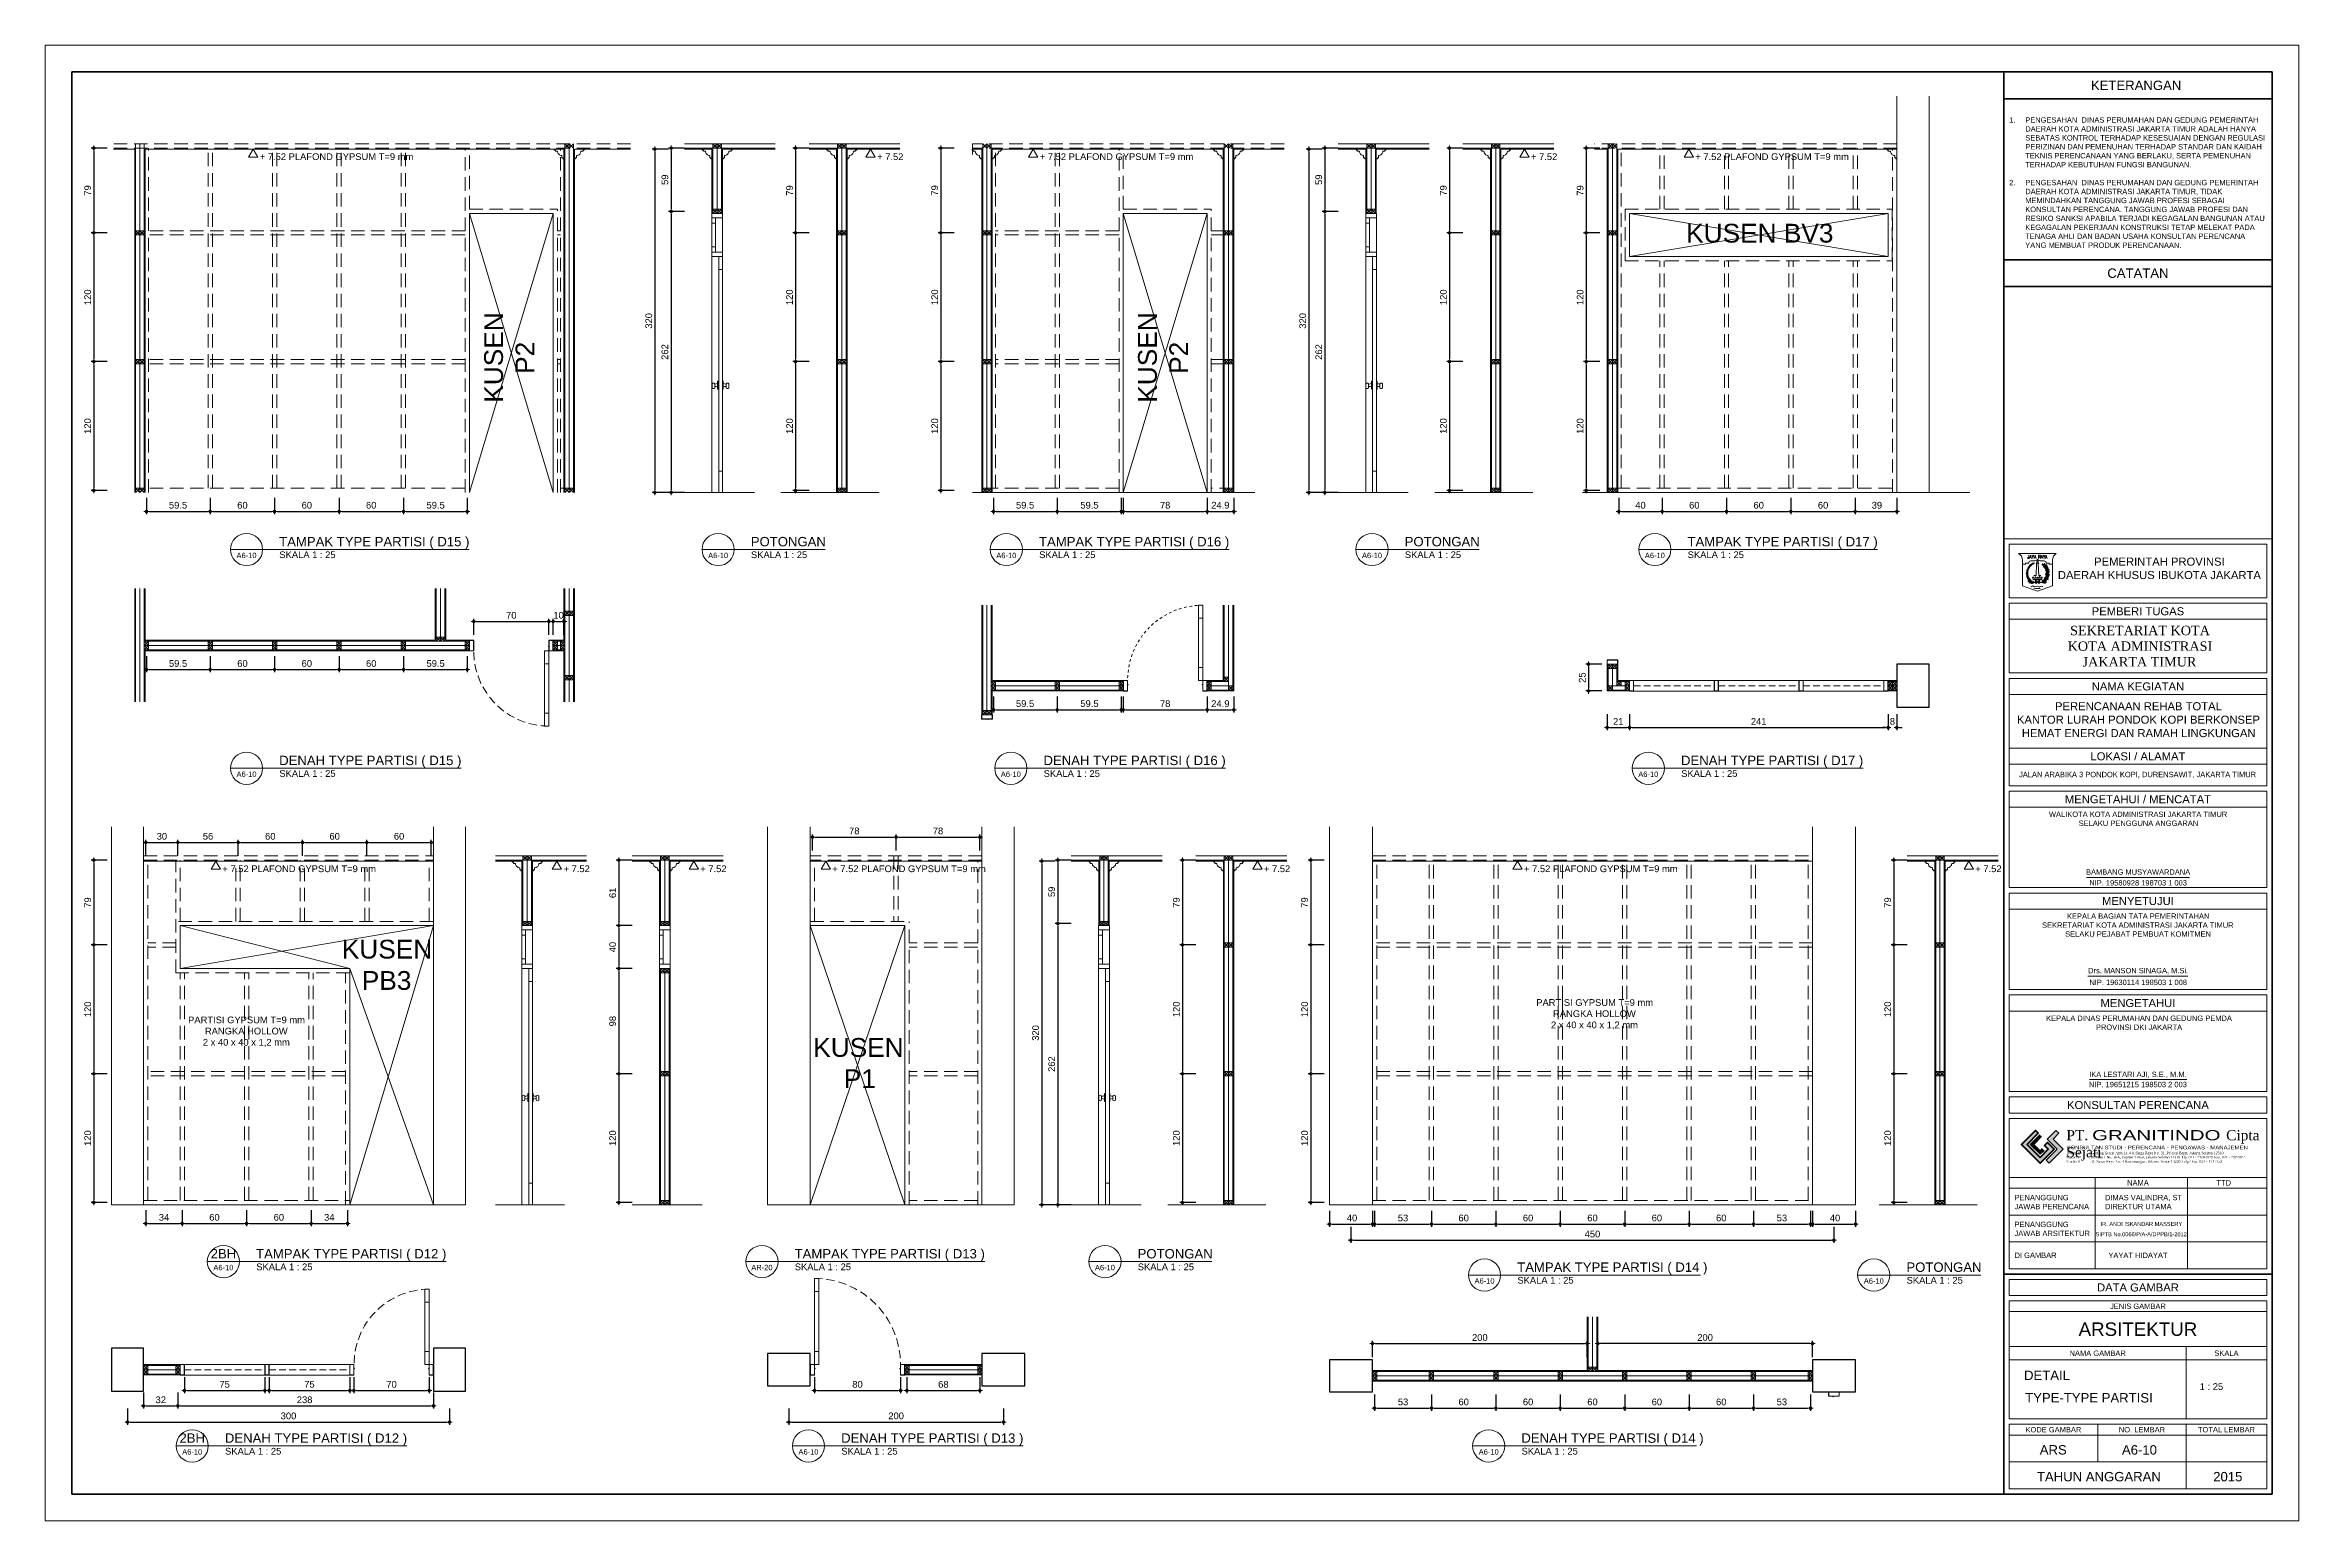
# Model space of a CAD drawing. Header units: millimetres. Extents: x -11 to 1625, y -267 to 195.
# Drawn here: x 911.2 to 995.2, y 63 to 118 of the extents above; entities that cross this region are included whole.
import ezdxf
from ezdxf.enums import TextEntityAlignment as Align

# ---------------------------------------------------------------- set-up
doc = ezdxf.new("R2010")
doc.units = ezdxf.units.MM
doc.linetypes.add('HIDDEN', pattern=[0.375, 0.25, -0.125])
for name, color, linetype, lineweight in [('ars', 11, 'Continuous', 5), ('GRS KOP', 1, 'Continuous', 35), ('KOLOM', 1, 'Continuous', 30), ('kop', 7, 'Continuous', 20), ('kus', 63, 'Continuous', 15), ('lan', 7, 'Continuous', 15), ('logo', 7, 'Continuous', 50), ('not', 7, 'Continuous', 20), ('PARTISI', 190, 'Continuous', 9), ('pla', 213, 'Continuous', 15), ('tem', 5, 'Continuous', 20), ('u', 6, 'Continuous', 20)]:
    doc.layers.add(name, color=color, linetype=linetype, lineweight=lineweight)
doc.styles.add('BARU', font='complex.shx')
doc.styles.add('S', font='SIMPLEX', dxfattribs={"width": 1.1})
doc.styles.get("Standard").update_dxf_attribs({"font": 'ARIALUNI.TTF'})
doc.dimstyles.new('SK-25', dxfattribs={"dimtxt": 0.25, "dimasz": 0.1, "dimexe": 0.1, "dimexo": 0, "dimgap": 0.1, "dimtad": 1, "dimdec": 0, "dimlfac": 25, "dimzin": 12, "dimdsep": 46, "dimtxsty": 'Standard', "dimblk": 'BULAT', "dimcen": 0.1, "dimclrd": 256, "dimadec": 0, "dimazin": 3, "dimtfac": 1, "dimtdec": 0, "dimtofl": 0, "dimtmove": 0, "dimatfit": 3, "dimldrblk": 'BULAT', "dimfxl": 0, "dimtolj": 1, "dimtzin": 0, "dimarcsym": 0})

msp = doc.modelspace()

# ---------------------------------------------------------------- texts
at = {"layer": 'not', "attachment_point": 1}
for s, width, insert, char_height in [('\\pi0.09305;KUSEN BV3', 5.561679794, (972.2843046, 111.3393748), 0.7), ('\\pi0.098628;KUSEN \\P\\pi0.8428;PB3', 3.416491229, (922.1759394, 84.6576403), 0.7), ('\\pi0.035568;PARTISI GYPSUM T=9 mm\\P\\pi0.66227;RANGKA HOLLOW\\P\\pi0.58494;2 x 40 x 40 x 1,2 mm', 4.378435059, (966.7532833, 82.4444991), 0.25), ('\\pi0.035568;PARTISI GYPSUM T=9 mm\\P\\pi0.66227;RANGKA HOLLOW\\P\\pi0.58494;2 x 40 x 40 x 1,2 mm', 4.378435059, (916.5086676, 81.7961659), 0.25), ('\\pi0.098628;KUSEN \\P\\pi1.2365;P1', 3.416491229, (939.7443778, 80.9944758), 0.7)]:
    msp.add_mtext_dynamic_manual_height_columns(s, width=width, gutter_width=4.3707989, heights=[0], dxfattribs=dict(at, insert=insert, char_height=char_height))
at = {"layer": 'not', "char_height": 0.7, "attachment_point": 1, "rotation": 90}
for insert in [(927.5797168, 104.5740898), (951.9491455, 104.5740898)]:
    msp.add_mtext_dynamic_manual_height_columns('\\pi0.098628;KUSEN \\P\\pi1.173;P2', width=3.416491229, gutter_width=4.3707989, heights=[0], dxfattribs=dict(at, insert=insert))

# ---------------------------------------------------------------- blocks, each defined once
blk = doc.blocks.new('logo granitindo baru')
at = {"layer": 'logo'}
for points in [[(1.03, 1.463), (0.916, 1.574), (0.366, 1.024), (1.1, 0.289), (1.652, 0.843), (1.392, 1.098), (1.281, 0.987), (1.423, 0.84), (1.102, 0.519), (0.594, 1.025)], [(1.721, 1.576), (1.381, 1.236), (1.771, 0.842), (1.341, 0.407), (1.454, 0.294), (2.001, 0.844), (1.609, 1.237), (1.835, 1.464)]]:
    blk.add_hatch(color=8, dxfattribs=at).paths.add_polyline_path(points)
blk.add_lwpolyline([(1.03, 1.463), (0.916, 1.574), (0.366, 1.024), (1.1, 0.289), (1.652, 0.843), (1.392, 1.098), (1.281, 0.987), (1.423, 0.84), (1.102, 0.519), (0.594, 1.025), (1.03, 1.463), (0.916, 1.574)], dxfattribs=at)
at = {"layer": 'logo', "lineweight": 13}
for points in [[(1.089, 1.403), (0.713, 1.026), (1.101, 0.638), (1.258, 0.794)], [(1.112, 1.38), (0.759, 1.026), (1.101, 0.683), (1.235, 0.817)], [(1.134, 1.357), (0.803, 1.026), (1.101, 0.728), (1.213, 0.839)], [(1.157, 1.334), (0.85, 1.026), (1.101, 0.775), (1.189, 0.863)]]:
    blk.add_lwpolyline(points, dxfattribs=at)
at = {"layer": 'logo', "lineweight": 0}
blk.add_lwpolyline([(1.721, 1.576), (1.381, 1.236), (1.771, 0.842), (1.341, 0.407), (1.454, 0.294), (2.001, 0.844), (1.609, 1.237), (1.835, 1.464), (1.721, 1.576)], dxfattribs=at)
at = {"layer": 'logo', "insert": (2.134, 0.975), "char_height": 0.1, "attachment_point": 1}
blk.add_mtext_dynamic_manual_height_columns('{\\f@Arial Unicode MS|b0|i0|c0|p34;\\H1.4x;\\W1.2;KONSULTAN STUDI - PERENCANA - PENGAWAS - MANAJEMEN\\fTimes New Roman|b0|i0|c0|p18;\\P\\pt0.9;\\H0.71429x;\\W1;Domisili ^I: Gedung Graha Arsa Lt. 4 Jl.Siaga Raya No. 31, Pejaten Barat, Jakarta Selatan 12510\\PStudio I ^I: Jl. Batu I No. 36A, Pejaten Timur, Jakarta Selatan 12510 Tlp. 021 - 71082879 Fax. 021 - 7972072\\PStudio II          : Jl. Sawo Raya No. 4 Rawamangun, Jakarta Timur 13220 Telp / Fax. 021 - 4717152}', width=9.56937, gutter_width=0, heights=[1.67], dxfattribs=at)
at = {"layer": 'logo', "insert": (2.134, 1.589), "char_height": 0.4, "width": 7.66452, "attachment_point": 1}
blk.add_mtext('{\\fTimes New Roman|b0|i0|c0|p18;PT. \\fCityBlueprint|b0|i0|c2|p2;\\W1.5;GRANITINDO \\fTimes New Roman|b0|i0|c0|p18;\\W1;Cipta Sejati}', dxfattribs=at)
blk = doc.blocks.new('kop')
at = {"layer": 'ars'}
for p, q in [((74.521, 35.599), (74.496, 35.614)), ((74.534, 35.595), (74.538, 35.581)), ((74.578, 35.526), (74.553, 35.541)), ((74.578, 35.526), (74.581, 35.555)), ((74.6, 35.468), (74.612, 35.457)), ((74.614, 35.467), (74.614, 35.452)), ((74.634, 35.366), (74.615, 35.388)), ((74.631, 35.289), (74.635, 35.273)), ((74.634, 35.366), (74.643, 35.394)), ((74.642, 35.304), (74.637, 35.29)), ((74.472, 34.989), (74.502, 34.992)), ((74.537, 35.048), (74.537, 35.078)), ((74.552, 35.066), (74.578, 35.081)), ((74.621, 35.202), (74.607, 35.228)), ((74.621, 35.202), (74.64, 35.225))]:
    blk.add_line(p, q, dxfattribs=at)
for centre, radius, start, end in [((73.816, 35.253), 0.061, 2.2926, 66.75394), ((73.901, 35.312), 0.061, 182.2926, 246.75394), ((73.906, 35.362), 0.061, 172.39949, 236.86083), ((73.812, 35.319), 0.061, 352.39949, 56.86083), ((73.916, 35.414), 0.061, 164.61904, 229.08037), ((73.817, 35.384), 0.061, 344.61904, 49.08037), ((73.933, 35.316), 0.061, 120.67989, 185.14122), ((74.278, 35.315), 0.405, 114.0856, 237.63251), ((73.842, 35.364), 0.061, 300.67989, 5.14122), ((73.923, 35.456), 0.0488, 158.86486, 223.3262), ((73.936, 35.271), 0.061, 130.573, 195.03434), ((73.852, 35.424), 0.061, 292.89943, 357.36077), ((73.937, 35.365), 0.061, 112.89943, 177.36077), ((73.842, 35.44), 0.0488, 338.86486, 43.3262), ((73.837, 35.302), 0.061, 310.573, 15.03434), ((73.873, 35.469), 0.0488, 287.14526, 351.60659), ((73.935, 35.415), 0.0488, 107.14526, 171.60659), ((73.942, 35.493), 0.0488, 150.29963, 214.76097), ((73.859, 35.489), 0.0488, 330.29963, 34.76097), ((73.948, 35.451), 0.0488, 98.58003, 163.04136), ((73.894, 35.513), 0.0488, 278.58003, 343.04136), ((73.961, 35.528), 0.0488, 145.79893, 210.26027), ((73.879, 35.531), 0.0488, 325.79893, 30.26027), ((73.916, 35.552), 0.0488, 274.07933, 338.54067), ((73.965, 35.485), 0.0488, 94.07933, 158.54067), ((73.985, 35.56), 0.0488, 139.36791, 203.82924), ((73.904, 35.572), 0.0488, 319.36791, 23.82924), ((73.984, 35.517), 0.0488, 87.6483, 152.10964), ((73.943, 35.589), 0.0488, 267.6483, 332.10964), ((74.012, 35.589), 0.0488, 133.84164, 198.30297), ((73.932, 35.609), 0.0488, 313.84164, 18.30297), ((74.007, 35.547), 0.0488, 82.12203, 146.58337), ((73.973, 35.622), 0.0488, 262.12203, 326.58337), ((74.036, 35.612), 0.0439, 126.62395, 191.08528), ((73.967, 35.639), 0.0439, 306.62395, 11.08528), ((74.026, 35.575), 0.0439, 74.90434, 139.36568), ((74.005, 35.646), 0.0439, 254.90434, 319.36568), ((74, 35.656), 0.0352, 303.96096, 8.42229), ((74.054, 35.632), 0.0352, 123.96096, 188.42229), ((74.045, 35.603), 0.0352, 72.24135, 136.70269), ((74.03, 35.66), 0.0352, 252.24135, 316.70269), ((74.027, 35.676), 0.0352, 297.74061, 2.20194), ((74.078, 35.647), 0.0352, 117.74061, 182.20194), ((74.066, 35.619), 0.0352, 66.021, 130.48234), ((74.057, 35.677), 0.0352, 246.021, 310.48234), ((74.097, 35.661), 0.0281, 113.40069, 177.86202), ((74.058, 35.688), 0.0281, 293.40069, 357.86202), ((74.086, 35.64), 0.0281, 61.68108, 126.14242), ((74.082, 35.687), 0.0281, 241.68108, 306.14242), ((74.082, 35.701), 0.0281, 293.40069, 357.86202), ((74.121, 35.674), 0.0281, 113.40069, 177.86202), ((74.11, 35.653), 0.0281, 61.68108, 126.14242), ((74.106, 35.7), 0.0281, 241.68108, 306.14242), ((74.117, 35.713), 0.0281, 260.93685, 325.39819), ((74.136, 35.669), 0.0281, 80.93685, 145.39819), ((74.232, 35.315), 0.405, 302.36749, 44.48513), ((74.485, 35.674), 0.0613, 235.51536, 280.6207), ((74.445, 35.613), 0.0507, 1.42482, 71.62404), ((74.541, 35.601), 0.0613, 235.51536, 280.6207), ((74.589, 35.652), 0.0795, 151.18188, 225.99565), ((74.502, 35.54), 0.0507, 1.42482, 71.62404), ((74.526, 35.44), 0.0795, 20.9123, 95.72607), ((74.592, 35.547), 0.0795, 200.9123, 275.72607), ((74.464, 35.633), 0.0795, 331.18188, 45.99565), ((74.611, 35.596), 0.0507, 162.59462, 232.79384), ((74.623, 35.449), 0.0613, 217.22881, 262.33415), ((74.538, 35.6), 0.0613, 313.59796, 358.7033), ((74.663, 35.361), 0.0795, 171.16409, 245.97786), ((74.552, 35.301), 0.0795, 351.16409, 65.97786), ((74.566, 35.403), 0.0507, 343.13827, 53.33749), ((74.562, 35.252), 0.0507, 331.52956, 41.72878), ((74.684, 35.504), 0.0795, 133.19986, 208.01363), ((74.559, 35.525), 0.0795, 313.19986, 28.01363), ((74.682, 35.427), 0.0507, 150.06789, 220.26711), ((74.688, 35.241), 0.0507, 128.27812, 198.47734), ((74.721, 35.315), 0.0795, 113.30268, 188.11645), ((74.611, 35.377), 0.0795, 293.30268, 8.11645), ((74.611, 35.447), 0.0613, 301.07123, 346.17657), ((73.829, 35.191), 0.061, 12.66278, 77.12411), ((73.902, 35.264), 0.061, 192.66278, 257.12411), ((73.907, 35.225), 0.061, 200.21515, 264.67648), ((73.844, 35.143), 0.061, 20.21515, 84.67648), ((73.921, 35.183), 0.061, 206.16011, 270.62144), ((73.867, 35.095), 0.061, 26.16011, 90.62144), ((73.943, 35.23), 0.061, 140.94317, 205.40451), ((73.841, 35.243), 0.061, 320.94317, 25.40451), ((73.941, 35.145), 0.061, 208.50798, 272.96932), ((73.891, 35.055), 0.061, 28.50798, 92.96932), ((73.957, 35.19), 0.061, 140.94317, 205.40451), ((73.854, 35.203), 0.061, 320.94317, 25.40451), ((73.921, 35.015), 0.061, 40.03108, 104.49242), ((73.953, 35.113), 0.061, 220.03108, 284.49242), ((73.974, 35.153), 0.061, 146.90284, 211.36418), ((73.871, 35.155), 0.061, 326.90284, 31.36418), ((73.956, 34.978), 0.061, 49.20062, 113.66196), ((73.971, 35.08), 0.061, 229.20062, 293.66196), ((73.997, 35.115), 0.061, 146.69526, 211.1566), ((73.893, 35.117), 0.061, 326.69526, 31.1566), ((74.021, 35.084), 0.061, 144.86352, 209.32486), ((73.918, 35.089), 0.061, 324.86352, 29.32486), ((73.99, 34.949), 0.061, 44.42228, 108.88361), ((74.014, 35.049), 0.061, 224.42228, 288.88361), ((74.049, 35.054), 0.061, 144.49027, 208.9516), ((73.946, 35.059), 0.061, 324.49027, 28.9516), ((74.08, 35.031), 0.061, 156.18026, 220.64159), ((73.978, 35.016), 0.061, 336.18026, 40.64159), ((74.567, 35.052), 0.0795, 137.1076, 211.92137), ((74.441, 35.064), 0.0795, 317.1076, 31.92137), ((74.547, 34.969), 0.0507, 83.44322, 153.64244), ((74.537, 35.042), 0.0613, 234.44656, 279.55191), ((74.569, 34.993), 0.0612, 69.89618, 144.70994), ((74.541, 35.085), 0.0612, 249.89618, 324.70994), ((74.582, 35.119), 0.0613, 176.98724, 222.09259), ((74.509, 35.12), 0.0507, 302.89671, 13.09593), ((74.644, 35.186), 0.0795, 153.08913, 227.9029), ((74.627, 35.286), 0.0613, 205.62009, 250.72544), ((74.52, 35.163), 0.0795, 333.08913, 47.9029), ((74.629, 35.078), 0.0507, 106.58179, 176.78101), ((74.591, 35.141), 0.0613, 257.58513, 302.69047), ((74.602, 35.228), 0.0795, 271.02002, 345.83379), ((74.68, 35.129), 0.0795, 91.02002, 165.83379), ((74.63, 35.285), 0.0613, 279.28146, 324.3868)]:
    blk.add_arc(centre, radius, start, end, dxfattribs=at)
at = {"layer": 'ars', "color": 11}
for centre, radius, start, end in [((74.491, 34.995), 0.0613, 158.86957, 203.97492), ((74.422, 35.02), 0.0507, 284.77904, 354.97826), ((74.44, 34.986), 0.016, 270, 302.36749)]:
    blk.add_arc(centre, radius, start, end, dxfattribs=at)
at = {"layer": 'ars'}
for points, start_tangent, end_tangent in [([(74.461, 35.651), (74.466, 35.634), (74.45, 35.624), (74.429, 35.623), (74.426, 35.64), (74.439, 35.661), (74.444, 35.672), (74.461, 35.663), (74.461, 35.651)], (0.714442, -0.699695), (0.714442, -0.699695)), ([(74.518, 35.578), (74.523, 35.561), (74.507, 35.551), (74.486, 35.55), (74.483, 35.567), (74.496, 35.588), (74.501, 35.599), (74.518, 35.589), (74.518, 35.578)], (0.714442, -0.699695), (0.714442, -0.699695)), ([(74.594, 35.435), (74.593, 35.416), (74.574, 35.412), (74.555, 35.418), (74.556, 35.435), (74.576, 35.451), (74.584, 35.459), (74.597, 35.445), (74.594, 35.435)], (0.458819, -0.88853), (0.458819, -0.88853)), ([(74.596, 35.277), (74.591, 35.26), (74.572, 35.259), (74.554, 35.269), (74.559, 35.285), (74.581, 35.297), (74.591, 35.303), (74.601, 35.287), (74.596, 35.277)], (0.270637, -0.962681), (0.270637, -0.962681)), ([(74.571, 35.605), (74.582, 35.591), (74.6, 35.598), (74.612, 35.615), (74.601, 35.627), (74.576, 35.629), (74.564, 35.631), (74.562, 35.612), (74.571, 35.605)], (0.149901, -0.988701), (0.149901, -0.988701)), ([(74.644, 35.445), (74.652, 35.429), (74.671, 35.432), (74.687, 35.445), (74.678, 35.46), (74.654, 35.467), (74.643, 35.472), (74.637, 35.453), (74.644, 35.445)], (-0.068112, -0.997678), (-0.068112, -0.997678)), ([(74.66, 35.272), (74.661, 35.253), (74.68, 35.25), (74.699, 35.256), (74.697, 35.273), (74.677, 35.288), (74.669, 35.297), (74.656, 35.282), (74.66, 35.272)], (-0.433585, -0.901113), (-0.433585, -0.901113)), ([(74.463, 35.013), (74.447, 35.004), (74.433, 35.018), (74.428, 35.037), (74.443, 35.045), (74.467, 35.037), (74.479, 35.034), (74.474, 35.016), (74.463, 35.013)], (-0.515761, -0.856733), (-0.515761, -0.856733)), ([(74.551, 35.127), (74.539, 35.113), (74.521, 35.122), (74.51, 35.139), (74.522, 35.151), (74.547, 35.151), (74.559, 35.152), (74.56, 35.133), (74.551, 35.127)], (-0.223771, -0.974642), (-0.223771, -0.974642)), ([(74.549, 35.011), (74.537, 34.997), (74.548, 34.981), (74.566, 34.972), (74.576, 34.985), (74.573, 35.01), (74.573, 35.022), (74.554, 35.021), (74.549, 35.011)], (-0.942817, -0.33331), (-0.942817, -0.33331)), ([(74.614, 35.117), (74.608, 35.1), (74.624, 35.089), (74.645, 35.088), (74.649, 35.104), (74.636, 35.126), (74.631, 35.137), (74.614, 35.128), (74.614, 35.117)], (-0.735998, -0.676983), (-0.735998, -0.676983))]:
    blk.add_spline(points, degree=3, dxfattribs=dict(at, start_tangent=start_tangent, end_tangent=end_tangent))
for points in [[(74.445, 34.97), (74.47, 34.975), (74.522, 34.973), (74.56, 34.955)], [(74.445, 34.97), (74.468, 34.959), (74.518, 34.947), (74.56, 34.955)]]:
    blk.add_spline(points, degree=3, dxfattribs=at)
at = {"layer": 'GRS KOP'}
for p, q in [((73, 1), (73, 54)), ((83, 1), (83, 54)), ((73, 53), (83, 53)), ((73, 47), (83, 47)), ((73, 46), (83, 46)), ((73, 9.2), (83, 9.2))]:
    blk.add_line(p, q, dxfattribs=at)
blk.add_lwpolyline([(1, 54), (83, 54), (83, 1), (1, 1)], close=True, dxfattribs=at)
at = {"layer": 'kop', "color": 7}
for p, q in [((84, 55), (0, 55)), ((0, 55), (0, 0)), ((84, 55), (84, 0)), ((84, 55), (84, 0)), ((74.205, 35.69), (74.305, 35.69)), ((74.225, 35.67), (74.205, 35.23)), ((74.235, 35.698), (74.275, 35.698)), ((74.285, 35.67), (74.305, 35.23)), ((74.075, 35.17), (74.124, 35.17)), ((74.075, 35.17), (74.095, 35.09)), ((74.095, 35.09), (74.415, 35.09)), ((74.124, 35.23), (74.124, 35.228)), ((74.124, 35.23), (74.205, 35.23)), ((74.124, 35.228), (74.129, 35.228)), ((74.124, 35.17), (74.134, 35.13)), ((74.134, 35.13), (74.376, 35.13)), ((74.195, 35.15), (74.235, 35.15)), ((74.275, 35.15), (74.315, 35.15)), ((74.305, 35.23), (74.386, 35.23)), ((74.376, 35.13), (74.386, 35.17)), ((74.381, 35.228), (74.386, 35.228)), ((74.386, 35.23), (74.386, 35.228)), ((74.386, 35.17), (74.435, 35.17)), ((74.415, 35.09), (74.435, 35.17)), ((0, 0), (84, 0))]:
    blk.add_line(p, q, dxfattribs=at)
at = {"layer": 'kop'}
for p, q in [((83, 36.6), (73, 36.6)), ((73.2, 34.4), (73.2, 36.4)), ((82.8, 36.4), (73.2, 36.4)), ((82.8, 34.4), (82.8, 36.4)), ((82.8, 34.4), (73.2, 34.4)), ((73.2, 31.6), (73.2, 34.2)), ((82.8, 34.2), (73.2, 34.2)), ((82.8, 31.6), (82.8, 34.2)), ((82.8, 33.6), (73.2, 33.6)), ((82.8, 31.6), (73.2, 31.6)), ((73.2, 27.4), (73.2, 31.4)), ((82.8, 31.4), (73.2, 31.4)), ((82.8, 27.4), (82.8, 31.4)), ((82.8, 30.8), (73.2, 30.8)), ((82.8, 28.8), (73.2, 28.8)), ((82.8, 28.2), (73.2, 28.2)), ((82.8, 27.4), (73.2, 27.4)), ((73.2, 23.6), (73.2, 27.2)), ((82.8, 27.2), (73.2, 27.2)), ((82.8, 23.6), (82.8, 27.2)), ((82.8, 26.6), (73.2, 26.6)), ((82.8, 23.6), (73.2, 23.6)), ((76.089, 23.976), (79.928, 23.976)), ((73.2, 19.8), (73.2, 23.4)), ((82.8, 23.4), (73.2, 23.4)), ((82.8, 22.8), (73.2, 22.8)), ((82.8, 19.8), (82.8, 23.4)), ((76.127, 20.296), (79.863, 20.296)), ((82.8, 19.8), (73.2, 19.8)), ((73.2, 16), (73.2, 19.6)), ((82.8, 19.6), (73.2, 19.6)), ((82.8, 16), (82.8, 19.6)), ((82.8, 19), (73.2, 19)), ((82.8, 16), (73.2, 16)), ((73.2, 9.4), (73.2, 15)), ((82.8, 15), (73.2, 15)), ((82.8, 9.4), (82.8, 15)), ((82.8, 12.8), (73.2, 12.8)), ((76.4, 9.4), (76.4, 12.8)), ((79.842, 9.4), (79.842, 12.8)), ((82.8, 12.4), (73.2, 12.4)), ((73.2, 12.4), (73.2, 11.4)), ((82.8, 11.4), (73.2, 11.4)), ((82.8, 10.4), (73.2, 10.4)), ((82.8, 9.4), (73.2, 9.4)), ((73.2, 7.8), (82.8, 7.8)), ((73.2, 6.5), (82.8, 6.5)), ((73.2, 6), (82.8, 6)), ((79.8, 3.8), (79.8, 6.5)), ((76.5, 2.2), (76.5, 3.6)), ((79.8, 1.2), (79.8, 3.6)), ((73.2, 3.2), (82.8, 3.2)), ((73.2, 2.2), (82.8, 2.2))]:
    blk.add_line(p, q, dxfattribs=at)
at = {"layer": 'kop', "color": 5}
for p, q in [((74.955, 36.05), (73.555, 36.05)), ((73.695, 35.81), (73.695, 34.85)), ((73.695, 35.65), (73.815, 35.65)), ((73.815, 35.69), (73.815, 35.65)), ((73.815, 35.69), (73.935, 35.69)), ((73.935, 35.73), (73.935, 35.69)), ((74.575, 35.73), (74.575, 35.69)), ((74.695, 35.69), (74.575, 35.69)), ((74.695, 35.69), (74.695, 35.65)), ((74.815, 35.65), (74.695, 35.65)), ((74.815, 35.81), (74.815, 34.85)), ((73.695, 34.85), (74.255, 34.65)), ((74.225, 34.95), (74.171, 35.022)), ((74.255, 34.986), (74.203, 35.046)), ((74.225, 34.95), (74.21, 34.93)), ((74.255, 34.986), (74.307, 35.046)), ((74.255, 34.65), (74.815, 34.85)), ((74.285, 34.95), (74.339, 35.022)), ((74.285, 34.95), (74.3, 34.93))]:
    blk.add_line(p, q, dxfattribs=at)
at = {"layer": 'kop', "color": 7}
for points in [[(74.235, 35.698), (74.233, 35.701), (74.231, 35.704), (74.229, 35.707), (74.228, 35.71), (74.227, 35.713), (74.227, 35.715), (74.226, 35.718), (74.226, 35.72), (74.226, 35.723), (74.226, 35.725), (74.226, 35.728), (74.226, 35.731), (74.226, 35.733), (74.227, 35.736), (74.228, 35.738), (74.229, 35.741), (74.23, 35.743), (74.232, 35.746), (74.234, 35.749), (74.236, 35.753), (74.24, 35.758), (74.244, 35.763), (74.249, 35.77), (74.255, 35.778)], [(74.275, 35.698), (74.277, 35.701), (74.279, 35.704), (74.281, 35.707), (74.282, 35.71), (74.283, 35.713), (74.283, 35.715), (74.284, 35.718), (74.284, 35.72), (74.284, 35.723), (74.284, 35.725), (74.284, 35.728), (74.284, 35.731), (74.284, 35.733), (74.283, 35.736), (74.282, 35.738), (74.281, 35.741), (74.28, 35.743), (74.278, 35.746), (74.276, 35.749), (74.274, 35.753), (74.27, 35.758), (74.266, 35.763), (74.261, 35.77), (74.255, 35.778)]]:
    blk.add_lwpolyline(points, dxfattribs=at)
at = {"layer": 'kop', "color": 1}
blk.add_lwpolyline([(74.07, 34.97), (74.44, 34.97)], close=True, dxfattribs=at)
at = {"layer": 'kop', "color": 5}
for points in [[(74.21, 34.97), (74.18, 34.93)], [(74.3, 34.97), (74.33, 34.93)]]:
    blk.add_lwpolyline(points, dxfattribs=at)
at = {"layer": 'kop'}
blk.add_lwpolyline([(76.189, 16.449), (79.826, 16.449)], dxfattribs=at)
for points in [[(73.2, 15.2), (82.8, 15.2), (82.8, 15.8), (73.2, 15.8)], [(73.2, 8.4), (82.8, 8.4), (82.8, 9), (73.2, 9)], [(73.2, 3.8), (82.8, 3.8), (82.8, 8.2), (73.2, 8.2)], [(73.2, 1.2), (82.8, 1.2), (82.8, 3.6), (73.2, 3.6)]]:
    blk.add_lwpolyline(points, close=True, dxfattribs=at)
at = {"layer": 'kop', "color": 5}
for centre, radius, start, end in [((73.419, 35.81), 0.276, 0, 60.51287), ((73.975, 35.73), 0.04, 90, 180), ((74.535, 35.73), 0.04, 0, 90), ((75.091, 35.81), 0.276, 119.48713, 180), ((74.187, 35.034), 0.02, 36.8699, 216.8699), ((74.323, 35.034), 0.02, 323.1301, 143.1301)]:
    blk.add_arc(centre, radius, start, end, dxfattribs=at)
at = {"layer": 'kop', "color": 7}
for centre, radius, start, end in [((74.198, 35.663), 0.0283, 15, 75), ((74.312, 35.663), 0.0283, 105, 165), ((74.079, 35.119), 0.12, 15, 65.38943), ((74.255, 35.15), 0.02, 0, 180), ((74.431, 35.119), 0.12, 114.61057, 165)]:
    blk.add_arc(centre, radius, start, end, dxfattribs=at)
at = {"layer": 'kop', "color": 1}
blk.add_arc((74.07, 34.986), 0.016, 237.63251, 270, dxfattribs=at)
at = {"layer": 'kop', "color": 5}
for points in [[(74.255, 35.83), (74.232, 35.807), (74.2, 35.793), (74.12, 35.782), (74.046, 35.777), (73.975, 35.77)], [(74.255, 35.83), (74.278, 35.807), (74.31, 35.793), (74.39, 35.782), (74.464, 35.777), (74.535, 35.77)], [(74.023, 34.99), (74.006, 34.984), (73.974, 34.992), (73.925, 35.01), (73.891, 35.041)], [(74.038, 34.971), (74.016, 34.967), (73.997, 34.959), (73.964, 34.956), (73.932, 34.964)], [(74.082, 34.965), (74.066, 34.956), (74.034, 34.952), (74.006, 34.952), (73.992, 34.948)], [(74.015, 34.807), (74.089, 34.844), (74.162, 34.807), (74.249, 34.833), (74.326, 34.809), (74.4, 34.83), (74.45, 34.817)], [(74.125, 34.97), (74.104, 34.959), (74.093, 34.947), (74.051, 34.932), (74.033, 34.937)], [(74.113, 34.984), (74.085, 34.986), (74.071, 34.993), (74.051, 34.993)], [(74.125, 34.97), (74.112, 34.996), (74.085, 35.02), (74.081, 35.031)], [(74.12, 34.747), (74.16, 34.759), (74.204, 34.744), (74.255, 34.753), (74.3, 34.744), (74.332, 34.758), (74.357, 34.749)]]:
    blk.add_spline(points, degree=3, dxfattribs=at)
at = {"xscale": 0.9500000000000455, "yscale": 0.9500000000000455, "zscale": 0.9500000000000455}
blk.add_blockref('logo granitindo baru', (73.307, 13.056), dxfattribs=at)
at = {"layer": 'kop'}
for s, height, p in [('KETERANGAN ', 0.35, (78, 53.5)), ('CATATAN', 0.35, (78, 46.5)), ('DAERAH KHUSUS IBUKOTA JAKARTA', 0.29998, (78.8, 35.25)), ('PEMERINTAH PROVINSI', 0.29998, (78.8, 35.75)), ('PEMBERI TUGAS', 0.3, (78, 33.9)), ('NAMA KEGIATAN', 0.3, (78, 31.1)), ('LOKASI / ALAMAT', 0.3, (78, 28.5)), ('JALAN ARABIKA 3 PONDOK KOPI, DURENSAWIT, JAKARTA TIMUR', 0.2, (77.986, 27.8)), ('MENGETAHUI / MENCATAT', 0.3, (78, 26.9)), ('BAMBANG MUSYAWARDANA', 0.19926, (78.007, 24.183)), ('NIP. 19580928 198703 1 003', 0.19926, (78.007, 23.78)), ('MENYETUJUI', 0.3, (78, 23.1)), ('Drs. MANSON SINAGA, M.Si.', 0.19926, (78.009, 20.496)), ('NIP. 19630114 198503 1 008', 0.19926, (78.009, 20.071)), ('MENGETAHUI', 0.3, (78, 19.3)), ('NIP. 19651215 198503 2 003', 0.2, (77.999, 16.264)), ('IKA LESTARI AJI, S.E., M.M.', 0.2, (77.999, 16.625)), ('KONSULTAN PERENCANA', 0.3, (78, 15.5)), ('NAMA', 0.2, (78, 12.6)), ('TTD', 0.2, (81.2, 12.6)), ('DATA GAMBAR', 0.3, (78, 8.7)), ('JENIS GAMBAR', 0.2, (78, 8)), ('ARSITEKTUR', 0.5, (78, 7.146)), ('NAMA GAMBAR', 0.2, (76.5, 6.25)), ('SKALA', 0.2, (81.3, 6.25)), ('KODE GAMBAR', 0.2, (74.85, 3.4)), ('NO. LEMBAR', 0.2, (78.15, 3.4)), ('TOTAL LEMBAR', 0.2, (81.3, 3.4)), ('ARS', 0.35, (74.844, 2.65)), ('TAHUN ANGGARAN', 0.35, (76.545, 1.65)), ('2015', 0.35, (81.349, 1.65))]:
    blk.add_text(s, height=height, dxfattribs=at).set_placement(p, align=Align.MIDDLE)
at = {"layer": 'kop', "color": 5, "style": 'BARU', "width": 0.9}
blk.add_text('JAYA RAYA', height=0.12, dxfattribs=at).set_placement((74.255, 35.93), align=Align.MIDDLE)
at = {"layer": 'kop'}
blk.add_text('SIPTB No.0066/P/A-A/DPPB/1-2012', height=0.15, dxfattribs=at).set_placement((78.122, 10.609), align=Align.CENTER)
for s, insert, char_height, width, attachment_point in [('\\pi-0.6,l0.6,t0.6;1.^IPENGESAHAN  DINAS PERUMAHAN DAN GEDUNG PEMERINTAH DAERAH KOTA ADMINISTRASI JAKARTA TIMUR ADALAH HANYA SEBATAS KONTROL TERHADAP KESESUAIAN DENGAN REGULASI PERIZINAN DAN PEMENUHAN TERHADAP STANDAR DAN KAIDAH TEKNIS PERENCANAAN YANG BERLAKU, SERTA PEMENUHAN TERHADAP KEBUTUHAN FUNGSI BANGUNAN.\\P\\P2.^IPENGESAHAN  DINAS PERUMAHAN DAN GEDUNG PEMERINTAH DAERAH KOTA ADMINISTRASI JAKARTA TIMUR, TIDAK MEMINDAHKAN TANGGUNG JAWAB PROFESI SEBAGAI KONSULTAN PERENCANA. TANGGUNG JAWAB PROFESI DAN RESIKO SANKSI APABILA TERJADI KEGAGALAN BANGUNAN ATAU KEGAGALAN PEKERJAAN KONSTRUKSI TETAP MELEKAT PADA TENAGA AHLI DAN BADAN USAHA KONSULTAN PERENCANA YANG MEMBUAT PRODUK PERENCANAAN.', (73.2, 49.875), 0.2, 9.6, 4), ('PENANGGUNG\\PJAWAB PERENCANA', (73.4, 12.15), 0.2, 8.33062, 1), ('DIMAS VALINDRA, ST\\PDIREKTUR UTAMA', (76.77, 12.15), 0.2, 8.16499, 1), ('PENANGGUNG\\PJAWAB ARSITEKTUR', (73.4, 11.15), 0.2, 8.79211, 1), ('IR. ANDI ISKANDAR MASSERY', (76.609, 11.143), 0.15, 4.04264, 1), ('DI GAMBAR', (73.4, 10), 0.2, 7.59768, 1)]:
    blk.add_mtext(s, dxfattribs=dict(at, insert=insert, char_height=char_height, width=width, attachment_point=attachment_point))
at = {"layer": 'kop', "attachment_point": 1, "style": 'BARU'}
for s, width, insert, char_height in [('\\pi1.4375;{\\fRomantic|b0|i0|c2|p2;SEKRETARIAT KOTA\\P\\pi1.3461;KOTA ADMINISTRASI\\P\\pi1.9027;JAKARTA TIMUR}', 7.94943, (74.033, 33.359), 0.35), ('\\pi0.65609;{\\fArial|b0|i0|c0|p34;WALIKOTA KOTA ADMINISTRASI JAKARTA TIMUR\\P\\pi1.7645;SELAKU PENGGUNA ANGGARAN}', 7.94943, (74.027, 26.434), 0.2), ('\\pi1.5072;{\\fArial|b0|i0|c0|p34;KEPALA BAGIAN TATA PEMERINTAHAN\\P\\pi0.57794;SEKRETARIAT KOTA ADMINISTRASI JAKARTA TIMUR\\P\\pi1.4412;SELAKU PEJABAT PEMBUAT KOMITMEN}', 8.28085, (73.847, 22.638), 0.2), ('\\pi1.1521;{\\fArial|b0|i0|c0|p34;KEPALA DINAS PERUMAHAN DAN GEDUNG PEMDA\\P\\pi3.0079;PROVINSI DKI JAKARTA}', 9.20836, (73.427, 18.833), 0.2)]:
    blk.add_mtext_dynamic_manual_height_columns(s, width=width, gutter_width=1.5, heights=[0], dxfattribs=dict(at, insert=insert, char_height=char_height))
at = {"layer": 'kop', "insert": (73.464, 30.51), "char_height": 0.3, "attachment_point": 1}
blk.add_mtext_dynamic_manual_height_columns('\\pi1.446;PERENCANAAN REHAB TOTAL \\P\\pi0.026798;KANTOR LURAH PONDOK KOPI BERKONSEP \\P\\pi0.21087;HEMAT ENERGI DAN RAMAH LINGKUNGAN', width=9.06362, gutter_width=1.5, heights=[0], dxfattribs=at)
at = {"layer": 'kop', "style": 'BARU', "flags": 4}
for p, height in [((73.8, 5.4), 0.35), ((73.8, 4.9), 0.35), ((80.303, 5.382), 0.25), ((73.8, 4.4), 0.35), ((80.303, 4.882), 0.25), ((80.303, 4.382), 0.25)]:
    blk.add_attdef('-', p, '', height=height, dxfattribs=at)
at = {"layer": 'kop', "flags": 4}
for tag, p in [('AR-00', (78.057, 2.648)), ('00', (81.238, 2.647))]:
    blk.add_attdef(tag, text='', height=0.35, dxfattribs=at).set_placement(p, align=Align.MIDDLE)
blk = doc.blocks.new('K1')
at = {"layer": 'KOLOM'}
blk.add_lwpolyline([(0.2, 0.15), (-0.2, 0.15), (-0.2, -0.15), (0.2, -0.15), (0.2, 0.15)], dxfattribs=at)
blk = doc.blocks.new('P 70')
at = {"linetype": 'HIDDEN', "ltscale": 0.3}
blk.add_lwpolyline([(-0.74, 0.1, -0.414214), (-0.04, 0.8, -1.303225)], format="xyb", dxfattribs=at)
for points in [[(-0.04, 0.8), (-0.08, 0.8), (-0.08, 0.68), (-0.04, 0.68)], [(-0.04, 0.68), (-0.08, 0.68), (-0.08, 0.22), (-0.04, 0.22)], [(-0.04, 0.1), (-0.08, 0.1), (-0.08, 0.22), (-0.04, 0.22)], [(-0.735, 0.06), (-0.74, 0.06), (-0.74, 0.061), (-0.74, 0.1), (-0.78, 0.1), (-0.78, 0), (-0.74, 0), (-0.74, 0.056), (-0.735, 0.058)], [(-0.742, 0.002), (-0.778, 0.002), (-0.778, 0.098), (-0.742, 0.098)], [(-0.045, 0.06), (-0.04, 0.06), (-0.04, 0.061), (-0.04, 0.1), (0, 0.1), (0, 0), (-0.04, 0), (-0.04, 0.056), (-0.045, 0.058)], [(-0.038, 0.002), (-0.002, 0.002), (-0.002, 0.098), (-0.038, 0.098)]]:
    blk.add_lwpolyline(points, close=True)
blk = doc.blocks.new('PEILA')
blk.add_lwpolyline([(-0.188, -0.325), (0.188, -0.325), (0, 0)], close=True)
at = {"style": 'S', "width": 1.1, "flags": 4}
blk.add_attdef('CAT', (0.265, -0.289), '', height=0.2, dxfattribs=at)
blk = doc.blocks.new('BULAT')
for p, q in [((-1, 0), (1, 0)), ((0, -1), (0, 1))]:
    blk.add_line(p, q)
blk.add_circle((0, 0), 0.5)
blk = doc.blocks.new('*D2409')
at = {"layer": 'Defpoints', "color": 0, "ltscale": 0.15}
for p in [(916.327, 74.585), (918.727, 74.585), (918.727, 74.085)]:
    blk.add_point(p, dxfattribs=at)
at = {"layer": 'u', "color": 0, "lineweight": -2, "ltscale": 0.15}
for p, q in [((916.327, 74.585), (916.327, 73.985)), ((918.727, 74.585), (918.727, 73.985))]:
    blk.add_line(p, q, dxfattribs=at)
at = {"layer": 'u', "lineweight": -2, "ltscale": 0.15}
blk.add_line((916.427, 74.085), (918.627, 74.085), dxfattribs=at)
at = {"layer": 'u', "lineweight": -2, "ltscale": 0.15, "xscale": 0.1, "yscale": 0.1, "zscale": 0.1, "rotation": 180}
blk.add_blockref('BULAT', (916.327, 74.085), dxfattribs=at)
at = {"layer": 'u', "lineweight": -2, "ltscale": 0.15, "xscale": 0.1, "yscale": 0.1, "zscale": 0.1}
blk.add_blockref('BULAT', (918.727, 74.085), dxfattribs=at)
at = {"layer": 'u', "color": 0, "ltscale": 0.15, "insert": (917.527, 74.312), "char_height": 0.25, "attachment_point": 5}
blk.add_mtext('\\A1;60', dxfattribs=at)
blk = doc.blocks.new('*D2410')
at = {"layer": 'Defpoints', "color": 0, "ltscale": 0.15}
for p in [(921.127, 74.585), (922.487, 74.585), (922.487, 74.085)]:
    blk.add_point(p, dxfattribs=at)
at = {"layer": 'u', "color": 0, "lineweight": -2, "ltscale": 0.15}
for p, q in [((921.127, 74.585), (921.127, 73.985)), ((922.487, 74.585), (922.487, 73.985))]:
    blk.add_line(p, q, dxfattribs=at)
at = {"layer": 'u', "lineweight": -2, "ltscale": 0.15}
blk.add_line((921.227, 74.085), (922.387, 74.085), dxfattribs=at)
at = {"layer": 'u', "lineweight": -2, "ltscale": 0.15, "xscale": 0.1, "yscale": 0.1, "zscale": 0.1, "rotation": 180}
blk.add_blockref('BULAT', (921.127, 74.085), dxfattribs=at)
at = {"layer": 'u', "lineweight": -2, "ltscale": 0.15, "xscale": 0.1, "yscale": 0.1, "zscale": 0.1}
blk.add_blockref('BULAT', (922.487, 74.085), dxfattribs=at)
at = {"layer": 'u', "color": 0, "ltscale": 0.15, "insert": (921.807, 74.312), "char_height": 0.25, "attachment_point": 5}
blk.add_mtext('\\A1;34', dxfattribs=at)
blk = doc.blocks.new('*D2411')
at = {"layer": 'Defpoints', "color": 0, "ltscale": 0.15}
for p in [(914.967, 74.585), (916.327, 74.585), (916.327, 74.085)]:
    blk.add_point(p, dxfattribs=at)
at = {"layer": 'u', "color": 0, "lineweight": -2, "ltscale": 0.15}
for p, q in [((914.967, 74.585), (914.967, 73.985)), ((916.327, 74.585), (916.327, 73.985))]:
    blk.add_line(p, q, dxfattribs=at)
at = {"layer": 'u', "lineweight": -2, "ltscale": 0.15}
blk.add_line((915.067, 74.085), (916.227, 74.085), dxfattribs=at)
at = {"layer": 'u', "lineweight": -2, "ltscale": 0.15, "xscale": 0.1, "yscale": 0.1, "zscale": 0.1, "rotation": 180}
blk.add_blockref('BULAT', (914.967, 74.085), dxfattribs=at)
at = {"layer": 'u', "lineweight": -2, "ltscale": 0.15, "xscale": 0.1, "yscale": 0.1, "zscale": 0.1}
blk.add_blockref('BULAT', (916.327, 74.085), dxfattribs=at)
at = {"layer": 'u', "color": 0, "ltscale": 0.15, "insert": (915.647, 74.312), "char_height": 0.25, "attachment_point": 5}
blk.add_mtext('\\A1;34', dxfattribs=at)
blk = doc.blocks.new('*D2412')
at = {"layer": 'Defpoints', "color": 0, "ltscale": 0.15}
for p in [(918.727, 74.585), (921.127, 74.585), (921.127, 74.085)]:
    blk.add_point(p, dxfattribs=at)
at = {"layer": 'u', "color": 0, "lineweight": -2, "ltscale": 0.15}
for p, q in [((918.727, 74.585), (918.727, 73.985)), ((921.127, 74.585), (921.127, 73.985))]:
    blk.add_line(p, q, dxfattribs=at)
at = {"layer": 'u', "lineweight": -2, "ltscale": 0.15}
blk.add_line((918.827, 74.085), (921.027, 74.085), dxfattribs=at)
at = {"layer": 'u', "lineweight": -2, "ltscale": 0.15, "xscale": 0.1, "yscale": 0.1, "zscale": 0.1, "rotation": 180}
blk.add_blockref('BULAT', (918.727, 74.085), dxfattribs=at)
at = {"layer": 'u', "lineweight": -2, "ltscale": 0.15, "xscale": 0.1, "yscale": 0.1, "zscale": 0.1}
blk.add_blockref('BULAT', (921.127, 74.085), dxfattribs=at)
at = {"layer": 'u', "color": 0, "ltscale": 0.15, "insert": (919.927, 74.312), "char_height": 0.25, "attachment_point": 5}
blk.add_mtext('\\A1;60', dxfattribs=at)
blk = doc.blocks.new('*D2413')
at = {"layer": 'Defpoints', "color": 0, "ltscale": 0.15}
for p in [(913.533, 87.625), (913.033, 84.465), (913.533, 84.465)]:
    blk.add_point(p, dxfattribs=at)
at = {"layer": 'u', "color": 0, "lineweight": -2, "ltscale": 0.15}
for p, q in [((913.533, 87.625), (912.933, 87.625)), ((913.533, 84.465), (912.933, 84.465))]:
    blk.add_line(p, q, dxfattribs=at)
at = {"layer": 'u', "lineweight": -2, "ltscale": 0.15}
blk.add_line((913.033, 87.525), (913.033, 84.565), dxfattribs=at)
at = {"layer": 'u', "lineweight": -2, "ltscale": 0.15, "xscale": 0.1, "yscale": 0.1, "zscale": 0.1}
for p, rotation in [((913.033, 87.625), 90), ((913.033, 84.465), 270)]:
    blk.add_blockref('BULAT', p, dxfattribs=dict(at, rotation=rotation))
at = {"layer": 'u', "color": 0, "ltscale": 0.15, "insert": (912.805, 86.045), "char_height": 0.25, "attachment_point": 5, "rotation": 90}
blk.add_mtext('\\A1;79', dxfattribs=at)
blk = doc.blocks.new('*D2414')
at = {"layer": 'Defpoints', "color": 0, "ltscale": 0.15}
for p in [(913.533, 79.665), (913.033, 74.865), (913.533, 74.865)]:
    blk.add_point(p, dxfattribs=at)
at = {"layer": 'u', "color": 0, "lineweight": -2, "ltscale": 0.15}
for p, q in [((913.533, 79.665), (912.933, 79.665)), ((913.533, 74.865), (912.933, 74.865))]:
    blk.add_line(p, q, dxfattribs=at)
at = {"layer": 'u', "lineweight": -2, "ltscale": 0.15}
blk.add_line((913.033, 79.565), (913.033, 74.965), dxfattribs=at)
at = {"layer": 'u', "lineweight": -2, "ltscale": 0.15, "xscale": 0.1, "yscale": 0.1, "zscale": 0.1}
for p, rotation in [((913.033, 79.665), 90), ((913.033, 74.865), 270)]:
    blk.add_blockref('BULAT', p, dxfattribs=dict(at, rotation=rotation))
at = {"layer": 'u', "color": 0, "ltscale": 0.15, "insert": (912.805, 77.265), "char_height": 0.25, "attachment_point": 5, "rotation": 90}
blk.add_mtext('\\A1;120', dxfattribs=at)
blk = doc.blocks.new('*D2415')
at = {"layer": 'Defpoints', "color": 0, "ltscale": 0.15}
for p in [(913.533, 84.465), (913.033, 79.665), (913.533, 79.665)]:
    blk.add_point(p, dxfattribs=at)
at = {"layer": 'u', "color": 0, "lineweight": -2, "ltscale": 0.15}
for p, q in [((913.533, 84.465), (912.933, 84.465)), ((913.533, 79.665), (912.933, 79.665))]:
    blk.add_line(p, q, dxfattribs=at)
at = {"layer": 'u', "lineweight": -2, "ltscale": 0.15}
blk.add_line((913.033, 84.365), (913.033, 79.765), dxfattribs=at)
at = {"layer": 'u', "lineweight": -2, "ltscale": 0.15, "xscale": 0.1, "yscale": 0.1, "zscale": 0.1}
for p, rotation in [((913.033, 84.465), 90), ((913.033, 79.665), 270)]:
    blk.add_blockref('BULAT', p, dxfattribs=dict(at, rotation=rotation))
at = {"layer": 'u', "color": 0, "ltscale": 0.15, "insert": (912.805, 82.065), "char_height": 0.25, "attachment_point": 5, "rotation": 90}
blk.add_mtext('\\A1;120', dxfattribs=at)
blk = doc.blocks.new('*D2416')
at = {"layer": 'Defpoints', "color": 0, "ltscale": 0.15}
for p in [(920.807, 88.285), (918.407, 87.785), (920.807, 87.785)]:
    blk.add_point(p, dxfattribs=at)
at = {"layer": 'u', "color": 0, "lineweight": -2, "ltscale": 0.15}
for p, q in [((918.407, 87.785), (918.407, 88.385)), ((920.807, 87.785), (920.807, 88.385))]:
    blk.add_line(p, q, dxfattribs=at)
at = {"layer": 'u', "lineweight": -2, "ltscale": 0.15}
blk.add_line((918.507, 88.285), (920.707, 88.285), dxfattribs=at)
at = {"layer": 'u', "lineweight": -2, "ltscale": 0.15, "xscale": 0.1, "yscale": 0.1, "zscale": 0.1, "rotation": 180}
blk.add_blockref('BULAT', (918.407, 88.285), dxfattribs=at)
at = {"layer": 'u', "lineweight": -2, "ltscale": 0.15, "xscale": 0.1, "yscale": 0.1, "zscale": 0.1}
blk.add_blockref('BULAT', (920.807, 88.285), dxfattribs=at)
at = {"layer": 'u', "color": 0, "ltscale": 0.15, "insert": (919.607, 88.512), "char_height": 0.25, "attachment_point": 5}
blk.add_mtext('\\A1;60', dxfattribs=at)
blk = doc.blocks.new('*D2417')
at = {"layer": 'Defpoints', "color": 0, "ltscale": 0.15}
for p in [(923.207, 88.285), (920.807, 87.785), (923.207, 87.785)]:
    blk.add_point(p, dxfattribs=at)
at = {"layer": 'u', "color": 0, "lineweight": -2, "ltscale": 0.15}
for p, q in [((920.807, 87.785), (920.807, 88.385)), ((923.207, 87.785), (923.207, 88.385))]:
    blk.add_line(p, q, dxfattribs=at)
at = {"layer": 'u', "lineweight": -2, "ltscale": 0.15}
blk.add_line((920.907, 88.285), (923.107, 88.285), dxfattribs=at)
at = {"layer": 'u', "lineweight": -2, "ltscale": 0.15, "xscale": 0.1, "yscale": 0.1, "zscale": 0.1, "rotation": 180}
blk.add_blockref('BULAT', (920.807, 88.285), dxfattribs=at)
at = {"layer": 'u', "lineweight": -2, "ltscale": 0.15, "xscale": 0.1, "yscale": 0.1, "zscale": 0.1}
blk.add_blockref('BULAT', (923.207, 88.285), dxfattribs=at)
at = {"layer": 'u', "color": 0, "ltscale": 0.15, "insert": (922.007, 88.512), "char_height": 0.25, "attachment_point": 5}
blk.add_mtext('\\A1;60', dxfattribs=at)
blk = doc.blocks.new('*D2418')
at = {"layer": 'Defpoints', "color": 0, "ltscale": 0.15}
for p in [(925.607, 88.285), (923.207, 87.785), (925.607, 87.785)]:
    blk.add_point(p, dxfattribs=at)
at = {"layer": 'u', "color": 0, "lineweight": -2, "ltscale": 0.15}
for p, q in [((923.207, 87.785), (923.207, 88.385)), ((925.607, 87.785), (925.607, 88.385))]:
    blk.add_line(p, q, dxfattribs=at)
at = {"layer": 'u', "lineweight": -2, "ltscale": 0.15}
blk.add_line((923.307, 88.285), (925.507, 88.285), dxfattribs=at)
at = {"layer": 'u', "lineweight": -2, "ltscale": 0.15, "xscale": 0.1, "yscale": 0.1, "zscale": 0.1, "rotation": 180}
blk.add_blockref('BULAT', (923.207, 88.285), dxfattribs=at)
at = {"layer": 'u', "lineweight": -2, "ltscale": 0.15, "xscale": 0.1, "yscale": 0.1, "zscale": 0.1}
blk.add_blockref('BULAT', (925.607, 88.285), dxfattribs=at)
at = {"layer": 'u', "color": 0, "ltscale": 0.15, "insert": (924.407, 88.512), "char_height": 0.25, "attachment_point": 5}
blk.add_mtext('\\A1;60', dxfattribs=at)
blk = doc.blocks.new('*D2419')
at = {"layer": 'Defpoints', "color": 0, "ltscale": 0.15}
for p in [(918.407, 88.285), (916.167, 87.785), (918.407, 87.785)]:
    blk.add_point(p, dxfattribs=at)
at = {"layer": 'u', "color": 0, "lineweight": -2, "ltscale": 0.15}
for p, q in [((916.167, 87.785), (916.167, 88.385)), ((918.407, 87.785), (918.407, 88.385))]:
    blk.add_line(p, q, dxfattribs=at)
at = {"layer": 'u', "lineweight": -2, "ltscale": 0.15}
blk.add_line((916.267, 88.285), (918.307, 88.285), dxfattribs=at)
at = {"layer": 'u', "lineweight": -2, "ltscale": 0.15, "xscale": 0.1, "yscale": 0.1, "zscale": 0.1, "rotation": 180}
blk.add_blockref('BULAT', (916.167, 88.285), dxfattribs=at)
at = {"layer": 'u', "lineweight": -2, "ltscale": 0.15, "xscale": 0.1, "yscale": 0.1, "zscale": 0.1}
blk.add_blockref('BULAT', (918.407, 88.285), dxfattribs=at)
at = {"layer": 'u', "color": 0, "ltscale": 0.15, "insert": (917.287, 88.512), "char_height": 0.25, "attachment_point": 5}
blk.add_mtext('\\A1;56', dxfattribs=at)
blk = doc.blocks.new('*D2420')
at = {"layer": 'Defpoints', "color": 0, "ltscale": 0.15}
for p in [(916.167, 88.285), (914.967, 87.785), (916.167, 87.785)]:
    blk.add_point(p, dxfattribs=at)
at = {"layer": 'u', "color": 0, "lineweight": -2, "ltscale": 0.15}
for p, q in [((914.967, 87.785), (914.967, 88.385)), ((916.167, 87.785), (916.167, 88.385))]:
    blk.add_line(p, q, dxfattribs=at)
at = {"layer": 'u', "lineweight": -2, "ltscale": 0.15}
blk.add_line((915.067, 88.285), (916.067, 88.285), dxfattribs=at)
at = {"layer": 'u', "lineweight": -2, "ltscale": 0.15, "xscale": 0.1, "yscale": 0.1, "zscale": 0.1, "rotation": 180}
blk.add_blockref('BULAT', (914.967, 88.285), dxfattribs=at)
at = {"layer": 'u', "lineweight": -2, "ltscale": 0.15, "xscale": 0.1, "yscale": 0.1, "zscale": 0.1}
blk.add_blockref('BULAT', (916.167, 88.285), dxfattribs=at)
at = {"layer": 'u', "color": 0, "ltscale": 0.15, "insert": (915.567, 88.512), "char_height": 0.25, "attachment_point": 5}
blk.add_mtext('\\A1;30', dxfattribs=at)
blk = doc.blocks.new('*D2421')
at = {"layer": 'Defpoints', "color": 0, "ltscale": 0.15}
for p in [(933.095, 87.625), (932.595, 85.185), (933.095, 85.185)]:
    blk.add_point(p, dxfattribs=at)
at = {"layer": 'u', "color": 0, "lineweight": -2, "ltscale": 0.15}
for p, q in [((933.095, 87.625), (932.495, 87.625)), ((933.095, 85.185), (932.495, 85.185))]:
    blk.add_line(p, q, dxfattribs=at)
at = {"layer": 'u', "lineweight": -2, "ltscale": 0.15}
blk.add_line((932.595, 87.525), (932.595, 85.285), dxfattribs=at)
at = {"layer": 'u', "lineweight": -2, "ltscale": 0.15, "xscale": 0.1, "yscale": 0.1, "zscale": 0.1}
for p, rotation in [((932.595, 87.625), 90), ((932.595, 85.185), 270)]:
    blk.add_blockref('BULAT', p, dxfattribs=dict(at, rotation=rotation))
at = {"layer": 'u', "color": 0, "ltscale": 0.15, "insert": (932.367, 86.405), "char_height": 0.25, "attachment_point": 5, "rotation": 90}
blk.add_mtext('\\A1;61', dxfattribs=at)
blk = doc.blocks.new('*D2422')
at = {"layer": 'Defpoints', "color": 0, "ltscale": 0.15}
for p in [(933.095, 79.665), (932.595, 74.865), (933.095, 74.865)]:
    blk.add_point(p, dxfattribs=at)
at = {"layer": 'u', "color": 0, "lineweight": -2, "ltscale": 0.15}
for p, q in [((933.095, 79.665), (932.495, 79.665)), ((933.095, 74.865), (932.495, 74.865))]:
    blk.add_line(p, q, dxfattribs=at)
at = {"layer": 'u', "lineweight": -2, "ltscale": 0.15}
blk.add_line((932.595, 79.565), (932.595, 74.965), dxfattribs=at)
at = {"layer": 'u', "lineweight": -2, "ltscale": 0.15, "xscale": 0.1, "yscale": 0.1, "zscale": 0.1}
for p, rotation in [((932.595, 79.665), 90), ((932.595, 74.865), 270)]:
    blk.add_blockref('BULAT', p, dxfattribs=dict(at, rotation=rotation))
at = {"layer": 'u', "color": 0, "ltscale": 0.15, "insert": (932.367, 77.265), "char_height": 0.25, "attachment_point": 5, "rotation": 90}
blk.add_mtext('\\A1;120', dxfattribs=at)
blk = doc.blocks.new('*D2423')
at = {"layer": 'Defpoints', "color": 0, "ltscale": 0.15}
for p in [(933.095, 83.585), (932.595, 79.665), (933.095, 79.665)]:
    blk.add_point(p, dxfattribs=at)
at = {"layer": 'u', "color": 0, "lineweight": -2, "ltscale": 0.15}
for p, q in [((933.095, 83.585), (932.495, 83.585)), ((933.095, 79.665), (932.495, 79.665))]:
    blk.add_line(p, q, dxfattribs=at)
at = {"layer": 'u', "lineweight": -2, "ltscale": 0.15}
blk.add_line((932.595, 83.485), (932.595, 79.765), dxfattribs=at)
at = {"layer": 'u', "lineweight": -2, "ltscale": 0.15, "xscale": 0.1, "yscale": 0.1, "zscale": 0.1}
for p, rotation in [((932.595, 83.585), 90), ((932.595, 79.665), 270)]:
    blk.add_blockref('BULAT', p, dxfattribs=dict(at, rotation=rotation))
at = {"layer": 'u', "color": 0, "ltscale": 0.15, "insert": (932.367, 81.625), "char_height": 0.25, "attachment_point": 5, "rotation": 90}
blk.add_mtext('\\A1;98', dxfattribs=at)
blk = doc.blocks.new('Ndtpd')
blk.add_line((0.75, 0), (-0.75, 0))
blk.add_circle((0, 0), 0.747)
at = {"flags": 4}
for tag, height, p in [('NO', 0.5, (0, 0.15)), ('NOLBR', 0.3, (0, -0.4))]:
    blk.add_attdef(tag, text='', height=height, dxfattribs=at).set_placement(p, align=Align.CENTER)
for tag, p, height in [('NDTPD', (1.52, 0.15), 0.5), ('SKALA', (1.52, -0.4), 0.3)]:
    blk.add_attdef(tag, p, '', height=height, dxfattribs=at)
blk = doc.blocks.new('*D2424')
at = {"layer": 'Defpoints', "color": 0, "ltscale": 0.15}
for p in [(949.459, 85.265), (948.959, 74.785), (949.459, 74.785)]:
    blk.add_point(p, dxfattribs=at)
at = {"layer": 'u', "color": 0, "lineweight": -2, "ltscale": 0.15}
for p, q in [((949.459, 85.265), (948.859, 85.265)), ((949.459, 74.785), (948.859, 74.785))]:
    blk.add_line(p, q, dxfattribs=at)
at = {"layer": 'u', "lineweight": -2, "ltscale": 0.15}
blk.add_line((948.959, 85.165), (948.959, 74.885), dxfattribs=at)
at = {"layer": 'u', "lineweight": -2, "ltscale": 0.15, "xscale": 0.1, "yscale": 0.1, "zscale": 0.1}
for p, rotation in [((948.959, 85.265), 90), ((948.959, 74.785), 270)]:
    blk.add_blockref('BULAT', p, dxfattribs=dict(at, rotation=rotation))
at = {"layer": 'u', "color": 0, "ltscale": 0.15, "insert": (948.731, 80.025), "char_height": 0.25, "attachment_point": 5, "rotation": 90}
blk.add_mtext('\\A1;262', dxfattribs=at)
blk = doc.blocks.new('*D2425')
at = {"layer": 'Defpoints', "color": 0, "ltscale": 0.15}
for p in [(949.459, 87.625), (948.959, 85.265), (949.459, 85.265)]:
    blk.add_point(p, dxfattribs=at)
at = {"layer": 'u', "color": 0, "lineweight": -2, "ltscale": 0.15}
for p, q in [((949.459, 87.625), (948.859, 87.625)), ((949.459, 85.265), (948.859, 85.265))]:
    blk.add_line(p, q, dxfattribs=at)
at = {"layer": 'u', "lineweight": -2, "ltscale": 0.15}
blk.add_line((948.959, 87.525), (948.959, 85.365), dxfattribs=at)
at = {"layer": 'u', "lineweight": -2, "ltscale": 0.15, "xscale": 0.1, "yscale": 0.1, "zscale": 0.1}
for p, rotation in [((948.959, 87.625), 90), ((948.959, 85.265), 270)]:
    blk.add_blockref('BULAT', p, dxfattribs=dict(at, rotation=rotation))
at = {"layer": 'u', "color": 0, "ltscale": 0.15, "insert": (948.731, 86.445), "char_height": 0.25, "attachment_point": 5, "rotation": 90}
blk.add_mtext('\\A1;59', dxfattribs=at)
blk = doc.blocks.new('*D2426')
at = {"layer": 'Defpoints', "color": 0, "ltscale": 0.15}
for p in [(933.095, 85.185), (932.595, 83.585), (933.095, 83.585)]:
    blk.add_point(p, dxfattribs=at)
at = {"layer": 'u', "color": 0, "lineweight": -2, "ltscale": 0.15}
for p, q in [((933.095, 85.185), (932.495, 85.185)), ((933.095, 83.585), (932.495, 83.585))]:
    blk.add_line(p, q, dxfattribs=at)
at = {"layer": 'u', "lineweight": -2, "ltscale": 0.15}
blk.add_line((932.595, 85.085), (932.595, 83.685), dxfattribs=at)
at = {"layer": 'u', "lineweight": -2, "ltscale": 0.15, "xscale": 0.1, "yscale": 0.1, "zscale": 0.1}
for p, rotation in [((932.595, 85.185), 90), ((932.595, 83.585), 270)]:
    blk.add_blockref('BULAT', p, dxfattribs=dict(at, rotation=rotation))
at = {"layer": 'u', "color": 0, "ltscale": 0.15, "insert": (932.367, 84.385), "char_height": 0.25, "attachment_point": 5, "rotation": 90}
blk.add_mtext('\\A1;40', dxfattribs=at)
blk = doc.blocks.new('*D2427')
at = {"layer": 'Defpoints', "color": 0, "ltscale": 0.15}
for p in [(914.887, 67.785), (916.167, 67.785), (916.167, 67.285)]:
    blk.add_point(p, dxfattribs=at)
at = {"layer": 'u', "color": 0, "lineweight": -2, "ltscale": 0.15}
for p, q in [((914.887, 67.785), (914.887, 67.185)), ((916.167, 67.785), (916.167, 67.185))]:
    blk.add_line(p, q, dxfattribs=at)
at = {"layer": 'u', "lineweight": -2, "ltscale": 0.15}
blk.add_line((914.987, 67.285), (916.067, 67.285), dxfattribs=at)
at = {"layer": 'u', "lineweight": -2, "ltscale": 0.15, "xscale": 0.1, "yscale": 0.1, "zscale": 0.1, "rotation": 180}
blk.add_blockref('BULAT', (914.887, 67.285), dxfattribs=at)
at = {"layer": 'u', "lineweight": -2, "ltscale": 0.15, "xscale": 0.1, "yscale": 0.1, "zscale": 0.1}
blk.add_blockref('BULAT', (916.167, 67.285), dxfattribs=at)
at = {"layer": 'u', "color": 0, "ltscale": 0.15, "insert": (915.527, 67.513), "char_height": 0.25, "attachment_point": 5}
blk.add_mtext('\\A1;32', dxfattribs=at)
blk = doc.blocks.new('*D2428')
at = {"layer": 'Defpoints', "color": 0, "ltscale": 0.15}
for p in [(916.167, 67.785), (925.687, 67.785), (925.687, 67.285)]:
    blk.add_point(p, dxfattribs=at)
at = {"layer": 'u', "color": 0, "lineweight": -2, "ltscale": 0.15}
for p, q in [((916.167, 67.785), (916.167, 67.185)), ((925.687, 67.785), (925.687, 67.185))]:
    blk.add_line(p, q, dxfattribs=at)
at = {"layer": 'u', "lineweight": -2, "ltscale": 0.15}
blk.add_line((916.267, 67.285), (925.587, 67.285), dxfattribs=at)
at = {"layer": 'u', "lineweight": -2, "ltscale": 0.15, "xscale": 0.1, "yscale": 0.1, "zscale": 0.1, "rotation": 180}
blk.add_blockref('BULAT', (916.167, 67.285), dxfattribs=at)
at = {"layer": 'u', "lineweight": -2, "ltscale": 0.15, "xscale": 0.1, "yscale": 0.1, "zscale": 0.1}
blk.add_blockref('BULAT', (925.687, 67.285), dxfattribs=at)
at = {"layer": 'u', "color": 0, "ltscale": 0.15, "insert": (920.887, 67.513), "char_height": 0.25, "attachment_point": 5}
blk.add_mtext('\\A1;238', dxfattribs=at)
blk = doc.blocks.new('*D2429')
at = {"layer": 'Defpoints', "color": 0, "ltscale": 0.15}
for p in [(914.287, 67.185), (926.287, 67.185), (926.287, 66.685)]:
    blk.add_point(p, dxfattribs=at)
at = {"layer": 'u', "color": 0, "lineweight": -2, "ltscale": 0.15}
for p, q in [((914.287, 67.185), (914.287, 66.585)), ((926.287, 67.185), (926.287, 66.585))]:
    blk.add_line(p, q, dxfattribs=at)
at = {"layer": 'u', "lineweight": -2, "ltscale": 0.15}
blk.add_line((914.387, 66.685), (926.187, 66.685), dxfattribs=at)
at = {"layer": 'u', "lineweight": -2, "ltscale": 0.15, "xscale": 0.1, "yscale": 0.1, "zscale": 0.1, "rotation": 180}
blk.add_blockref('BULAT', (914.287, 66.685), dxfattribs=at)
at = {"layer": 'u', "lineweight": -2, "ltscale": 0.15, "xscale": 0.1, "yscale": 0.1, "zscale": 0.1}
blk.add_blockref('BULAT', (926.287, 66.685), dxfattribs=at)
at = {"layer": 'u', "color": 0, "ltscale": 0.15, "insert": (920.287, 66.913), "char_height": 0.25, "attachment_point": 5}
blk.add_mtext('\\A1;300', dxfattribs=at)
blk = doc.blocks.new('*D2430')
at = {"layer": 'Defpoints', "color": 0, "ltscale": 0.15}
for p in [(922.727, 68.361), (925.527, 68.361), (925.527, 67.861)]:
    blk.add_point(p, dxfattribs=at)
at = {"layer": 'u', "color": 0, "lineweight": -2, "ltscale": 0.15}
for p, q in [((922.727, 68.361), (922.727, 67.761)), ((925.527, 68.361), (925.527, 67.761))]:
    blk.add_line(p, q, dxfattribs=at)
at = {"layer": 'u', "lineweight": -2, "ltscale": 0.15}
blk.add_line((922.827, 67.861), (925.427, 67.861), dxfattribs=at)
at = {"layer": 'u', "lineweight": -2, "ltscale": 0.15, "xscale": 0.1, "yscale": 0.1, "zscale": 0.1, "rotation": 180}
blk.add_blockref('BULAT', (922.727, 67.861), dxfattribs=at)
at = {"layer": 'u', "lineweight": -2, "ltscale": 0.15, "xscale": 0.1, "yscale": 0.1, "zscale": 0.1}
blk.add_blockref('BULAT', (925.527, 67.861), dxfattribs=at)
at = {"layer": 'u', "color": 0, "ltscale": 0.15, "insert": (924.127, 68.088), "char_height": 0.25, "attachment_point": 5}
blk.add_mtext('\\A1;70', dxfattribs=at)
blk = doc.blocks.new('*D2431')
at = {"layer": 'Defpoints', "color": 0, "ltscale": 0.15}
for p in [(919.567, 68.361), (922.567, 68.361), (922.567, 67.861)]:
    blk.add_point(p, dxfattribs=at)
at = {"layer": 'u', "color": 0, "lineweight": -2, "ltscale": 0.15}
for p, q in [((919.567, 68.361), (919.567, 67.761)), ((922.567, 68.361), (922.567, 67.761))]:
    blk.add_line(p, q, dxfattribs=at)
at = {"layer": 'u', "lineweight": -2, "ltscale": 0.15}
blk.add_line((919.667, 67.861), (922.467, 67.861), dxfattribs=at)
at = {"layer": 'u', "lineweight": -2, "ltscale": 0.15, "xscale": 0.1, "yscale": 0.1, "zscale": 0.1, "rotation": 180}
blk.add_blockref('BULAT', (919.567, 67.861), dxfattribs=at)
at = {"layer": 'u', "lineweight": -2, "ltscale": 0.15, "xscale": 0.1, "yscale": 0.1, "zscale": 0.1}
blk.add_blockref('BULAT', (922.567, 67.861), dxfattribs=at)
at = {"layer": 'u', "color": 0, "ltscale": 0.15, "insert": (921.067, 68.088), "char_height": 0.25, "attachment_point": 5}
blk.add_mtext('\\A1;75', dxfattribs=at)
blk = doc.blocks.new('*D2432')
at = {"layer": 'Defpoints', "color": 0, "ltscale": 0.15}
for p in [(916.407, 68.361), (919.407, 68.361), (919.407, 67.861)]:
    blk.add_point(p, dxfattribs=at)
at = {"layer": 'u', "color": 0, "lineweight": -2, "ltscale": 0.15}
for p, q in [((916.407, 68.361), (916.407, 67.761)), ((919.407, 68.361), (919.407, 67.761))]:
    blk.add_line(p, q, dxfattribs=at)
at = {"layer": 'u', "lineweight": -2, "ltscale": 0.15}
blk.add_line((916.507, 67.861), (919.307, 67.861), dxfattribs=at)
at = {"layer": 'u', "lineweight": -2, "ltscale": 0.15, "xscale": 0.1, "yscale": 0.1, "zscale": 0.1, "rotation": 180}
blk.add_blockref('BULAT', (916.407, 67.861), dxfattribs=at)
at = {"layer": 'u', "lineweight": -2, "ltscale": 0.15, "xscale": 0.1, "yscale": 0.1, "zscale": 0.1}
blk.add_blockref('BULAT', (919.407, 67.861), dxfattribs=at)
at = {"layer": 'u', "color": 0, "ltscale": 0.15, "insert": (917.907, 68.088), "char_height": 0.25, "attachment_point": 5}
blk.add_mtext('\\A1;75', dxfattribs=at)
blk = doc.blocks.new('*D2433')
at = {"layer": 'Defpoints', "color": 0, "ltscale": 0.15}
for p in [(948.859, 87.585), (948.359, 74.785), (948.859, 74.785)]:
    blk.add_point(p, dxfattribs=at)
at = {"layer": 'u', "color": 0, "lineweight": -2, "ltscale": 0.15}
for p, q in [((948.859, 87.585), (948.259, 87.585)), ((948.859, 74.785), (948.259, 74.785))]:
    blk.add_line(p, q, dxfattribs=at)
at = {"layer": 'u', "lineweight": -2, "ltscale": 0.15}
blk.add_line((948.359, 87.485), (948.359, 74.885), dxfattribs=at)
at = {"layer": 'u', "lineweight": -2, "ltscale": 0.15, "xscale": 0.1, "yscale": 0.1, "zscale": 0.1}
for p, rotation in [((948.359, 87.585), 90), ((948.359, 74.785), 270)]:
    blk.add_blockref('BULAT', p, dxfattribs=dict(at, rotation=rotation))
at = {"layer": 'u', "color": 0, "ltscale": 0.15, "insert": (948.131, 81.185), "char_height": 0.25, "attachment_point": 5, "rotation": 90}
blk.add_mtext('\\A1;320', dxfattribs=at)
blk = doc.blocks.new('P 80')
at = {"linetype": 'HIDDEN', "ltscale": 0.3}
blk.add_lwpolyline([(-0.84, 0.1, -0.414214), (-0.04, 0.9, -1.303225)], format="xyb", dxfattribs=at)
for points in [[(-0.04, 0.9), (-0.08, 0.9), (-0.08, 0.78), (-0.04, 0.78)], [(-0.04, 0.78), (-0.08, 0.78), (-0.08, 0.22), (-0.04, 0.22)], [(-0.04, 0.1), (-0.08, 0.1), (-0.08, 0.22), (-0.04, 0.22)], [(-0.835, 0.06), (-0.84, 0.06), (-0.84, 0.061), (-0.84, 0.1), (-0.88, 0.1), (-0.88, 0), (-0.84, 0), (-0.84, 0.056), (-0.835, 0.058)], [(-0.842, 0.002), (-0.878, 0.002), (-0.878, 0.098), (-0.842, 0.098)], [(-0.045, 0.06), (-0.04, 0.06), (-0.04, 0.061), (-0.04, 0.1), (0, 0.1), (0, 0), (-0.04, 0), (-0.04, 0.056), (-0.045, 0.058)], [(-0.038, 0.002), (-0.002, 0.002), (-0.002, 0.098), (-0.038, 0.098)]]:
    blk.add_lwpolyline(points, close=True)
blk = doc.blocks.new('*D2439')
at = {"layer": 'Defpoints', "color": 0, "ltscale": 0.15}
for p in [(939.893, 68.361), (943.093, 68.361), (943.093, 67.861)]:
    blk.add_point(p, dxfattribs=at)
at = {"layer": 'u', "color": 0, "lineweight": -2, "ltscale": 0.15}
for p, q in [((939.893, 68.361), (939.893, 67.761)), ((943.093, 68.361), (943.093, 67.761))]:
    blk.add_line(p, q, dxfattribs=at)
at = {"layer": 'u', "lineweight": -2, "ltscale": 0.15}
blk.add_line((939.993, 67.861), (942.993, 67.861), dxfattribs=at)
at = {"layer": 'u', "lineweight": -2, "ltscale": 0.15, "xscale": 0.1, "yscale": 0.1, "zscale": 0.1, "rotation": 180}
blk.add_blockref('BULAT', (939.893, 67.861), dxfattribs=at)
at = {"layer": 'u', "lineweight": -2, "ltscale": 0.15, "xscale": 0.1, "yscale": 0.1, "zscale": 0.1}
blk.add_blockref('BULAT', (943.093, 67.861), dxfattribs=at)
at = {"layer": 'u', "color": 0, "ltscale": 0.15, "insert": (941.493, 68.088), "char_height": 0.25, "attachment_point": 5}
blk.add_mtext('\\A1;80', dxfattribs=at)
blk = doc.blocks.new('*D2440')
at = {"layer": 'Defpoints', "color": 0, "ltscale": 0.15}
for p in [(943.333, 68.361), (946.053, 68.361), (946.053, 67.861)]:
    blk.add_point(p, dxfattribs=at)
at = {"layer": 'u', "color": 0, "lineweight": -2, "ltscale": 0.15}
for p, q in [((943.333, 68.361), (943.333, 67.761)), ((946.053, 68.361), (946.053, 67.761))]:
    blk.add_line(p, q, dxfattribs=at)
at = {"layer": 'u', "lineweight": -2, "ltscale": 0.15}
blk.add_line((943.433, 67.861), (945.953, 67.861), dxfattribs=at)
at = {"layer": 'u', "lineweight": -2, "ltscale": 0.15, "xscale": 0.1, "yscale": 0.1, "zscale": 0.1, "rotation": 180}
blk.add_blockref('BULAT', (943.333, 67.861), dxfattribs=at)
at = {"layer": 'u', "lineweight": -2, "ltscale": 0.15, "xscale": 0.1, "yscale": 0.1, "zscale": 0.1}
blk.add_blockref('BULAT', (946.053, 67.861), dxfattribs=at)
at = {"layer": 'u', "color": 0, "ltscale": 0.15, "insert": (944.693, 68.088), "char_height": 0.25, "attachment_point": 5}
blk.add_mtext('\\A1;68', dxfattribs=at)
blk = doc.blocks.new('*D2441')
at = {"layer": 'Defpoints', "color": 0, "ltscale": 0.15}
for p in [(938.933, 67.185), (946.933, 67.185), (946.933, 66.685)]:
    blk.add_point(p, dxfattribs=at)
at = {"layer": 'u', "color": 0, "lineweight": -2, "ltscale": 0.15}
for p, q in [((938.933, 67.185), (938.933, 66.585)), ((946.933, 67.185), (946.933, 66.585))]:
    blk.add_line(p, q, dxfattribs=at)
at = {"layer": 'u', "lineweight": -2, "ltscale": 0.15}
blk.add_line((939.033, 66.685), (946.833, 66.685), dxfattribs=at)
at = {"layer": 'u', "lineweight": -2, "ltscale": 0.15, "xscale": 0.1, "yscale": 0.1, "zscale": 0.1, "rotation": 180}
blk.add_blockref('BULAT', (938.933, 66.685), dxfattribs=at)
at = {"layer": 'u', "lineweight": -2, "ltscale": 0.15, "xscale": 0.1, "yscale": 0.1, "zscale": 0.1}
blk.add_blockref('BULAT', (946.933, 66.685), dxfattribs=at)
at = {"layer": 'u', "color": 0, "ltscale": 0.15, "insert": (942.933, 66.913), "char_height": 0.25, "attachment_point": 5}
blk.add_mtext('\\A1;200', dxfattribs=at)
blk = doc.blocks.new('*D2442')
at = {"layer": 'Defpoints', "color": 0, "ltscale": 0.15}
for p in [(942.933, 88.485), (939.813, 87.985), (942.933, 87.985)]:
    blk.add_point(p, dxfattribs=at)
at = {"layer": 'u', "color": 0, "lineweight": -2, "ltscale": 0.15}
for p, q in [((939.813, 87.985), (939.813, 88.585)), ((942.933, 87.985), (942.933, 88.585))]:
    blk.add_line(p, q, dxfattribs=at)
at = {"layer": 'u', "lineweight": -2, "ltscale": 0.15}
blk.add_line((939.913, 88.485), (942.833, 88.485), dxfattribs=at)
at = {"layer": 'u', "lineweight": -2, "ltscale": 0.15, "xscale": 0.1, "yscale": 0.1, "zscale": 0.1, "rotation": 180}
blk.add_blockref('BULAT', (939.813, 88.485), dxfattribs=at)
at = {"layer": 'u', "lineweight": -2, "ltscale": 0.15, "xscale": 0.1, "yscale": 0.1, "zscale": 0.1}
blk.add_blockref('BULAT', (942.933, 88.485), dxfattribs=at)
at = {"layer": 'u', "color": 0, "ltscale": 0.15, "insert": (941.373, 88.712), "char_height": 0.25, "attachment_point": 5}
blk.add_mtext('\\A1;78', dxfattribs=at)
blk = doc.blocks.new('*D2443')
at = {"layer": 'Defpoints', "color": 0, "ltscale": 0.15}
for p in [(954.104, 87.625), (953.604, 84.465), (954.104, 84.465)]:
    blk.add_point(p, dxfattribs=at)
at = {"layer": 'u', "color": 0, "lineweight": -2, "ltscale": 0.15}
for p, q in [((954.104, 87.625), (953.504, 87.625)), ((954.104, 84.465), (953.504, 84.465))]:
    blk.add_line(p, q, dxfattribs=at)
at = {"layer": 'u', "lineweight": -2, "ltscale": 0.15}
blk.add_line((953.604, 87.525), (953.604, 84.565), dxfattribs=at)
at = {"layer": 'u', "lineweight": -2, "ltscale": 0.15, "xscale": 0.1, "yscale": 0.1, "zscale": 0.1}
for p, rotation in [((953.604, 87.625), 90), ((953.604, 84.465), 270)]:
    blk.add_blockref('BULAT', p, dxfattribs=dict(at, rotation=rotation))
at = {"layer": 'u', "color": 0, "ltscale": 0.15, "insert": (953.376, 86.045), "char_height": 0.25, "attachment_point": 5, "rotation": 90}
blk.add_mtext('\\A1;79', dxfattribs=at)
blk = doc.blocks.new('*D2444')
at = {"layer": 'Defpoints', "color": 0, "ltscale": 0.15}
for p in [(954.104, 79.665), (953.604, 74.865), (954.104, 74.865)]:
    blk.add_point(p, dxfattribs=at)
at = {"layer": 'u', "color": 0, "lineweight": -2, "ltscale": 0.15}
for p, q in [((954.104, 79.665), (953.504, 79.665)), ((954.104, 74.865), (953.504, 74.865))]:
    blk.add_line(p, q, dxfattribs=at)
at = {"layer": 'u', "lineweight": -2, "ltscale": 0.15}
blk.add_line((953.604, 79.565), (953.604, 74.965), dxfattribs=at)
at = {"layer": 'u', "lineweight": -2, "ltscale": 0.15, "xscale": 0.1, "yscale": 0.1, "zscale": 0.1}
for p, rotation in [((953.604, 79.665), 90), ((953.604, 74.865), 270)]:
    blk.add_blockref('BULAT', p, dxfattribs=dict(at, rotation=rotation))
at = {"layer": 'u', "color": 0, "ltscale": 0.15, "insert": (953.376, 77.265), "char_height": 0.25, "attachment_point": 5, "rotation": 90}
blk.add_mtext('\\A1;120', dxfattribs=at)
blk = doc.blocks.new('*D2445')
at = {"layer": 'Defpoints', "color": 0, "ltscale": 0.15}
for p in [(954.104, 84.465), (953.604, 79.665), (954.104, 79.665)]:
    blk.add_point(p, dxfattribs=at)
at = {"layer": 'u', "color": 0, "lineweight": -2, "ltscale": 0.15}
for p, q in [((954.104, 84.465), (953.504, 84.465)), ((954.104, 79.665), (953.504, 79.665))]:
    blk.add_line(p, q, dxfattribs=at)
at = {"layer": 'u', "lineweight": -2, "ltscale": 0.15}
blk.add_line((953.604, 84.365), (953.604, 79.765), dxfattribs=at)
at = {"layer": 'u', "lineweight": -2, "ltscale": 0.15, "xscale": 0.1, "yscale": 0.1, "zscale": 0.1}
for p, rotation in [((953.604, 84.465), 90), ((953.604, 79.665), 270)]:
    blk.add_blockref('BULAT', p, dxfattribs=dict(at, rotation=rotation))
at = {"layer": 'u', "color": 0, "ltscale": 0.15, "insert": (953.376, 82.065), "char_height": 0.25, "attachment_point": 5, "rotation": 90}
blk.add_mtext('\\A1;120', dxfattribs=at)
blk = doc.blocks.new('*D2446')
at = {"layer": 'Defpoints', "color": 0, "ltscale": 0.15}
for p in [(946.053, 88.485), (942.933, 87.985), (946.053, 87.985)]:
    blk.add_point(p, dxfattribs=at)
at = {"layer": 'u', "color": 0, "lineweight": -2, "ltscale": 0.15}
for p, q in [((942.933, 87.985), (942.933, 88.585)), ((946.053, 87.985), (946.053, 88.585))]:
    blk.add_line(p, q, dxfattribs=at)
at = {"layer": 'u', "lineweight": -2, "ltscale": 0.15}
blk.add_line((943.033, 88.485), (945.953, 88.485), dxfattribs=at)
at = {"layer": 'u', "lineweight": -2, "ltscale": 0.15, "xscale": 0.1, "yscale": 0.1, "zscale": 0.1, "rotation": 180}
blk.add_blockref('BULAT', (942.933, 88.485), dxfattribs=at)
at = {"layer": 'u', "lineweight": -2, "ltscale": 0.15, "xscale": 0.1, "yscale": 0.1, "zscale": 0.1}
blk.add_blockref('BULAT', (946.053, 88.485), dxfattribs=at)
at = {"layer": 'u', "color": 0, "ltscale": 0.15, "insert": (944.493, 88.712), "char_height": 0.25, "attachment_point": 5}
blk.add_mtext('\\A1;78', dxfattribs=at)
blk = doc.blocks.new('*D2447')
at = {"layer": 'Defpoints', "color": 0, "ltscale": 0.15}
for p in [(958.885, 87.625), (958.385, 84.465), (958.885, 84.465)]:
    blk.add_point(p, dxfattribs=at)
at = {"layer": 'u', "color": 0, "lineweight": -2, "ltscale": 0.15}
for p, q in [((958.885, 87.625), (958.285, 87.625)), ((958.885, 84.465), (958.285, 84.465))]:
    blk.add_line(p, q, dxfattribs=at)
at = {"layer": 'u', "lineweight": -2, "ltscale": 0.15}
blk.add_line((958.385, 87.525), (958.385, 84.565), dxfattribs=at)
at = {"layer": 'u', "lineweight": -2, "ltscale": 0.15, "xscale": 0.1, "yscale": 0.1, "zscale": 0.1}
for p, rotation in [((958.385, 87.625), 90), ((958.385, 84.465), 270)]:
    blk.add_blockref('BULAT', p, dxfattribs=dict(at, rotation=rotation))
at = {"layer": 'u', "color": 0, "ltscale": 0.15, "insert": (958.157, 86.045), "char_height": 0.25, "attachment_point": 5, "rotation": 90}
blk.add_mtext('\\A1;79', dxfattribs=at)
blk = doc.blocks.new('*D2448')
at = {"layer": 'Defpoints', "color": 0, "ltscale": 0.15}
for p in [(958.885, 79.665), (958.385, 74.865), (958.885, 74.865)]:
    blk.add_point(p, dxfattribs=at)
at = {"layer": 'u', "color": 0, "lineweight": -2, "ltscale": 0.15}
for p, q in [((958.885, 79.665), (958.285, 79.665)), ((958.885, 74.865), (958.285, 74.865))]:
    blk.add_line(p, q, dxfattribs=at)
at = {"layer": 'u', "lineweight": -2, "ltscale": 0.15}
blk.add_line((958.385, 79.565), (958.385, 74.965), dxfattribs=at)
at = {"layer": 'u', "lineweight": -2, "ltscale": 0.15, "xscale": 0.1, "yscale": 0.1, "zscale": 0.1}
for p, rotation in [((958.385, 79.665), 90), ((958.385, 74.865), 270)]:
    blk.add_blockref('BULAT', p, dxfattribs=dict(at, rotation=rotation))
at = {"layer": 'u', "color": 0, "ltscale": 0.15, "insert": (958.157, 77.265), "char_height": 0.25, "attachment_point": 5, "rotation": 90}
blk.add_mtext('\\A1;120', dxfattribs=at)
blk = doc.blocks.new('*D2449')
at = {"layer": 'Defpoints', "color": 0, "ltscale": 0.15}
for p in [(958.885, 84.465), (958.385, 79.665), (958.885, 79.665)]:
    blk.add_point(p, dxfattribs=at)
at = {"layer": 'u', "color": 0, "lineweight": -2, "ltscale": 0.15}
for p, q in [((958.885, 84.465), (958.285, 84.465)), ((958.885, 79.665), (958.285, 79.665))]:
    blk.add_line(p, q, dxfattribs=at)
at = {"layer": 'u', "lineweight": -2, "ltscale": 0.15}
blk.add_line((958.385, 84.365), (958.385, 79.765), dxfattribs=at)
at = {"layer": 'u', "lineweight": -2, "ltscale": 0.15, "xscale": 0.1, "yscale": 0.1, "zscale": 0.1}
for p, rotation in [((958.385, 84.465), 90), ((958.385, 79.665), 270)]:
    blk.add_blockref('BULAT', p, dxfattribs=dict(at, rotation=rotation))
at = {"layer": 'u', "color": 0, "ltscale": 0.15, "insert": (958.157, 82.065), "char_height": 0.25, "attachment_point": 5, "rotation": 90}
blk.add_mtext('\\A1;120', dxfattribs=at)
blk = doc.blocks.new('*D2450')
at = {"layer": 'Defpoints', "color": 0, "ltscale": 0.15}
for p in [(980.616, 87.625), (980.116, 84.465), (980.616, 84.465)]:
    blk.add_point(p, dxfattribs=at)
at = {"layer": 'u', "color": 0, "lineweight": -2, "ltscale": 0.15}
for p, q in [((980.616, 87.625), (980.016, 87.625)), ((980.616, 84.465), (980.016, 84.465))]:
    blk.add_line(p, q, dxfattribs=at)
at = {"layer": 'u', "lineweight": -2, "ltscale": 0.15}
blk.add_line((980.116, 87.525), (980.116, 84.565), dxfattribs=at)
at = {"layer": 'u', "lineweight": -2, "ltscale": 0.15, "xscale": 0.1, "yscale": 0.1, "zscale": 0.1}
for p, rotation in [((980.116, 87.625), 90), ((980.116, 84.465), 270)]:
    blk.add_blockref('BULAT', p, dxfattribs=dict(at, rotation=rotation))
at = {"layer": 'u', "color": 0, "ltscale": 0.15, "insert": (979.888, 86.045), "char_height": 0.25, "attachment_point": 5, "rotation": 90}
blk.add_mtext('\\A1;79', dxfattribs=at)
blk = doc.blocks.new('*D2451')
at = {"layer": 'Defpoints', "color": 0, "ltscale": 0.15}
for p in [(980.616, 79.665), (980.116, 74.865), (980.616, 74.865)]:
    blk.add_point(p, dxfattribs=at)
at = {"layer": 'u', "color": 0, "lineweight": -2, "ltscale": 0.15}
for p, q in [((980.616, 79.665), (980.016, 79.665)), ((980.616, 74.865), (980.016, 74.865))]:
    blk.add_line(p, q, dxfattribs=at)
at = {"layer": 'u', "lineweight": -2, "ltscale": 0.15}
blk.add_line((980.116, 79.565), (980.116, 74.965), dxfattribs=at)
at = {"layer": 'u', "lineweight": -2, "ltscale": 0.15, "xscale": 0.1, "yscale": 0.1, "zscale": 0.1}
for p, rotation in [((980.116, 79.665), 90), ((980.116, 74.865), 270)]:
    blk.add_blockref('BULAT', p, dxfattribs=dict(at, rotation=rotation))
at = {"layer": 'u', "color": 0, "ltscale": 0.15, "insert": (979.888, 77.265), "char_height": 0.25, "attachment_point": 5, "rotation": 90}
blk.add_mtext('\\A1;120', dxfattribs=at)
blk = doc.blocks.new('*D2452')
at = {"layer": 'Defpoints', "color": 0, "ltscale": 0.15}
for p in [(980.616, 84.465), (980.116, 79.665), (980.616, 79.665)]:
    blk.add_point(p, dxfattribs=at)
at = {"layer": 'u', "color": 0, "lineweight": -2, "ltscale": 0.15}
for p, q in [((980.616, 84.465), (980.016, 84.465)), ((980.616, 79.665), (980.016, 79.665))]:
    blk.add_line(p, q, dxfattribs=at)
at = {"layer": 'u', "lineweight": -2, "ltscale": 0.15}
blk.add_line((980.116, 84.365), (980.116, 79.765), dxfattribs=at)
at = {"layer": 'u', "lineweight": -2, "ltscale": 0.15, "xscale": 0.1, "yscale": 0.1, "zscale": 0.1}
for p, rotation in [((980.116, 84.465), 90), ((980.116, 79.665), 270)]:
    blk.add_blockref('BULAT', p, dxfattribs=dict(at, rotation=rotation))
at = {"layer": 'u', "color": 0, "ltscale": 0.15, "insert": (979.888, 82.065), "char_height": 0.25, "attachment_point": 5, "rotation": 90}
blk.add_mtext('\\A1;120', dxfattribs=at)
blk = doc.blocks.new('*D2453')
at = {"layer": 'Defpoints', "color": 0, "ltscale": 0.15}
for p in [(967.685, 67.706), (970.085, 67.706), (970.085, 67.206)]:
    blk.add_point(p, dxfattribs=at)
at = {"layer": 'u', "color": 0, "lineweight": -2, "ltscale": 0.15}
for p, q in [((967.685, 67.706), (967.685, 67.106)), ((970.085, 67.706), (970.085, 67.106))]:
    blk.add_line(p, q, dxfattribs=at)
at = {"layer": 'u', "lineweight": -2, "ltscale": 0.15}
blk.add_line((967.785, 67.206), (969.985, 67.206), dxfattribs=at)
at = {"layer": 'u', "lineweight": -2, "ltscale": 0.15, "xscale": 0.1, "yscale": 0.1, "zscale": 0.1, "rotation": 180}
blk.add_blockref('BULAT', (967.685, 67.206), dxfattribs=at)
at = {"layer": 'u', "lineweight": -2, "ltscale": 0.15, "xscale": 0.1, "yscale": 0.1, "zscale": 0.1}
blk.add_blockref('BULAT', (970.085, 67.206), dxfattribs=at)
at = {"layer": 'u', "color": 0, "ltscale": 0.15, "insert": (968.885, 67.434), "char_height": 0.25, "attachment_point": 5}
blk.add_mtext('\\A1;60', dxfattribs=at)
blk = doc.blocks.new('*D2454')
at = {"layer": 'Defpoints', "color": 0, "ltscale": 0.15}
for p in [(970.085, 67.706), (972.485, 67.706), (972.485, 67.206)]:
    blk.add_point(p, dxfattribs=at)
at = {"layer": 'u', "color": 0, "lineweight": -2, "ltscale": 0.15}
for p, q in [((970.085, 67.706), (970.085, 67.106)), ((972.485, 67.706), (972.485, 67.106))]:
    blk.add_line(p, q, dxfattribs=at)
at = {"layer": 'u', "lineweight": -2, "ltscale": 0.15}
blk.add_line((970.185, 67.206), (972.385, 67.206), dxfattribs=at)
at = {"layer": 'u', "lineweight": -2, "ltscale": 0.15, "xscale": 0.1, "yscale": 0.1, "zscale": 0.1, "rotation": 180}
blk.add_blockref('BULAT', (970.085, 67.206), dxfattribs=at)
at = {"layer": 'u', "lineweight": -2, "ltscale": 0.15, "xscale": 0.1, "yscale": 0.1, "zscale": 0.1}
blk.add_blockref('BULAT', (972.485, 67.206), dxfattribs=at)
at = {"layer": 'u', "color": 0, "ltscale": 0.15, "insert": (971.285, 67.434), "char_height": 0.25, "attachment_point": 5}
blk.add_mtext('\\A1;60', dxfattribs=at)
blk = doc.blocks.new('*D2455')
at = {"layer": 'Defpoints', "color": 0, "ltscale": 0.15}
for p in [(965.285, 67.706), (967.685, 67.706), (967.685, 67.206)]:
    blk.add_point(p, dxfattribs=at)
at = {"layer": 'u', "color": 0, "lineweight": -2, "ltscale": 0.15}
for p, q in [((965.285, 67.706), (965.285, 67.106)), ((967.685, 67.706), (967.685, 67.106))]:
    blk.add_line(p, q, dxfattribs=at)
at = {"layer": 'u', "lineweight": -2, "ltscale": 0.15}
blk.add_line((965.385, 67.206), (967.585, 67.206), dxfattribs=at)
at = {"layer": 'u', "lineweight": -2, "ltscale": 0.15, "xscale": 0.1, "yscale": 0.1, "zscale": 0.1, "rotation": 180}
blk.add_blockref('BULAT', (965.285, 67.206), dxfattribs=at)
at = {"layer": 'u', "lineweight": -2, "ltscale": 0.15, "xscale": 0.1, "yscale": 0.1, "zscale": 0.1}
blk.add_blockref('BULAT', (967.685, 67.206), dxfattribs=at)
at = {"layer": 'u', "color": 0, "ltscale": 0.15, "insert": (966.485, 67.434), "char_height": 0.25, "attachment_point": 5}
blk.add_mtext('\\A1;60', dxfattribs=at)
blk = doc.blocks.new('*D2456')
at = {"layer": 'Defpoints', "color": 0, "ltscale": 0.15}
for p in [(962.885, 67.706), (965.285, 67.706), (965.285, 67.206)]:
    blk.add_point(p, dxfattribs=at)
at = {"layer": 'u', "color": 0, "lineweight": -2, "ltscale": 0.15}
for p, q in [((962.885, 67.706), (962.885, 67.106)), ((965.285, 67.706), (965.285, 67.106))]:
    blk.add_line(p, q, dxfattribs=at)
at = {"layer": 'u', "lineweight": -2, "ltscale": 0.15}
blk.add_line((962.985, 67.206), (965.185, 67.206), dxfattribs=at)
at = {"layer": 'u', "lineweight": -2, "ltscale": 0.15, "xscale": 0.1, "yscale": 0.1, "zscale": 0.1, "rotation": 180}
blk.add_blockref('BULAT', (962.885, 67.206), dxfattribs=at)
at = {"layer": 'u', "lineweight": -2, "ltscale": 0.15, "xscale": 0.1, "yscale": 0.1, "zscale": 0.1}
blk.add_blockref('BULAT', (965.285, 67.206), dxfattribs=at)
at = {"layer": 'u', "color": 0, "ltscale": 0.15, "insert": (964.085, 67.434), "char_height": 0.25, "attachment_point": 5}
blk.add_mtext('\\A1;60', dxfattribs=at)
blk = doc.blocks.new('*D2457')
at = {"layer": 'Defpoints', "color": 0, "ltscale": 0.15}
for p in [(972.485, 67.706), (974.885, 67.706), (974.885, 67.206)]:
    blk.add_point(p, dxfattribs=at)
at = {"layer": 'u', "color": 0, "lineweight": -2, "ltscale": 0.15}
for p, q in [((972.485, 67.706), (972.485, 67.106)), ((974.885, 67.706), (974.885, 67.106))]:
    blk.add_line(p, q, dxfattribs=at)
at = {"layer": 'u', "lineweight": -2, "ltscale": 0.15}
blk.add_line((972.585, 67.206), (974.785, 67.206), dxfattribs=at)
at = {"layer": 'u', "lineweight": -2, "ltscale": 0.15, "xscale": 0.1, "yscale": 0.1, "zscale": 0.1, "rotation": 180}
blk.add_blockref('BULAT', (972.485, 67.206), dxfattribs=at)
at = {"layer": 'u', "lineweight": -2, "ltscale": 0.15, "xscale": 0.1, "yscale": 0.1, "zscale": 0.1}
blk.add_blockref('BULAT', (974.885, 67.206), dxfattribs=at)
at = {"layer": 'u', "color": 0, "ltscale": 0.15, "insert": (973.685, 67.434), "char_height": 0.25, "attachment_point": 5}
blk.add_mtext('\\A1;60', dxfattribs=at)
blk = doc.blocks.new('*D2458')
at = {"layer": 'Defpoints', "color": 0, "ltscale": 0.15}
for p in [(974.885, 67.706), (977.005, 67.706), (977.005, 67.206)]:
    blk.add_point(p, dxfattribs=at)
at = {"layer": 'u', "color": 0, "lineweight": -2, "ltscale": 0.15}
for p, q in [((974.885, 67.706), (974.885, 67.106)), ((977.005, 67.706), (977.005, 67.106))]:
    blk.add_line(p, q, dxfattribs=at)
at = {"layer": 'u', "lineweight": -2, "ltscale": 0.15}
blk.add_line((974.985, 67.206), (976.905, 67.206), dxfattribs=at)
at = {"layer": 'u', "lineweight": -2, "ltscale": 0.15, "xscale": 0.1, "yscale": 0.1, "zscale": 0.1, "rotation": 180}
blk.add_blockref('BULAT', (974.885, 67.206), dxfattribs=at)
at = {"layer": 'u', "lineweight": -2, "ltscale": 0.15, "xscale": 0.1, "yscale": 0.1, "zscale": 0.1}
blk.add_blockref('BULAT', (977.005, 67.206), dxfattribs=at)
at = {"layer": 'u', "color": 0, "ltscale": 0.15, "insert": (975.945, 67.434), "char_height": 0.25, "attachment_point": 5}
blk.add_mtext('\\A1;53', dxfattribs=at)
blk = doc.blocks.new('*D2459')
at = {"layer": 'Defpoints', "color": 0, "ltscale": 0.15}
for p in [(960.765, 67.706), (962.885, 67.706), (962.885, 67.206)]:
    blk.add_point(p, dxfattribs=at)
at = {"layer": 'u', "color": 0, "lineweight": -2, "ltscale": 0.15}
for p, q in [((960.765, 67.706), (960.765, 67.106)), ((962.885, 67.706), (962.885, 67.106))]:
    blk.add_line(p, q, dxfattribs=at)
at = {"layer": 'u', "lineweight": -2, "ltscale": 0.15}
blk.add_line((960.865, 67.206), (962.785, 67.206), dxfattribs=at)
at = {"layer": 'u', "lineweight": -2, "ltscale": 0.15, "xscale": 0.1, "yscale": 0.1, "zscale": 0.1, "rotation": 180}
blk.add_blockref('BULAT', (960.765, 67.206), dxfattribs=at)
at = {"layer": 'u', "lineweight": -2, "ltscale": 0.15, "xscale": 0.1, "yscale": 0.1, "zscale": 0.1}
blk.add_blockref('BULAT', (962.885, 67.206), dxfattribs=at)
at = {"layer": 'u', "color": 0, "ltscale": 0.15, "insert": (961.825, 67.434), "char_height": 0.25, "attachment_point": 5}
blk.add_mtext('\\A1;53', dxfattribs=at)
blk = doc.blocks.new('*D2460')
at = {"layer": 'Defpoints', "color": 0, "ltscale": 0.15}
for p in [(960.685, 69.106), (968.689, 69.606), (968.689, 69.106)]:
    blk.add_point(p, dxfattribs=at)
at = {"layer": 'u', "color": 0, "lineweight": -2, "ltscale": 0.15}
for p, q in [((960.685, 69.106), (960.685, 69.706)), ((968.689, 69.106), (968.689, 69.706))]:
    blk.add_line(p, q, dxfattribs=at)
at = {"layer": 'u', "lineweight": -2, "ltscale": 0.15}
blk.add_line((960.785, 69.606), (968.589, 69.606), dxfattribs=at)
at = {"layer": 'u', "lineweight": -2, "ltscale": 0.15, "xscale": 0.1, "yscale": 0.1, "zscale": 0.1, "rotation": 180}
blk.add_blockref('BULAT', (960.685, 69.606), dxfattribs=at)
at = {"layer": 'u', "lineweight": -2, "ltscale": 0.15, "xscale": 0.1, "yscale": 0.1, "zscale": 0.1}
blk.add_blockref('BULAT', (968.689, 69.606), dxfattribs=at)
at = {"layer": 'u', "color": 0, "ltscale": 0.15, "insert": (964.687, 69.834), "char_height": 0.25, "attachment_point": 5}
blk.add_mtext('\\A1;200', dxfattribs=at)
blk = doc.blocks.new('*D2461')
at = {"layer": 'Defpoints', "color": 0, "ltscale": 0.15}
for p in [(969.081, 69.606), (969.081, 69.106), (977.085, 69.106)]:
    blk.add_point(p, dxfattribs=at)
at = {"layer": 'u', "color": 0, "lineweight": -2, "ltscale": 0.15}
for p, q in [((969.081, 69.106), (969.081, 69.706)), ((977.085, 69.106), (977.085, 69.706))]:
    blk.add_line(p, q, dxfattribs=at)
at = {"layer": 'u', "lineweight": -2, "ltscale": 0.15}
blk.add_line((976.985, 69.606), (969.181, 69.606), dxfattribs=at)
at = {"layer": 'u', "lineweight": -2, "ltscale": 0.15, "xscale": 0.1, "yscale": 0.1, "zscale": 0.1, "rotation": 180}
blk.add_blockref('BULAT', (969.081, 69.606), dxfattribs=at)
at = {"layer": 'u', "lineweight": -2, "ltscale": 0.15, "xscale": 0.1, "yscale": 0.1, "zscale": 0.1}
blk.add_blockref('BULAT', (977.085, 69.606), dxfattribs=at)
at = {"layer": 'u', "color": 0, "ltscale": 0.15, "insert": (973.083, 69.834), "char_height": 0.25, "attachment_point": 5}
blk.add_mtext('\\A1;200', dxfattribs=at)
blk = doc.blocks.new('*D2462')
at = {"layer": 'Defpoints', "color": 0, "ltscale": 0.15}
for p in [(967.685, 74.561), (970.085, 74.561), (970.085, 74.061)]:
    blk.add_point(p, dxfattribs=at)
at = {"layer": 'u', "color": 0, "lineweight": -2, "ltscale": 0.15}
for p, q in [((967.685, 74.561), (967.685, 73.961)), ((970.085, 74.561), (970.085, 73.961))]:
    blk.add_line(p, q, dxfattribs=at)
at = {"layer": 'u', "lineweight": -2, "ltscale": 0.15}
blk.add_line((967.785, 74.061), (969.985, 74.061), dxfattribs=at)
at = {"layer": 'u', "lineweight": -2, "ltscale": 0.15, "xscale": 0.1, "yscale": 0.1, "zscale": 0.1, "rotation": 180}
blk.add_blockref('BULAT', (967.685, 74.061), dxfattribs=at)
at = {"layer": 'u', "lineweight": -2, "ltscale": 0.15, "xscale": 0.1, "yscale": 0.1, "zscale": 0.1}
blk.add_blockref('BULAT', (970.085, 74.061), dxfattribs=at)
at = {"layer": 'u', "color": 0, "ltscale": 0.15, "insert": (968.885, 74.289), "char_height": 0.25, "attachment_point": 5}
blk.add_mtext('\\A1;60', dxfattribs=at)
blk = doc.blocks.new('*D2463')
at = {"layer": 'Defpoints', "color": 0, "ltscale": 0.15}
for p in [(970.085, 74.561), (972.485, 74.561), (972.485, 74.061)]:
    blk.add_point(p, dxfattribs=at)
at = {"layer": 'u', "color": 0, "lineweight": -2, "ltscale": 0.15}
for p, q in [((970.085, 74.561), (970.085, 73.961)), ((972.485, 74.561), (972.485, 73.961))]:
    blk.add_line(p, q, dxfattribs=at)
at = {"layer": 'u', "lineweight": -2, "ltscale": 0.15}
blk.add_line((970.185, 74.061), (972.385, 74.061), dxfattribs=at)
at = {"layer": 'u', "lineweight": -2, "ltscale": 0.15, "xscale": 0.1, "yscale": 0.1, "zscale": 0.1, "rotation": 180}
blk.add_blockref('BULAT', (970.085, 74.061), dxfattribs=at)
at = {"layer": 'u', "lineweight": -2, "ltscale": 0.15, "xscale": 0.1, "yscale": 0.1, "zscale": 0.1}
blk.add_blockref('BULAT', (972.485, 74.061), dxfattribs=at)
at = {"layer": 'u', "color": 0, "ltscale": 0.15, "insert": (971.285, 74.289), "char_height": 0.25, "attachment_point": 5}
blk.add_mtext('\\A1;60', dxfattribs=at)
blk = doc.blocks.new('*D2464')
at = {"layer": 'Defpoints', "color": 0, "ltscale": 0.15}
for p in [(965.285, 74.561), (967.685, 74.561), (967.685, 74.061)]:
    blk.add_point(p, dxfattribs=at)
at = {"layer": 'u', "color": 0, "lineweight": -2, "ltscale": 0.15}
for p, q in [((965.285, 74.561), (965.285, 73.961)), ((967.685, 74.561), (967.685, 73.961))]:
    blk.add_line(p, q, dxfattribs=at)
at = {"layer": 'u', "lineweight": -2, "ltscale": 0.15}
blk.add_line((965.385, 74.061), (967.585, 74.061), dxfattribs=at)
at = {"layer": 'u', "lineweight": -2, "ltscale": 0.15, "xscale": 0.1, "yscale": 0.1, "zscale": 0.1, "rotation": 180}
blk.add_blockref('BULAT', (965.285, 74.061), dxfattribs=at)
at = {"layer": 'u', "lineweight": -2, "ltscale": 0.15, "xscale": 0.1, "yscale": 0.1, "zscale": 0.1}
blk.add_blockref('BULAT', (967.685, 74.061), dxfattribs=at)
at = {"layer": 'u', "color": 0, "ltscale": 0.15, "insert": (966.485, 74.289), "char_height": 0.25, "attachment_point": 5}
blk.add_mtext('\\A1;60', dxfattribs=at)
blk = doc.blocks.new('*D2465')
at = {"layer": 'Defpoints', "color": 0, "ltscale": 0.15}
for p in [(962.885, 74.561), (965.285, 74.561), (965.285, 74.061)]:
    blk.add_point(p, dxfattribs=at)
at = {"layer": 'u', "color": 0, "lineweight": -2, "ltscale": 0.15}
for p, q in [((962.885, 74.561), (962.885, 73.961)), ((965.285, 74.561), (965.285, 73.961))]:
    blk.add_line(p, q, dxfattribs=at)
at = {"layer": 'u', "lineweight": -2, "ltscale": 0.15}
blk.add_line((962.985, 74.061), (965.185, 74.061), dxfattribs=at)
at = {"layer": 'u', "lineweight": -2, "ltscale": 0.15, "xscale": 0.1, "yscale": 0.1, "zscale": 0.1, "rotation": 180}
blk.add_blockref('BULAT', (962.885, 74.061), dxfattribs=at)
at = {"layer": 'u', "lineweight": -2, "ltscale": 0.15, "xscale": 0.1, "yscale": 0.1, "zscale": 0.1}
blk.add_blockref('BULAT', (965.285, 74.061), dxfattribs=at)
at = {"layer": 'u', "color": 0, "ltscale": 0.15, "insert": (964.085, 74.289), "char_height": 0.25, "attachment_point": 5}
blk.add_mtext('\\A1;60', dxfattribs=at)
blk = doc.blocks.new('*D2466')
at = {"layer": 'Defpoints', "color": 0, "ltscale": 0.15}
for p in [(972.485, 74.561), (974.885, 74.561), (974.885, 74.061)]:
    blk.add_point(p, dxfattribs=at)
at = {"layer": 'u', "color": 0, "lineweight": -2, "ltscale": 0.15}
for p, q in [((972.485, 74.561), (972.485, 73.961)), ((974.885, 74.561), (974.885, 73.961))]:
    blk.add_line(p, q, dxfattribs=at)
at = {"layer": 'u', "lineweight": -2, "ltscale": 0.15}
blk.add_line((972.585, 74.061), (974.785, 74.061), dxfattribs=at)
at = {"layer": 'u', "lineweight": -2, "ltscale": 0.15, "xscale": 0.1, "yscale": 0.1, "zscale": 0.1, "rotation": 180}
blk.add_blockref('BULAT', (972.485, 74.061), dxfattribs=at)
at = {"layer": 'u', "lineweight": -2, "ltscale": 0.15, "xscale": 0.1, "yscale": 0.1, "zscale": 0.1}
blk.add_blockref('BULAT', (974.885, 74.061), dxfattribs=at)
at = {"layer": 'u', "color": 0, "ltscale": 0.15, "insert": (973.685, 74.289), "char_height": 0.25, "attachment_point": 5}
blk.add_mtext('\\A1;60', dxfattribs=at)
blk = doc.blocks.new('*D2467')
at = {"layer": 'Defpoints', "color": 0, "ltscale": 0.15}
for p in [(974.885, 74.561), (977.005, 74.561), (977.005, 74.061)]:
    blk.add_point(p, dxfattribs=at)
at = {"layer": 'u', "color": 0, "lineweight": -2, "ltscale": 0.15}
for p, q in [((974.885, 74.561), (974.885, 73.961)), ((977.005, 74.561), (977.005, 73.961))]:
    blk.add_line(p, q, dxfattribs=at)
at = {"layer": 'u', "lineweight": -2, "ltscale": 0.15}
blk.add_line((974.985, 74.061), (976.905, 74.061), dxfattribs=at)
at = {"layer": 'u', "lineweight": -2, "ltscale": 0.15, "xscale": 0.1, "yscale": 0.1, "zscale": 0.1, "rotation": 180}
blk.add_blockref('BULAT', (974.885, 74.061), dxfattribs=at)
at = {"layer": 'u', "lineweight": -2, "ltscale": 0.15, "xscale": 0.1, "yscale": 0.1, "zscale": 0.1}
blk.add_blockref('BULAT', (977.005, 74.061), dxfattribs=at)
at = {"layer": 'u', "color": 0, "ltscale": 0.15, "insert": (975.945, 74.289), "char_height": 0.25, "attachment_point": 5}
blk.add_mtext('\\A1;53', dxfattribs=at)
blk = doc.blocks.new('*D2468')
at = {"layer": 'Defpoints', "color": 0, "ltscale": 0.15}
for p in [(960.765, 74.561), (962.885, 74.561), (962.885, 74.061)]:
    blk.add_point(p, dxfattribs=at)
at = {"layer": 'u', "color": 0, "lineweight": -2, "ltscale": 0.15}
for p, q in [((960.765, 74.561), (960.765, 73.961)), ((962.885, 74.561), (962.885, 73.961))]:
    blk.add_line(p, q, dxfattribs=at)
at = {"layer": 'u', "lineweight": -2, "ltscale": 0.15}
blk.add_line((960.865, 74.061), (962.785, 74.061), dxfattribs=at)
at = {"layer": 'u', "lineweight": -2, "ltscale": 0.15, "xscale": 0.1, "yscale": 0.1, "zscale": 0.1, "rotation": 180}
blk.add_blockref('BULAT', (960.765, 74.061), dxfattribs=at)
at = {"layer": 'u', "lineweight": -2, "ltscale": 0.15, "xscale": 0.1, "yscale": 0.1, "zscale": 0.1}
blk.add_blockref('BULAT', (962.885, 74.061), dxfattribs=at)
at = {"layer": 'u', "color": 0, "ltscale": 0.15, "insert": (961.825, 74.289), "char_height": 0.25, "attachment_point": 5}
blk.add_mtext('\\A1;53', dxfattribs=at)
blk = doc.blocks.new('*D2469')
at = {"layer": 'Defpoints', "color": 0, "ltscale": 0.15}
for p in [(959.085, 74.561), (960.685, 74.561), (960.685, 74.061)]:
    blk.add_point(p, dxfattribs=at)
at = {"layer": 'u', "color": 0, "lineweight": -2, "ltscale": 0.15}
for p, q in [((959.085, 74.561), (959.085, 73.961)), ((960.685, 74.561), (960.685, 73.961))]:
    blk.add_line(p, q, dxfattribs=at)
at = {"layer": 'u', "lineweight": -2, "ltscale": 0.15}
blk.add_line((959.185, 74.061), (960.585, 74.061), dxfattribs=at)
at = {"layer": 'u', "lineweight": -2, "ltscale": 0.15, "xscale": 0.1, "yscale": 0.1, "zscale": 0.1, "rotation": 180}
blk.add_blockref('BULAT', (959.085, 74.061), dxfattribs=at)
at = {"layer": 'u', "lineweight": -2, "ltscale": 0.15, "xscale": 0.1, "yscale": 0.1, "zscale": 0.1}
blk.add_blockref('BULAT', (960.685, 74.061), dxfattribs=at)
at = {"layer": 'u', "color": 0, "ltscale": 0.15, "insert": (959.925, 74.289), "char_height": 0.25, "attachment_point": 5}
blk.add_mtext('\\A1;40', dxfattribs=at)
blk = doc.blocks.new('*D2470')
at = {"layer": 'Defpoints', "color": 0, "ltscale": 0.15}
for p in [(959.885, 73.961), (977.885, 73.961), (977.885, 73.461)]:
    blk.add_point(p, dxfattribs=at)
at = {"layer": 'u', "color": 0, "lineweight": -2, "ltscale": 0.15}
for p, q in [((959.885, 73.961), (959.885, 73.361)), ((977.885, 73.961), (977.885, 73.361))]:
    blk.add_line(p, q, dxfattribs=at)
at = {"layer": 'u', "lineweight": -2, "ltscale": 0.15}
blk.add_line((959.985, 73.461), (977.785, 73.461), dxfattribs=at)
at = {"layer": 'u', "lineweight": -2, "ltscale": 0.15, "xscale": 0.1, "yscale": 0.1, "zscale": 0.1, "rotation": 180}
blk.add_blockref('BULAT', (959.885, 73.461), dxfattribs=at)
at = {"layer": 'u', "lineweight": -2, "ltscale": 0.15, "xscale": 0.1, "yscale": 0.1, "zscale": 0.1}
blk.add_blockref('BULAT', (977.885, 73.461), dxfattribs=at)
at = {"layer": 'u', "color": 0, "ltscale": 0.15, "insert": (968.885, 73.689), "char_height": 0.25, "attachment_point": 5}
blk.add_mtext('\\A1;450', dxfattribs=at)
blk = doc.blocks.new('*D2471')
at = {"layer": 'Defpoints', "color": 0, "ltscale": 0.15}
for p in [(977.085, 74.561), (978.685, 74.561), (978.685, 74.061)]:
    blk.add_point(p, dxfattribs=at)
at = {"layer": 'u', "color": 0, "lineweight": -2, "ltscale": 0.15}
for p, q in [((977.085, 74.561), (977.085, 73.961)), ((978.685, 74.561), (978.685, 73.961))]:
    blk.add_line(p, q, dxfattribs=at)
at = {"layer": 'u', "lineweight": -2, "ltscale": 0.15}
blk.add_line((977.185, 74.061), (978.585, 74.061), dxfattribs=at)
at = {"layer": 'u', "lineweight": -2, "ltscale": 0.15, "xscale": 0.1, "yscale": 0.1, "zscale": 0.1, "rotation": 180}
blk.add_blockref('BULAT', (977.085, 74.061), dxfattribs=at)
at = {"layer": 'u', "lineweight": -2, "ltscale": 0.15, "xscale": 0.1, "yscale": 0.1, "zscale": 0.1}
blk.add_blockref('BULAT', (978.685, 74.061), dxfattribs=at)
at = {"layer": 'u', "color": 0, "ltscale": 0.15, "insert": (977.925, 74.289), "char_height": 0.25, "attachment_point": 5}
blk.add_mtext('\\A1;40', dxfattribs=at)
blk = doc.blocks.new('*D2472')
at = {"layer": 'Defpoints', "color": 0, "ltscale": 0.15}
for p in [(917.37, 95.225), (919.77, 95.225), (919.77, 94.725)]:
    blk.add_point(p, dxfattribs=at)
at = {"layer": 'u', "color": 0, "lineweight": -2, "ltscale": 0.15}
for p, q in [((917.37, 95.225), (917.37, 94.625)), ((919.77, 95.225), (919.77, 94.625))]:
    blk.add_line(p, q, dxfattribs=at)
at = {"layer": 'u', "lineweight": -2, "ltscale": 0.15}
blk.add_line((917.47, 94.725), (919.67, 94.725), dxfattribs=at)
at = {"layer": 'u', "lineweight": -2, "ltscale": 0.15, "xscale": 0.1, "yscale": 0.1, "zscale": 0.1, "rotation": 180}
blk.add_blockref('BULAT', (917.37, 94.725), dxfattribs=at)
at = {"layer": 'u', "lineweight": -2, "ltscale": 0.15, "xscale": 0.1, "yscale": 0.1, "zscale": 0.1}
blk.add_blockref('BULAT', (919.77, 94.725), dxfattribs=at)
at = {"layer": 'u', "color": 0, "ltscale": 0.15, "insert": (918.57, 94.953), "char_height": 0.25, "attachment_point": 5}
blk.add_mtext('\\A1;60', dxfattribs=at)
blk = doc.blocks.new('*D2473')
at = {"layer": 'Defpoints', "color": 0, "ltscale": 0.15}
for p in [(919.77, 95.225), (922.17, 95.225), (922.17, 94.725)]:
    blk.add_point(p, dxfattribs=at)
at = {"layer": 'u', "color": 0, "lineweight": -2, "ltscale": 0.15}
for p, q in [((919.77, 95.225), (919.77, 94.625)), ((922.17, 95.225), (922.17, 94.625))]:
    blk.add_line(p, q, dxfattribs=at)
at = {"layer": 'u', "lineweight": -2, "ltscale": 0.15}
blk.add_line((919.87, 94.725), (922.07, 94.725), dxfattribs=at)
at = {"layer": 'u', "lineweight": -2, "ltscale": 0.15, "xscale": 0.1, "yscale": 0.1, "zscale": 0.1, "rotation": 180}
blk.add_blockref('BULAT', (919.77, 94.725), dxfattribs=at)
at = {"layer": 'u', "lineweight": -2, "ltscale": 0.15, "xscale": 0.1, "yscale": 0.1, "zscale": 0.1}
blk.add_blockref('BULAT', (922.17, 94.725), dxfattribs=at)
at = {"layer": 'u', "color": 0, "ltscale": 0.15, "insert": (920.97, 94.953), "char_height": 0.25, "attachment_point": 5}
blk.add_mtext('\\A1;60', dxfattribs=at)
blk = doc.blocks.new('*D2474')
at = {"layer": 'Defpoints', "color": 0, "ltscale": 0.15}
for p in [(922.17, 95.225), (924.57, 95.225), (924.57, 94.725)]:
    blk.add_point(p, dxfattribs=at)
at = {"layer": 'u', "color": 0, "lineweight": -2, "ltscale": 0.15}
for p, q in [((922.17, 95.225), (922.17, 94.625)), ((924.57, 95.225), (924.57, 94.625))]:
    blk.add_line(p, q, dxfattribs=at)
at = {"layer": 'u', "lineweight": -2, "ltscale": 0.15}
blk.add_line((922.27, 94.725), (924.47, 94.725), dxfattribs=at)
at = {"layer": 'u', "lineweight": -2, "ltscale": 0.15, "xscale": 0.1, "yscale": 0.1, "zscale": 0.1, "rotation": 180}
blk.add_blockref('BULAT', (922.17, 94.725), dxfattribs=at)
at = {"layer": 'u', "lineweight": -2, "ltscale": 0.15, "xscale": 0.1, "yscale": 0.1, "zscale": 0.1}
blk.add_blockref('BULAT', (924.57, 94.725), dxfattribs=at)
at = {"layer": 'u', "color": 0, "ltscale": 0.15, "insert": (923.37, 94.953), "char_height": 0.25, "attachment_point": 5}
blk.add_mtext('\\A1;60', dxfattribs=at)
blk = doc.blocks.new('*D2475')
at = {"layer": 'Defpoints', "color": 0, "ltscale": 0.15}
for p in [(924.57, 95.225), (926.95, 95.225), (926.95, 94.725)]:
    blk.add_point(p, dxfattribs=at)
at = {"layer": 'u', "color": 0, "lineweight": -2, "ltscale": 0.15}
for p, q in [((924.57, 95.225), (924.57, 94.625)), ((926.95, 95.225), (926.95, 94.625))]:
    blk.add_line(p, q, dxfattribs=at)
at = {"layer": 'u', "lineweight": -2, "ltscale": 0.15}
blk.add_line((924.67, 94.725), (926.85, 94.725), dxfattribs=at)
at = {"layer": 'u', "lineweight": -2, "ltscale": 0.15, "xscale": 0.1, "yscale": 0.1, "zscale": 0.1, "rotation": 180}
blk.add_blockref('BULAT', (924.57, 94.725), dxfattribs=at)
at = {"layer": 'u', "lineweight": -2, "ltscale": 0.15, "xscale": 0.1, "yscale": 0.1, "zscale": 0.1}
blk.add_blockref('BULAT', (926.95, 94.725), dxfattribs=at)
at = {"layer": 'u', "color": 0, "ltscale": 0.15, "insert": (925.77, 94.953), "char_height": 0.25, "attachment_point": 5}
blk.add_mtext('\\A1;59.5', dxfattribs=at)
blk = doc.blocks.new('*D2476')
at = {"layer": 'Defpoints', "color": 0, "ltscale": 0.15}
for p in [(914.99, 95.225), (917.37, 95.225), (917.37, 94.725)]:
    blk.add_point(p, dxfattribs=at)
at = {"layer": 'u', "color": 0, "lineweight": -2, "ltscale": 0.15}
for p, q in [((914.99, 95.225), (914.99, 94.625)), ((917.37, 95.225), (917.37, 94.625))]:
    blk.add_line(p, q, dxfattribs=at)
at = {"layer": 'u', "lineweight": -2, "ltscale": 0.15}
blk.add_line((915.09, 94.725), (917.27, 94.725), dxfattribs=at)
at = {"layer": 'u', "lineweight": -2, "ltscale": 0.15, "xscale": 0.1, "yscale": 0.1, "zscale": 0.1, "rotation": 180}
blk.add_blockref('BULAT', (914.99, 94.725), dxfattribs=at)
at = {"layer": 'u', "lineweight": -2, "ltscale": 0.15, "xscale": 0.1, "yscale": 0.1, "zscale": 0.1}
blk.add_blockref('BULAT', (917.37, 94.725), dxfattribs=at)
at = {"layer": 'u', "color": 0, "ltscale": 0.15, "insert": (916.17, 94.953), "char_height": 0.25, "attachment_point": 5}
blk.add_mtext('\\A1;59.5', dxfattribs=at)
blk = doc.blocks.new('*D2477')
at = {"layer": 'Defpoints', "color": 0, "ltscale": 0.15}
for p in [(935.043, 111.802), (934.543, 101.322), (935.043, 101.322)]:
    blk.add_point(p, dxfattribs=at)
at = {"layer": 'u', "color": 0, "lineweight": -2, "ltscale": 0.15}
for p, q in [((935.043, 111.802), (934.443, 111.802)), ((935.043, 101.322), (934.443, 101.322))]:
    blk.add_line(p, q, dxfattribs=at)
at = {"layer": 'u', "lineweight": -2, "ltscale": 0.15}
blk.add_line((934.543, 111.702), (934.543, 101.422), dxfattribs=at)
at = {"layer": 'u', "lineweight": -2, "ltscale": 0.15, "xscale": 0.1, "yscale": 0.1, "zscale": 0.1}
for p, rotation in [((934.543, 111.802), 90), ((934.543, 101.322), 270)]:
    blk.add_blockref('BULAT', p, dxfattribs=dict(at, rotation=rotation))
at = {"layer": 'u', "color": 0, "ltscale": 0.15, "insert": (934.315, 106.562), "char_height": 0.25, "attachment_point": 5, "rotation": 90}
blk.add_mtext('\\A1;262', dxfattribs=at)
blk = doc.blocks.new('*D2478')
at = {"layer": 'Defpoints', "color": 0, "ltscale": 0.15}
for p in [(935.043, 114.162), (934.543, 111.802), (935.043, 111.802)]:
    blk.add_point(p, dxfattribs=at)
at = {"layer": 'u', "color": 0, "lineweight": -2, "ltscale": 0.15}
for p, q in [((935.043, 114.162), (934.443, 114.162)), ((935.043, 111.802), (934.443, 111.802))]:
    blk.add_line(p, q, dxfattribs=at)
at = {"layer": 'u', "lineweight": -2, "ltscale": 0.15}
blk.add_line((934.543, 114.062), (934.543, 111.902), dxfattribs=at)
at = {"layer": 'u', "lineweight": -2, "ltscale": 0.15, "xscale": 0.1, "yscale": 0.1, "zscale": 0.1}
for p, rotation in [((934.543, 114.162), 90), ((934.543, 111.802), 270)]:
    blk.add_blockref('BULAT', p, dxfattribs=dict(at, rotation=rotation))
at = {"layer": 'u', "color": 0, "ltscale": 0.15, "insert": (934.315, 112.982), "char_height": 0.25, "attachment_point": 5, "rotation": 90}
blk.add_mtext('\\A1;59', dxfattribs=at)
blk = doc.blocks.new('*D2479')
at = {"layer": 'Defpoints', "color": 0, "ltscale": 0.15}
for p in [(934.443, 114.122), (933.943, 101.322), (934.443, 101.322)]:
    blk.add_point(p, dxfattribs=at)
at = {"layer": 'u', "color": 0, "lineweight": -2, "ltscale": 0.15}
for p, q in [((934.443, 114.122), (933.843, 114.122)), ((934.443, 101.322), (933.843, 101.322))]:
    blk.add_line(p, q, dxfattribs=at)
at = {"layer": 'u', "lineweight": -2, "ltscale": 0.15}
blk.add_line((933.943, 114.022), (933.943, 101.422), dxfattribs=at)
at = {"layer": 'u', "lineweight": -2, "ltscale": 0.15, "xscale": 0.1, "yscale": 0.1, "zscale": 0.1}
for p, rotation in [((933.943, 114.122), 90), ((933.943, 101.322), 270)]:
    blk.add_blockref('BULAT', p, dxfattribs=dict(at, rotation=rotation))
at = {"layer": 'u', "color": 0, "ltscale": 0.15, "insert": (933.715, 107.722), "char_height": 0.25, "attachment_point": 5, "rotation": 90}
blk.add_mtext('\\A1;320', dxfattribs=at)
blk = doc.blocks.new('*D2480')
at = {"layer": 'Defpoints', "color": 0, "ltscale": 0.15}
for p in [(939.688, 114.162), (939.188, 111.002), (939.688, 111.002)]:
    blk.add_point(p, dxfattribs=at)
at = {"layer": 'u', "color": 0, "lineweight": -2, "ltscale": 0.15}
for p, q in [((939.688, 114.162), (939.088, 114.162)), ((939.688, 111.002), (939.088, 111.002))]:
    blk.add_line(p, q, dxfattribs=at)
at = {"layer": 'u', "lineweight": -2, "ltscale": 0.15}
blk.add_line((939.188, 114.062), (939.188, 111.102), dxfattribs=at)
at = {"layer": 'u', "lineweight": -2, "ltscale": 0.15, "xscale": 0.1, "yscale": 0.1, "zscale": 0.1}
for p, rotation in [((939.188, 114.162), 90), ((939.188, 111.002), 270)]:
    blk.add_blockref('BULAT', p, dxfattribs=dict(at, rotation=rotation))
at = {"layer": 'u', "color": 0, "ltscale": 0.15, "insert": (938.96, 112.582), "char_height": 0.25, "attachment_point": 5, "rotation": 90}
blk.add_mtext('\\A1;79', dxfattribs=at)
blk = doc.blocks.new('*D2481')
at = {"layer": 'Defpoints', "color": 0, "ltscale": 0.15}
for p in [(939.688, 106.202), (939.188, 101.402), (939.688, 101.402)]:
    blk.add_point(p, dxfattribs=at)
at = {"layer": 'u', "color": 0, "lineweight": -2, "ltscale": 0.15}
for p, q in [((939.688, 106.202), (939.088, 106.202)), ((939.688, 101.402), (939.088, 101.402))]:
    blk.add_line(p, q, dxfattribs=at)
at = {"layer": 'u', "lineweight": -2, "ltscale": 0.15}
blk.add_line((939.188, 106.102), (939.188, 101.502), dxfattribs=at)
at = {"layer": 'u', "lineweight": -2, "ltscale": 0.15, "xscale": 0.1, "yscale": 0.1, "zscale": 0.1}
for p, rotation in [((939.188, 106.202), 90), ((939.188, 101.402), 270)]:
    blk.add_blockref('BULAT', p, dxfattribs=dict(at, rotation=rotation))
at = {"layer": 'u', "color": 0, "ltscale": 0.15, "insert": (938.96, 103.802), "char_height": 0.25, "attachment_point": 5, "rotation": 90}
blk.add_mtext('\\A1;120', dxfattribs=at)
blk = doc.blocks.new('*D2482')
at = {"layer": 'Defpoints', "color": 0, "ltscale": 0.15}
for p in [(939.688, 111.002), (939.188, 106.202), (939.688, 106.202)]:
    blk.add_point(p, dxfattribs=at)
at = {"layer": 'u', "color": 0, "lineweight": -2, "ltscale": 0.15}
for p, q in [((939.688, 111.002), (939.088, 111.002)), ((939.688, 106.202), (939.088, 106.202))]:
    blk.add_line(p, q, dxfattribs=at)
at = {"layer": 'u', "lineweight": -2, "ltscale": 0.15}
blk.add_line((939.188, 110.902), (939.188, 106.302), dxfattribs=at)
at = {"layer": 'u', "lineweight": -2, "ltscale": 0.15, "xscale": 0.1, "yscale": 0.1, "zscale": 0.1}
for p, rotation in [((939.188, 111.002), 90), ((939.188, 106.202), 270)]:
    blk.add_blockref('BULAT', p, dxfattribs=dict(at, rotation=rotation))
at = {"layer": 'u', "color": 0, "ltscale": 0.15, "insert": (938.96, 108.602), "char_height": 0.25, "attachment_point": 5, "rotation": 90}
blk.add_mtext('\\A1;120', dxfattribs=at)
blk = doc.blocks.new('*D2483')
at = {"layer": 'Defpoints', "color": 0, "ltscale": 0.15}
for p in [(927.19, 96.021), (929.99, 96.521), (929.99, 96.021)]:
    blk.add_point(p, dxfattribs=at)
at = {"layer": 'u', "color": 0, "lineweight": -2, "ltscale": 0.15}
for p, q in [((927.19, 96.021), (927.19, 96.621)), ((929.99, 96.021), (929.99, 96.621))]:
    blk.add_line(p, q, dxfattribs=at)
at = {"layer": 'u', "lineweight": -2, "ltscale": 0.15}
blk.add_line((927.29, 96.521), (929.89, 96.521), dxfattribs=at)
at = {"layer": 'u', "lineweight": -2, "ltscale": 0.15, "xscale": 0.1, "yscale": 0.1, "zscale": 0.1, "rotation": 180}
blk.add_blockref('BULAT', (927.19, 96.521), dxfattribs=at)
at = {"layer": 'u', "lineweight": -2, "ltscale": 0.15, "xscale": 0.1, "yscale": 0.1, "zscale": 0.1}
blk.add_blockref('BULAT', (929.99, 96.521), dxfattribs=at)
at = {"layer": 'u', "color": 0, "ltscale": 0.15, "insert": (928.59, 96.749), "char_height": 0.25, "attachment_point": 5}
blk.add_mtext('\\A1;70', dxfattribs=at)
blk = doc.blocks.new('*D2484')
at = {"layer": 'Defpoints', "color": 0, "ltscale": 0.15}
for p in [(930.15, 96.021), (930.554, 96.521), (930.554, 96.021)]:
    blk.add_point(p, dxfattribs=at)
at = {"layer": 'u', "color": 0, "lineweight": -2, "ltscale": 0.15}
for p, q in [((930.15, 96.021), (930.15, 96.621)), ((930.554, 96.021), (930.554, 96.621))]:
    blk.add_line(p, q, dxfattribs=at)
at = {"layer": 'u', "lineweight": -2, "ltscale": 0.15}
blk.add_line((930.25, 96.521), (930.454, 96.521), dxfattribs=at)
at = {"layer": 'u', "lineweight": -2, "ltscale": 0.15, "xscale": 0.1, "yscale": 0.1, "zscale": 0.1, "rotation": 180}
blk.add_blockref('BULAT', (930.15, 96.521), dxfattribs=at)
at = {"layer": 'u', "lineweight": -2, "ltscale": 0.15, "xscale": 0.1, "yscale": 0.1, "zscale": 0.1}
blk.add_blockref('BULAT', (930.554, 96.521), dxfattribs=at)
at = {"layer": 'u', "color": 0, "ltscale": 0.15, "insert": (930.352, 96.749), "char_height": 0.25, "attachment_point": 5}
blk.add_mtext('\\A1;10', dxfattribs=at)
blk = doc.blocks.new('*D2485')
at = {"layer": 'Defpoints', "color": 0, "ltscale": 0.15}
for p in [(917.37, 101.122), (919.77, 101.122), (919.77, 100.622)]:
    blk.add_point(p, dxfattribs=at)
at = {"layer": 'u', "color": 0, "lineweight": -2, "ltscale": 0.15}
for p, q in [((917.37, 101.122), (917.37, 100.522)), ((919.77, 101.122), (919.77, 100.522))]:
    blk.add_line(p, q, dxfattribs=at)
at = {"layer": 'u', "lineweight": -2, "ltscale": 0.15}
blk.add_line((917.47, 100.622), (919.67, 100.622), dxfattribs=at)
at = {"layer": 'u', "lineweight": -2, "ltscale": 0.15, "xscale": 0.1, "yscale": 0.1, "zscale": 0.1, "rotation": 180}
blk.add_blockref('BULAT', (917.37, 100.622), dxfattribs=at)
at = {"layer": 'u', "lineweight": -2, "ltscale": 0.15, "xscale": 0.1, "yscale": 0.1, "zscale": 0.1}
blk.add_blockref('BULAT', (919.77, 100.622), dxfattribs=at)
at = {"layer": 'u', "color": 0, "ltscale": 0.15, "insert": (918.57, 100.85), "char_height": 0.25, "attachment_point": 5}
blk.add_mtext('\\A1;60', dxfattribs=at)
blk = doc.blocks.new('*D2486')
at = {"layer": 'Defpoints', "color": 0, "ltscale": 0.15}
for p in [(919.77, 101.122), (922.17, 101.122), (922.17, 100.622)]:
    blk.add_point(p, dxfattribs=at)
at = {"layer": 'u', "color": 0, "lineweight": -2, "ltscale": 0.15}
for p, q in [((919.77, 101.122), (919.77, 100.522)), ((922.17, 101.122), (922.17, 100.522))]:
    blk.add_line(p, q, dxfattribs=at)
at = {"layer": 'u', "lineweight": -2, "ltscale": 0.15}
blk.add_line((919.87, 100.622), (922.07, 100.622), dxfattribs=at)
at = {"layer": 'u', "lineweight": -2, "ltscale": 0.15, "xscale": 0.1, "yscale": 0.1, "zscale": 0.1, "rotation": 180}
blk.add_blockref('BULAT', (919.77, 100.622), dxfattribs=at)
at = {"layer": 'u', "lineweight": -2, "ltscale": 0.15, "xscale": 0.1, "yscale": 0.1, "zscale": 0.1}
blk.add_blockref('BULAT', (922.17, 100.622), dxfattribs=at)
at = {"layer": 'u', "color": 0, "ltscale": 0.15, "insert": (920.97, 100.85), "char_height": 0.25, "attachment_point": 5}
blk.add_mtext('\\A1;60', dxfattribs=at)
blk = doc.blocks.new('*D2487')
at = {"layer": 'Defpoints', "color": 0, "ltscale": 0.15}
for p in [(922.17, 101.122), (924.57, 101.122), (924.57, 100.622)]:
    blk.add_point(p, dxfattribs=at)
at = {"layer": 'u', "color": 0, "lineweight": -2, "ltscale": 0.15}
for p, q in [((922.17, 101.122), (922.17, 100.522)), ((924.57, 101.122), (924.57, 100.522))]:
    blk.add_line(p, q, dxfattribs=at)
at = {"layer": 'u', "lineweight": -2, "ltscale": 0.15}
blk.add_line((922.27, 100.622), (924.47, 100.622), dxfattribs=at)
at = {"layer": 'u', "lineweight": -2, "ltscale": 0.15, "xscale": 0.1, "yscale": 0.1, "zscale": 0.1, "rotation": 180}
blk.add_blockref('BULAT', (922.17, 100.622), dxfattribs=at)
at = {"layer": 'u', "lineweight": -2, "ltscale": 0.15, "xscale": 0.1, "yscale": 0.1, "zscale": 0.1}
blk.add_blockref('BULAT', (924.57, 100.622), dxfattribs=at)
at = {"layer": 'u', "color": 0, "ltscale": 0.15, "insert": (923.37, 100.85), "char_height": 0.25, "attachment_point": 5}
blk.add_mtext('\\A1;60', dxfattribs=at)
blk = doc.blocks.new('*D2488')
at = {"layer": 'Defpoints', "color": 0, "ltscale": 0.15}
for p in [(924.57, 101.122), (926.95, 101.122), (926.95, 100.622)]:
    blk.add_point(p, dxfattribs=at)
at = {"layer": 'u', "color": 0, "lineweight": -2, "ltscale": 0.15}
for p, q in [((924.57, 101.122), (924.57, 100.522)), ((926.95, 101.122), (926.95, 100.522))]:
    blk.add_line(p, q, dxfattribs=at)
at = {"layer": 'u', "lineweight": -2, "ltscale": 0.15}
blk.add_line((924.67, 100.622), (926.85, 100.622), dxfattribs=at)
at = {"layer": 'u', "lineweight": -2, "ltscale": 0.15, "xscale": 0.1, "yscale": 0.1, "zscale": 0.1, "rotation": 180}
blk.add_blockref('BULAT', (924.57, 100.622), dxfattribs=at)
at = {"layer": 'u', "lineweight": -2, "ltscale": 0.15, "xscale": 0.1, "yscale": 0.1, "zscale": 0.1}
blk.add_blockref('BULAT', (926.95, 100.622), dxfattribs=at)
at = {"layer": 'u', "color": 0, "ltscale": 0.15, "insert": (925.77, 100.85), "char_height": 0.25, "attachment_point": 5}
blk.add_mtext('\\A1;59.5', dxfattribs=at)
blk = doc.blocks.new('*D2489')
at = {"layer": 'Defpoints', "color": 0, "ltscale": 0.15}
for p in [(914.99, 101.122), (917.37, 101.122), (917.37, 100.622)]:
    blk.add_point(p, dxfattribs=at)
at = {"layer": 'u', "color": 0, "lineweight": -2, "ltscale": 0.15}
for p, q in [((914.99, 101.122), (914.99, 100.522)), ((917.37, 101.122), (917.37, 100.522))]:
    blk.add_line(p, q, dxfattribs=at)
at = {"layer": 'u', "lineweight": -2, "ltscale": 0.15}
blk.add_line((915.09, 100.622), (917.27, 100.622), dxfattribs=at)
at = {"layer": 'u', "lineweight": -2, "ltscale": 0.15, "xscale": 0.1, "yscale": 0.1, "zscale": 0.1, "rotation": 180}
blk.add_blockref('BULAT', (914.99, 100.622), dxfattribs=at)
at = {"layer": 'u', "lineweight": -2, "ltscale": 0.15, "xscale": 0.1, "yscale": 0.1, "zscale": 0.1}
blk.add_blockref('BULAT', (917.37, 100.622), dxfattribs=at)
at = {"layer": 'u', "color": 0, "ltscale": 0.15, "insert": (916.17, 100.85), "char_height": 0.25, "attachment_point": 5}
blk.add_mtext('\\A1;59.5', dxfattribs=at)
blk = doc.blocks.new('*D2490')
at = {"layer": 'Defpoints', "color": 0, "ltscale": 0.15}
for p in [(913.529, 114.162), (913.029, 111.002), (913.529, 111.002)]:
    blk.add_point(p, dxfattribs=at)
at = {"layer": 'u', "color": 0, "lineweight": -2, "ltscale": 0.15}
for p, q in [((913.529, 114.162), (912.929, 114.162)), ((913.529, 111.002), (912.929, 111.002))]:
    blk.add_line(p, q, dxfattribs=at)
at = {"layer": 'u', "lineweight": -2, "ltscale": 0.15}
blk.add_line((913.029, 114.062), (913.029, 111.102), dxfattribs=at)
at = {"layer": 'u', "lineweight": -2, "ltscale": 0.15, "xscale": 0.1, "yscale": 0.1, "zscale": 0.1}
for p, rotation in [((913.029, 114.162), 90), ((913.029, 111.002), 270)]:
    blk.add_blockref('BULAT', p, dxfattribs=dict(at, rotation=rotation))
at = {"layer": 'u', "color": 0, "ltscale": 0.15, "insert": (912.802, 112.582), "char_height": 0.25, "attachment_point": 5, "rotation": 90}
blk.add_mtext('\\A1;79', dxfattribs=at)
blk = doc.blocks.new('*D2491')
at = {"layer": 'Defpoints', "color": 0, "ltscale": 0.15}
for p in [(913.529, 106.202), (913.029, 101.402), (913.529, 101.402)]:
    blk.add_point(p, dxfattribs=at)
at = {"layer": 'u', "color": 0, "lineweight": -2, "ltscale": 0.15}
for p, q in [((913.529, 106.202), (912.929, 106.202)), ((913.529, 101.402), (912.929, 101.402))]:
    blk.add_line(p, q, dxfattribs=at)
at = {"layer": 'u', "lineweight": -2, "ltscale": 0.15}
blk.add_line((913.029, 106.102), (913.029, 101.502), dxfattribs=at)
at = {"layer": 'u', "lineweight": -2, "ltscale": 0.15, "xscale": 0.1, "yscale": 0.1, "zscale": 0.1}
for p, rotation in [((913.029, 106.202), 90), ((913.029, 101.402), 270)]:
    blk.add_blockref('BULAT', p, dxfattribs=dict(at, rotation=rotation))
at = {"layer": 'u', "color": 0, "ltscale": 0.15, "insert": (912.802, 103.802), "char_height": 0.25, "attachment_point": 5, "rotation": 90}
blk.add_mtext('\\A1;120', dxfattribs=at)
blk = doc.blocks.new('*D2492')
at = {"layer": 'Defpoints', "color": 0, "ltscale": 0.15}
for p in [(913.529, 111.002), (913.029, 106.202), (913.529, 106.202)]:
    blk.add_point(p, dxfattribs=at)
at = {"layer": 'u', "color": 0, "lineweight": -2, "ltscale": 0.15}
for p, q in [((913.529, 111.002), (912.929, 111.002)), ((913.529, 106.202), (912.929, 106.202))]:
    blk.add_line(p, q, dxfattribs=at)
at = {"layer": 'u', "lineweight": -2, "ltscale": 0.15}
blk.add_line((913.029, 110.902), (913.029, 106.302), dxfattribs=at)
at = {"layer": 'u', "lineweight": -2, "ltscale": 0.15, "xscale": 0.1, "yscale": 0.1, "zscale": 0.1}
for p, rotation in [((913.029, 111.002), 90), ((913.029, 106.202), 270)]:
    blk.add_blockref('BULAT', p, dxfattribs=dict(at, rotation=rotation))
at = {"layer": 'u', "color": 0, "ltscale": 0.15, "insert": (912.802, 108.602), "char_height": 0.25, "attachment_point": 5, "rotation": 90}
blk.add_mtext('\\A1;120', dxfattribs=at)
blk = doc.blocks.new('*D2493')
at = {"layer": 'Defpoints', "color": 0, "ltscale": 0.15}
for p in [(959.412, 111.802), (958.912, 101.322), (959.412, 101.322)]:
    blk.add_point(p, dxfattribs=at)
at = {"layer": 'u', "color": 0, "lineweight": -2, "ltscale": 0.15}
for p, q in [((959.412, 111.802), (958.812, 111.802)), ((959.412, 101.322), (958.812, 101.322))]:
    blk.add_line(p, q, dxfattribs=at)
at = {"layer": 'u', "lineweight": -2, "ltscale": 0.15}
blk.add_line((958.912, 111.702), (958.912, 101.422), dxfattribs=at)
at = {"layer": 'u', "lineweight": -2, "ltscale": 0.15, "xscale": 0.1, "yscale": 0.1, "zscale": 0.1}
for p, rotation in [((958.912, 111.802), 90), ((958.912, 101.322), 270)]:
    blk.add_blockref('BULAT', p, dxfattribs=dict(at, rotation=rotation))
at = {"layer": 'u', "color": 0, "ltscale": 0.15, "insert": (958.685, 106.562), "char_height": 0.25, "attachment_point": 5, "rotation": 90}
blk.add_mtext('\\A1;262', dxfattribs=at)
blk = doc.blocks.new('*D2494')
at = {"layer": 'Defpoints', "color": 0, "ltscale": 0.15}
for p in [(959.412, 114.162), (958.912, 111.802), (959.412, 111.802)]:
    blk.add_point(p, dxfattribs=at)
at = {"layer": 'u', "color": 0, "lineweight": -2, "ltscale": 0.15}
for p, q in [((959.412, 114.162), (958.812, 114.162)), ((959.412, 111.802), (958.812, 111.802))]:
    blk.add_line(p, q, dxfattribs=at)
at = {"layer": 'u', "lineweight": -2, "ltscale": 0.15}
blk.add_line((958.912, 114.062), (958.912, 111.902), dxfattribs=at)
at = {"layer": 'u', "lineweight": -2, "ltscale": 0.15, "xscale": 0.1, "yscale": 0.1, "zscale": 0.1}
for p, rotation in [((958.912, 114.162), 90), ((958.912, 111.802), 270)]:
    blk.add_blockref('BULAT', p, dxfattribs=dict(at, rotation=rotation))
at = {"layer": 'u', "color": 0, "ltscale": 0.15, "insert": (958.685, 112.982), "char_height": 0.25, "attachment_point": 5, "rotation": 90}
blk.add_mtext('\\A1;59', dxfattribs=at)
blk = doc.blocks.new('*D2495')
at = {"layer": 'Defpoints', "color": 0, "ltscale": 0.15}
for p in [(958.812, 114.122), (958.312, 101.322), (958.812, 101.322)]:
    blk.add_point(p, dxfattribs=at)
at = {"layer": 'u', "color": 0, "lineweight": -2, "ltscale": 0.15}
for p, q in [((958.812, 114.122), (958.212, 114.122)), ((958.812, 101.322), (958.212, 101.322))]:
    blk.add_line(p, q, dxfattribs=at)
at = {"layer": 'u', "lineweight": -2, "ltscale": 0.15}
blk.add_line((958.312, 114.022), (958.312, 101.422), dxfattribs=at)
at = {"layer": 'u', "lineweight": -2, "ltscale": 0.15, "xscale": 0.1, "yscale": 0.1, "zscale": 0.1}
for p, rotation in [((958.312, 114.122), 90), ((958.312, 101.322), 270)]:
    blk.add_blockref('BULAT', p, dxfattribs=dict(at, rotation=rotation))
at = {"layer": 'u', "color": 0, "ltscale": 0.15, "insert": (958.085, 107.722), "char_height": 0.25, "attachment_point": 5, "rotation": 90}
blk.add_mtext('\\A1;320', dxfattribs=at)
blk = doc.blocks.new('*D2496')
at = {"layer": 'Defpoints', "color": 0, "ltscale": 0.15}
for p in [(964.057, 114.162), (963.557, 111.002), (964.057, 111.002)]:
    blk.add_point(p, dxfattribs=at)
at = {"layer": 'u', "color": 0, "lineweight": -2, "ltscale": 0.15}
for p, q in [((964.057, 114.162), (963.457, 114.162)), ((964.057, 111.002), (963.457, 111.002))]:
    blk.add_line(p, q, dxfattribs=at)
at = {"layer": 'u', "lineweight": -2, "ltscale": 0.15}
blk.add_line((963.557, 114.062), (963.557, 111.102), dxfattribs=at)
at = {"layer": 'u', "lineweight": -2, "ltscale": 0.15, "xscale": 0.1, "yscale": 0.1, "zscale": 0.1}
for p, rotation in [((963.557, 114.162), 90), ((963.557, 111.002), 270)]:
    blk.add_blockref('BULAT', p, dxfattribs=dict(at, rotation=rotation))
at = {"layer": 'u', "color": 0, "ltscale": 0.15, "insert": (963.329, 112.582), "char_height": 0.25, "attachment_point": 5, "rotation": 90}
blk.add_mtext('\\A1;79', dxfattribs=at)
blk = doc.blocks.new('*D2497')
at = {"layer": 'Defpoints', "color": 0, "ltscale": 0.15}
for p in [(964.057, 106.202), (963.557, 101.402), (964.057, 101.402)]:
    blk.add_point(p, dxfattribs=at)
at = {"layer": 'u', "color": 0, "lineweight": -2, "ltscale": 0.15}
for p, q in [((964.057, 106.202), (963.457, 106.202)), ((964.057, 101.402), (963.457, 101.402))]:
    blk.add_line(p, q, dxfattribs=at)
at = {"layer": 'u', "lineweight": -2, "ltscale": 0.15}
blk.add_line((963.557, 106.102), (963.557, 101.502), dxfattribs=at)
at = {"layer": 'u', "lineweight": -2, "ltscale": 0.15, "xscale": 0.1, "yscale": 0.1, "zscale": 0.1}
for p, rotation in [((963.557, 106.202), 90), ((963.557, 101.402), 270)]:
    blk.add_blockref('BULAT', p, dxfattribs=dict(at, rotation=rotation))
at = {"layer": 'u', "color": 0, "ltscale": 0.15, "insert": (963.329, 103.802), "char_height": 0.25, "attachment_point": 5, "rotation": 90}
blk.add_mtext('\\A1;120', dxfattribs=at)
blk = doc.blocks.new('*D2498')
at = {"layer": 'Defpoints', "color": 0, "ltscale": 0.15}
for p in [(964.057, 111.002), (963.557, 106.202), (964.057, 106.202)]:
    blk.add_point(p, dxfattribs=at)
at = {"layer": 'u', "color": 0, "lineweight": -2, "ltscale": 0.15}
for p, q in [((964.057, 111.002), (963.457, 111.002)), ((964.057, 106.202), (963.457, 106.202))]:
    blk.add_line(p, q, dxfattribs=at)
at = {"layer": 'u', "lineweight": -2, "ltscale": 0.15}
blk.add_line((963.557, 110.902), (963.557, 106.302), dxfattribs=at)
at = {"layer": 'u', "lineweight": -2, "ltscale": 0.15, "xscale": 0.1, "yscale": 0.1, "zscale": 0.1}
for p, rotation in [((963.557, 111.002), 90), ((963.557, 106.202), 270)]:
    blk.add_blockref('BULAT', p, dxfattribs=dict(at, rotation=rotation))
at = {"layer": 'u', "color": 0, "ltscale": 0.15, "insert": (963.329, 108.602), "char_height": 0.25, "attachment_point": 5, "rotation": 90}
blk.add_mtext('\\A1;120', dxfattribs=at)
blk = doc.blocks.new('*D2499')
at = {"layer": 'Defpoints', "color": 0, "ltscale": 0.15}
for p in [(946.559, 101.122), (948.939, 101.122), (948.939, 100.622)]:
    blk.add_point(p, dxfattribs=at)
at = {"layer": 'u', "color": 0, "lineweight": -2, "ltscale": 0.15}
for p, q in [((946.559, 101.122), (946.559, 100.522)), ((948.939, 101.122), (948.939, 100.522))]:
    blk.add_line(p, q, dxfattribs=at)
at = {"layer": 'u', "lineweight": -2, "ltscale": 0.15}
blk.add_line((946.659, 100.622), (948.839, 100.622), dxfattribs=at)
at = {"layer": 'u', "lineweight": -2, "ltscale": 0.15, "xscale": 0.1, "yscale": 0.1, "zscale": 0.1, "rotation": 180}
blk.add_blockref('BULAT', (946.559, 100.622), dxfattribs=at)
at = {"layer": 'u', "lineweight": -2, "ltscale": 0.15, "xscale": 0.1, "yscale": 0.1, "zscale": 0.1}
blk.add_blockref('BULAT', (948.939, 100.622), dxfattribs=at)
at = {"layer": 'u', "color": 0, "ltscale": 0.15, "insert": (947.739, 100.85), "char_height": 0.25, "attachment_point": 5}
blk.add_mtext('\\A1;59.5', dxfattribs=at)
blk = doc.blocks.new('*D2500')
at = {"layer": 'Defpoints', "color": 0, "ltscale": 0.15}
for p in [(948.939, 101.122), (951.319, 101.122), (951.319, 100.622)]:
    blk.add_point(p, dxfattribs=at)
at = {"layer": 'u', "color": 0, "lineweight": -2, "ltscale": 0.15}
for p, q in [((948.939, 101.122), (948.939, 100.522)), ((951.319, 101.122), (951.319, 100.522))]:
    blk.add_line(p, q, dxfattribs=at)
at = {"layer": 'u', "lineweight": -2, "ltscale": 0.15}
blk.add_line((949.039, 100.622), (951.219, 100.622), dxfattribs=at)
at = {"layer": 'u', "lineweight": -2, "ltscale": 0.15, "xscale": 0.1, "yscale": 0.1, "zscale": 0.1, "rotation": 180}
blk.add_blockref('BULAT', (948.939, 100.622), dxfattribs=at)
at = {"layer": 'u', "lineweight": -2, "ltscale": 0.15, "xscale": 0.1, "yscale": 0.1, "zscale": 0.1}
blk.add_blockref('BULAT', (951.319, 100.622), dxfattribs=at)
at = {"layer": 'u', "color": 0, "ltscale": 0.15, "insert": (950.139, 100.85), "char_height": 0.25, "attachment_point": 5}
blk.add_mtext('\\A1;59.5', dxfattribs=at)
blk = doc.blocks.new('*D2501')
at = {"layer": 'Defpoints', "color": 0, "ltscale": 0.15}
for p in [(945.099, 114.162), (944.599, 111.002), (945.099, 111.002)]:
    blk.add_point(p, dxfattribs=at)
at = {"layer": 'u', "color": 0, "lineweight": -2, "ltscale": 0.15}
for p, q in [((945.099, 114.162), (944.499, 114.162)), ((945.099, 111.002), (944.499, 111.002))]:
    blk.add_line(p, q, dxfattribs=at)
at = {"layer": 'u', "lineweight": -2, "ltscale": 0.15}
blk.add_line((944.599, 114.062), (944.599, 111.102), dxfattribs=at)
at = {"layer": 'u', "lineweight": -2, "ltscale": 0.15, "xscale": 0.1, "yscale": 0.1, "zscale": 0.1}
for p, rotation in [((944.599, 114.162), 90), ((944.599, 111.002), 270)]:
    blk.add_blockref('BULAT', p, dxfattribs=dict(at, rotation=rotation))
at = {"layer": 'u', "color": 0, "ltscale": 0.15, "insert": (944.371, 112.582), "char_height": 0.25, "attachment_point": 5, "rotation": 90}
blk.add_mtext('\\A1;79', dxfattribs=at)
blk = doc.blocks.new('*D2502')
at = {"layer": 'Defpoints', "color": 0, "ltscale": 0.15}
for p in [(945.099, 106.202), (944.599, 101.402), (945.099, 101.402)]:
    blk.add_point(p, dxfattribs=at)
at = {"layer": 'u', "color": 0, "lineweight": -2, "ltscale": 0.15}
for p, q in [((945.099, 106.202), (944.499, 106.202)), ((945.099, 101.402), (944.499, 101.402))]:
    blk.add_line(p, q, dxfattribs=at)
at = {"layer": 'u', "lineweight": -2, "ltscale": 0.15}
blk.add_line((944.599, 106.102), (944.599, 101.502), dxfattribs=at)
at = {"layer": 'u', "lineweight": -2, "ltscale": 0.15, "xscale": 0.1, "yscale": 0.1, "zscale": 0.1}
for p, rotation in [((944.599, 106.202), 90), ((944.599, 101.402), 270)]:
    blk.add_blockref('BULAT', p, dxfattribs=dict(at, rotation=rotation))
at = {"layer": 'u', "color": 0, "ltscale": 0.15, "insert": (944.371, 103.802), "char_height": 0.25, "attachment_point": 5, "rotation": 90}
blk.add_mtext('\\A1;120', dxfattribs=at)
blk = doc.blocks.new('*D2503')
at = {"layer": 'Defpoints', "color": 0, "ltscale": 0.15}
for p in [(945.099, 111.002), (944.599, 106.202), (945.099, 106.202)]:
    blk.add_point(p, dxfattribs=at)
at = {"layer": 'u', "color": 0, "lineweight": -2, "ltscale": 0.15}
for p, q in [((945.099, 111.002), (944.499, 111.002)), ((945.099, 106.202), (944.499, 106.202))]:
    blk.add_line(p, q, dxfattribs=at)
at = {"layer": 'u', "lineweight": -2, "ltscale": 0.15}
blk.add_line((944.599, 110.902), (944.599, 106.302), dxfattribs=at)
at = {"layer": 'u', "lineweight": -2, "ltscale": 0.15, "xscale": 0.1, "yscale": 0.1, "zscale": 0.1}
for p, rotation in [((944.599, 111.002), 90), ((944.599, 106.202), 270)]:
    blk.add_blockref('BULAT', p, dxfattribs=dict(at, rotation=rotation))
at = {"layer": 'u', "color": 0, "ltscale": 0.15, "insert": (944.371, 108.602), "char_height": 0.25, "attachment_point": 5, "rotation": 90}
blk.add_mtext('\\A1;120', dxfattribs=at)
blk = doc.blocks.new('*D2504')
at = {"layer": 'Defpoints', "color": 0, "ltscale": 0.15}
for p in [(946.559, 93.729), (948.939, 93.729), (948.939, 93.229)]:
    blk.add_point(p, dxfattribs=at)
at = {"layer": 'u', "color": 0, "lineweight": -2, "ltscale": 0.15}
for p, q in [((946.559, 93.729), (946.559, 93.129)), ((948.939, 93.729), (948.939, 93.129))]:
    blk.add_line(p, q, dxfattribs=at)
at = {"layer": 'u', "lineweight": -2, "ltscale": 0.15}
blk.add_line((946.659, 93.229), (948.839, 93.229), dxfattribs=at)
at = {"layer": 'u', "lineweight": -2, "ltscale": 0.15, "xscale": 0.1, "yscale": 0.1, "zscale": 0.1, "rotation": 180}
blk.add_blockref('BULAT', (946.559, 93.229), dxfattribs=at)
at = {"layer": 'u', "lineweight": -2, "ltscale": 0.15, "xscale": 0.1, "yscale": 0.1, "zscale": 0.1}
blk.add_blockref('BULAT', (948.939, 93.229), dxfattribs=at)
at = {"layer": 'u', "color": 0, "ltscale": 0.15, "insert": (947.739, 93.457), "char_height": 0.25, "attachment_point": 5}
blk.add_mtext('\\A1;59.5', dxfattribs=at)
blk = doc.blocks.new('*D2505')
at = {"layer": 'Defpoints', "color": 0, "ltscale": 0.15}
for p in [(948.939, 93.729), (951.319, 93.729), (951.319, 93.229)]:
    blk.add_point(p, dxfattribs=at)
at = {"layer": 'u', "color": 0, "lineweight": -2, "ltscale": 0.15}
for p, q in [((948.939, 93.729), (948.939, 93.129)), ((951.319, 93.729), (951.319, 93.129))]:
    blk.add_line(p, q, dxfattribs=at)
at = {"layer": 'u', "lineweight": -2, "ltscale": 0.15}
blk.add_line((949.039, 93.229), (951.219, 93.229), dxfattribs=at)
at = {"layer": 'u', "lineweight": -2, "ltscale": 0.15, "xscale": 0.1, "yscale": 0.1, "zscale": 0.1, "rotation": 180}
blk.add_blockref('BULAT', (948.939, 93.229), dxfattribs=at)
at = {"layer": 'u', "lineweight": -2, "ltscale": 0.15, "xscale": 0.1, "yscale": 0.1, "zscale": 0.1}
blk.add_blockref('BULAT', (951.319, 93.229), dxfattribs=at)
at = {"layer": 'u', "color": 0, "ltscale": 0.15, "insert": (950.139, 93.457), "char_height": 0.25, "attachment_point": 5}
blk.add_mtext('\\A1;59.5', dxfattribs=at)
blk = doc.blocks.new('*D2506')
at = {"layer": 'Defpoints', "color": 0, "ltscale": 0.15}
for p in [(951.399, 93.729), (954.519, 93.729), (954.519, 93.229)]:
    blk.add_point(p, dxfattribs=at)
at = {"layer": 'u', "color": 0, "lineweight": -2, "ltscale": 0.15}
for p, q in [((951.399, 93.729), (951.399, 93.129)), ((954.519, 93.729), (954.519, 93.129))]:
    blk.add_line(p, q, dxfattribs=at)
at = {"layer": 'u', "lineweight": -2, "ltscale": 0.15}
blk.add_line((951.499, 93.229), (954.419, 93.229), dxfattribs=at)
at = {"layer": 'u', "lineweight": -2, "ltscale": 0.15, "xscale": 0.1, "yscale": 0.1, "zscale": 0.1, "rotation": 180}
blk.add_blockref('BULAT', (951.399, 93.229), dxfattribs=at)
at = {"layer": 'u', "lineweight": -2, "ltscale": 0.15, "xscale": 0.1, "yscale": 0.1, "zscale": 0.1}
blk.add_blockref('BULAT', (954.519, 93.229), dxfattribs=at)
at = {"layer": 'u', "color": 0, "ltscale": 0.15, "insert": (952.959, 93.457), "char_height": 0.25, "attachment_point": 5}
blk.add_mtext('\\A1;78', dxfattribs=at)
blk = doc.blocks.new('*D2507')
at = {"layer": 'Defpoints', "color": 0, "ltscale": 0.15}
for p in [(951.399, 101.122), (954.519, 101.122), (954.519, 100.622)]:
    blk.add_point(p, dxfattribs=at)
at = {"layer": 'u', "color": 0, "lineweight": -2, "ltscale": 0.15}
for p, q in [((951.399, 101.122), (951.399, 100.522)), ((954.519, 101.122), (954.519, 100.522))]:
    blk.add_line(p, q, dxfattribs=at)
at = {"layer": 'u', "lineweight": -2, "ltscale": 0.15}
blk.add_line((951.499, 100.622), (954.419, 100.622), dxfattribs=at)
at = {"layer": 'u', "lineweight": -2, "ltscale": 0.15, "xscale": 0.1, "yscale": 0.1, "zscale": 0.1, "rotation": 180}
blk.add_blockref('BULAT', (951.399, 100.622), dxfattribs=at)
at = {"layer": 'u', "lineweight": -2, "ltscale": 0.15, "xscale": 0.1, "yscale": 0.1, "zscale": 0.1}
blk.add_blockref('BULAT', (954.519, 100.622), dxfattribs=at)
at = {"layer": 'u', "color": 0, "ltscale": 0.15, "insert": (952.959, 100.85), "char_height": 0.25, "attachment_point": 5}
blk.add_mtext('\\A1;78', dxfattribs=at)
blk = doc.blocks.new('*D2508')
at = {"layer": 'Defpoints', "color": 0, "ltscale": 0.15}
for p in [(954.519, 93.729), (955.515, 93.729), (955.515, 93.229)]:
    blk.add_point(p, dxfattribs=at)
at = {"layer": 'u', "color": 0, "lineweight": -2, "ltscale": 0.15}
for p, q in [((954.519, 93.729), (954.519, 93.129)), ((955.515, 93.729), (955.515, 93.129))]:
    blk.add_line(p, q, dxfattribs=at)
at = {"layer": 'u', "lineweight": -2, "ltscale": 0.15}
blk.add_line((954.619, 93.229), (955.415, 93.229), dxfattribs=at)
at = {"layer": 'u', "lineweight": -2, "ltscale": 0.15, "xscale": 0.1, "yscale": 0.1, "zscale": 0.1, "rotation": 180}
blk.add_blockref('BULAT', (954.519, 93.229), dxfattribs=at)
at = {"layer": 'u', "lineweight": -2, "ltscale": 0.15, "xscale": 0.1, "yscale": 0.1, "zscale": 0.1}
blk.add_blockref('BULAT', (955.515, 93.229), dxfattribs=at)
at = {"layer": 'u', "color": 0, "ltscale": 0.15, "insert": (955.017, 93.457), "char_height": 0.25, "attachment_point": 5}
blk.add_mtext('\\A1;24.9', dxfattribs=at)
blk = doc.blocks.new('*D2509')
at = {"layer": 'Defpoints', "color": 0, "ltscale": 0.15}
for p in [(954.519, 101.122), (955.515, 101.122), (955.515, 100.622)]:
    blk.add_point(p, dxfattribs=at)
at = {"layer": 'u', "color": 0, "lineweight": -2, "ltscale": 0.15}
for p, q in [((954.519, 101.122), (954.519, 100.522)), ((955.515, 101.122), (955.515, 100.522))]:
    blk.add_line(p, q, dxfattribs=at)
at = {"layer": 'u', "lineweight": -2, "ltscale": 0.15}
blk.add_line((954.619, 100.622), (955.415, 100.622), dxfattribs=at)
at = {"layer": 'u', "lineweight": -2, "ltscale": 0.15, "xscale": 0.1, "yscale": 0.1, "zscale": 0.1, "rotation": 180}
blk.add_blockref('BULAT', (954.519, 100.622), dxfattribs=at)
at = {"layer": 'u', "lineweight": -2, "ltscale": 0.15, "xscale": 0.1, "yscale": 0.1, "zscale": 0.1}
blk.add_blockref('BULAT', (955.515, 100.622), dxfattribs=at)
at = {"layer": 'u', "color": 0, "ltscale": 0.15, "insert": (955.017, 100.85), "char_height": 0.25, "attachment_point": 5}
blk.add_mtext('\\A1;24.9', dxfattribs=at)
blk = doc.blocks.new('*D2510')
at = {"layer": 'Defpoints', "color": 0, "ltscale": 0.15}
for p in [(971.48, 101.122), (973.88, 101.122), (973.88, 100.622)]:
    blk.add_point(p, dxfattribs=at)
at = {"layer": 'u', "color": 0, "lineweight": -2, "ltscale": 0.15}
for p, q in [((971.48, 101.122), (971.48, 100.522)), ((973.88, 101.122), (973.88, 100.522))]:
    blk.add_line(p, q, dxfattribs=at)
at = {"layer": 'u', "lineweight": -2, "ltscale": 0.15}
blk.add_line((971.58, 100.622), (973.78, 100.622), dxfattribs=at)
at = {"layer": 'u', "lineweight": -2, "ltscale": 0.15, "xscale": 0.1, "yscale": 0.1, "zscale": 0.1, "rotation": 180}
blk.add_blockref('BULAT', (971.48, 100.622), dxfattribs=at)
at = {"layer": 'u', "lineweight": -2, "ltscale": 0.15, "xscale": 0.1, "yscale": 0.1, "zscale": 0.1}
blk.add_blockref('BULAT', (973.88, 100.622), dxfattribs=at)
at = {"layer": 'u', "color": 0, "ltscale": 0.15, "insert": (972.68, 100.85), "char_height": 0.25, "attachment_point": 5}
blk.add_mtext('\\A1;60', dxfattribs=at)
blk = doc.blocks.new('*D2511')
at = {"layer": 'Defpoints', "color": 0, "ltscale": 0.15}
for p in [(973.88, 101.122), (976.28, 101.122), (976.28, 100.622)]:
    blk.add_point(p, dxfattribs=at)
at = {"layer": 'u', "color": 0, "lineweight": -2, "ltscale": 0.15}
for p, q in [((973.88, 101.122), (973.88, 100.522)), ((976.28, 101.122), (976.28, 100.522))]:
    blk.add_line(p, q, dxfattribs=at)
at = {"layer": 'u', "lineweight": -2, "ltscale": 0.15}
blk.add_line((973.98, 100.622), (976.18, 100.622), dxfattribs=at)
at = {"layer": 'u', "lineweight": -2, "ltscale": 0.15, "xscale": 0.1, "yscale": 0.1, "zscale": 0.1, "rotation": 180}
blk.add_blockref('BULAT', (973.88, 100.622), dxfattribs=at)
at = {"layer": 'u', "lineweight": -2, "ltscale": 0.15, "xscale": 0.1, "yscale": 0.1, "zscale": 0.1}
blk.add_blockref('BULAT', (976.28, 100.622), dxfattribs=at)
at = {"layer": 'u', "color": 0, "ltscale": 0.15, "insert": (975.08, 100.85), "char_height": 0.25, "attachment_point": 5}
blk.add_mtext('\\A1;60', dxfattribs=at)
blk = doc.blocks.new('*D2512')
at = {"layer": 'Defpoints', "color": 0, "ltscale": 0.15}
for p in [(976.28, 101.122), (978.68, 101.122), (978.68, 100.622)]:
    blk.add_point(p, dxfattribs=at)
at = {"layer": 'u', "color": 0, "lineweight": -2, "ltscale": 0.15}
for p, q in [((976.28, 101.122), (976.28, 100.522)), ((978.68, 101.122), (978.68, 100.522))]:
    blk.add_line(p, q, dxfattribs=at)
at = {"layer": 'u', "lineweight": -2, "ltscale": 0.15}
blk.add_line((976.38, 100.622), (978.58, 100.622), dxfattribs=at)
at = {"layer": 'u', "lineweight": -2, "ltscale": 0.15, "xscale": 0.1, "yscale": 0.1, "zscale": 0.1, "rotation": 180}
blk.add_blockref('BULAT', (976.28, 100.622), dxfattribs=at)
at = {"layer": 'u', "lineweight": -2, "ltscale": 0.15, "xscale": 0.1, "yscale": 0.1, "zscale": 0.1}
blk.add_blockref('BULAT', (978.68, 100.622), dxfattribs=at)
at = {"layer": 'u', "color": 0, "ltscale": 0.15, "insert": (977.48, 100.85), "char_height": 0.25, "attachment_point": 5}
blk.add_mtext('\\A1;60', dxfattribs=at)
blk = doc.blocks.new('*D2513')
at = {"layer": 'Defpoints', "color": 0, "ltscale": 0.15}
for p in [(969.869, 101.122), (971.48, 101.122), (971.48, 100.622)]:
    blk.add_point(p, dxfattribs=at)
at = {"layer": 'u', "color": 0, "lineweight": -2, "ltscale": 0.15}
for p, q in [((969.869, 101.122), (969.869, 100.522)), ((971.48, 101.122), (971.48, 100.522))]:
    blk.add_line(p, q, dxfattribs=at)
at = {"layer": 'u', "lineweight": -2, "ltscale": 0.15}
blk.add_line((969.969, 100.622), (971.38, 100.622), dxfattribs=at)
at = {"layer": 'u', "lineweight": -2, "ltscale": 0.15, "xscale": 0.1, "yscale": 0.1, "zscale": 0.1, "rotation": 180}
blk.add_blockref('BULAT', (969.869, 100.622), dxfattribs=at)
at = {"layer": 'u', "lineweight": -2, "ltscale": 0.15, "xscale": 0.1, "yscale": 0.1, "zscale": 0.1}
blk.add_blockref('BULAT', (971.48, 100.622), dxfattribs=at)
at = {"layer": 'u', "color": 0, "ltscale": 0.15, "insert": (970.674, 100.85), "char_height": 0.25, "attachment_point": 5}
blk.add_mtext('\\A1;40', dxfattribs=at)
blk = doc.blocks.new('*D2514')
at = {"layer": 'Defpoints', "color": 0, "ltscale": 0.15}
for p in [(969.155, 114.162), (968.655, 111.002), (969.155, 111.002)]:
    blk.add_point(p, dxfattribs=at)
at = {"layer": 'u', "color": 0, "lineweight": -2, "ltscale": 0.15}
for p, q in [((969.155, 114.162), (968.555, 114.162)), ((969.155, 111.002), (968.555, 111.002))]:
    blk.add_line(p, q, dxfattribs=at)
at = {"layer": 'u', "lineweight": -2, "ltscale": 0.15}
blk.add_line((968.655, 114.062), (968.655, 111.102), dxfattribs=at)
at = {"layer": 'u', "lineweight": -2, "ltscale": 0.15, "xscale": 0.1, "yscale": 0.1, "zscale": 0.1}
for p, rotation in [((968.655, 114.162), 90), ((968.655, 111.002), 270)]:
    blk.add_blockref('BULAT', p, dxfattribs=dict(at, rotation=rotation))
at = {"layer": 'u', "color": 0, "ltscale": 0.15, "insert": (968.427, 112.582), "char_height": 0.25, "attachment_point": 5, "rotation": 90}
blk.add_mtext('\\A1;79', dxfattribs=at)
blk = doc.blocks.new('*D2515')
at = {"layer": 'Defpoints', "color": 0, "ltscale": 0.15}
for p in [(969.155, 106.202), (968.655, 101.402), (969.155, 101.402)]:
    blk.add_point(p, dxfattribs=at)
at = {"layer": 'u', "color": 0, "lineweight": -2, "ltscale": 0.15}
for p, q in [((969.155, 106.202), (968.555, 106.202)), ((969.155, 101.402), (968.555, 101.402))]:
    blk.add_line(p, q, dxfattribs=at)
at = {"layer": 'u', "lineweight": -2, "ltscale": 0.15}
blk.add_line((968.655, 106.102), (968.655, 101.502), dxfattribs=at)
at = {"layer": 'u', "lineweight": -2, "ltscale": 0.15, "xscale": 0.1, "yscale": 0.1, "zscale": 0.1}
for p, rotation in [((968.655, 106.202), 90), ((968.655, 101.402), 270)]:
    blk.add_blockref('BULAT', p, dxfattribs=dict(at, rotation=rotation))
at = {"layer": 'u', "color": 0, "ltscale": 0.15, "insert": (968.427, 103.802), "char_height": 0.25, "attachment_point": 5, "rotation": 90}
blk.add_mtext('\\A1;120', dxfattribs=at)
blk = doc.blocks.new('*D2516')
at = {"layer": 'Defpoints', "color": 0, "ltscale": 0.15}
for p in [(969.155, 111.002), (968.655, 106.202), (969.155, 106.202)]:
    blk.add_point(p, dxfattribs=at)
at = {"layer": 'u', "color": 0, "lineweight": -2, "ltscale": 0.15}
for p, q in [((969.155, 111.002), (968.555, 111.002)), ((969.155, 106.202), (968.555, 106.202))]:
    blk.add_line(p, q, dxfattribs=at)
at = {"layer": 'u', "lineweight": -2, "ltscale": 0.15}
blk.add_line((968.655, 110.902), (968.655, 106.302), dxfattribs=at)
at = {"layer": 'u', "lineweight": -2, "ltscale": 0.15, "xscale": 0.1, "yscale": 0.1, "zscale": 0.1}
for p, rotation in [((968.655, 111.002), 90), ((968.655, 106.202), 270)]:
    blk.add_blockref('BULAT', p, dxfattribs=dict(at, rotation=rotation))
at = {"layer": 'u', "color": 0, "ltscale": 0.15, "insert": (968.427, 108.602), "char_height": 0.25, "attachment_point": 5, "rotation": 90}
blk.add_mtext('\\A1;120', dxfattribs=at)
blk = doc.blocks.new('*D2517')
at = {"layer": 'Defpoints', "color": 0, "ltscale": 0.15}
for p in [(978.68, 101.122), (980.229, 101.122), (980.229, 100.622)]:
    blk.add_point(p, dxfattribs=at)
at = {"layer": 'u', "color": 0, "lineweight": -2, "ltscale": 0.15}
for p, q in [((978.68, 101.122), (978.68, 100.522)), ((980.229, 101.122), (980.229, 100.522))]:
    blk.add_line(p, q, dxfattribs=at)
at = {"layer": 'u', "lineweight": -2, "ltscale": 0.15}
blk.add_line((978.78, 100.622), (980.129, 100.622), dxfattribs=at)
at = {"layer": 'u', "lineweight": -2, "ltscale": 0.15, "xscale": 0.1, "yscale": 0.1, "zscale": 0.1, "rotation": 180}
blk.add_blockref('BULAT', (978.68, 100.622), dxfattribs=at)
at = {"layer": 'u', "lineweight": -2, "ltscale": 0.15, "xscale": 0.1, "yscale": 0.1, "zscale": 0.1}
blk.add_blockref('BULAT', (980.229, 100.622), dxfattribs=at)
at = {"layer": 'u', "color": 0, "ltscale": 0.15, "insert": (979.485, 100.85), "char_height": 0.25, "attachment_point": 5}
blk.add_mtext('\\A1;39', dxfattribs=at)
blk = doc.blocks.new('*D2518')
at = {"layer": 'Defpoints', "color": 0, "ltscale": 0.15}
for p in [(970.26, 93.067), (979.9, 93.067), (979.9, 92.567)]:
    blk.add_point(p, dxfattribs=at)
at = {"layer": 'u', "color": 0, "lineweight": -2, "ltscale": 0.15}
for p, q in [((970.26, 93.067), (970.26, 92.467)), ((979.9, 93.067), (979.9, 92.467))]:
    blk.add_line(p, q, dxfattribs=at)
at = {"layer": 'u', "lineweight": -2, "ltscale": 0.15}
blk.add_line((970.36, 92.567), (979.8, 92.567), dxfattribs=at)
at = {"layer": 'u', "lineweight": -2, "ltscale": 0.15, "xscale": 0.1, "yscale": 0.1, "zscale": 0.1, "rotation": 180}
blk.add_blockref('BULAT', (970.26, 92.567), dxfattribs=at)
at = {"layer": 'u', "lineweight": -2, "ltscale": 0.15, "xscale": 0.1, "yscale": 0.1, "zscale": 0.1}
blk.add_blockref('BULAT', (979.9, 92.567), dxfattribs=at)
at = {"layer": 'u', "color": 0, "ltscale": 0.15, "insert": (975.08, 92.793), "char_height": 0.25, "attachment_point": 5}
blk.add_mtext('\\A1;241', dxfattribs=at)
blk = doc.blocks.new('*D2519')
at = {"layer": 'Defpoints', "color": 0, "ltscale": 0.15}
for p in [(969.433, 93.067), (970.26, 93.067), (970.26, 92.567)]:
    blk.add_point(p, dxfattribs=at)
at = {"layer": 'u', "color": 0, "lineweight": -2, "ltscale": 0.15}
for p, q in [((969.433, 93.067), (969.433, 92.467)), ((970.26, 93.067), (970.26, 92.467))]:
    blk.add_line(p, q, dxfattribs=at)
at = {"layer": 'u', "lineweight": -2, "ltscale": 0.15}
blk.add_line((969.533, 92.567), (970.16, 92.567), dxfattribs=at)
at = {"layer": 'u', "lineweight": -2, "ltscale": 0.15, "xscale": 0.1, "yscale": 0.1, "zscale": 0.1, "rotation": 180}
blk.add_blockref('BULAT', (969.433, 92.567), dxfattribs=at)
at = {"layer": 'u', "lineweight": -2, "ltscale": 0.15, "xscale": 0.1, "yscale": 0.1, "zscale": 0.1}
blk.add_blockref('BULAT', (970.26, 92.567), dxfattribs=at)
at = {"layer": 'u', "color": 0, "ltscale": 0.15, "insert": (969.846, 92.793), "char_height": 0.25, "attachment_point": 5}
blk.add_mtext('\\A1;21', dxfattribs=at)
blk = doc.blocks.new('*D2520')
at = {"layer": 'Defpoints', "color": 0, "ltscale": 0.15}
for p in [(979.9, 93.067), (980.229, 93.067), (980.229, 92.567)]:
    blk.add_point(p, dxfattribs=at)
at = {"layer": 'u', "lineweight": -2, "ltscale": 0.15}
for p, q in [((979.8, 92.567), (979.7, 92.567)), ((980.329, 92.567), (980.429, 92.567))]:
    blk.add_line(p, q, dxfattribs=at)
at = {"layer": 'u', "color": 0, "lineweight": -2, "ltscale": 0.15}
for p, q in [((979.9, 93.067), (979.9, 92.467)), ((980.229, 93.067), (980.229, 92.467))]:
    blk.add_line(p, q, dxfattribs=at)
at = {"layer": 'u', "lineweight": -2, "ltscale": 0.15, "xscale": 0.1, "yscale": 0.1, "zscale": 0.1}
blk.add_blockref('BULAT', (979.9, 92.567), dxfattribs=at)
at = {"layer": 'u', "lineweight": -2, "ltscale": 0.15, "xscale": 0.1, "yscale": 0.1, "zscale": 0.1, "rotation": 180}
blk.add_blockref('BULAT', (980.229, 92.567), dxfattribs=at)
at = {"layer": 'u', "color": 0, "ltscale": 0.15, "insert": (980.064, 92.795), "char_height": 0.25, "attachment_point": 5}
blk.add_mtext('\\A1;8', dxfattribs=at)
blk = doc.blocks.new('*D2521')
at = {"layer": 'Defpoints', "color": 0, "ltscale": 0.15}
for p in [(969.233, 94.925), (968.733, 93.929), (969.233, 93.929)]:
    blk.add_point(p, dxfattribs=at)
at = {"layer": 'u', "color": 0, "lineweight": -2, "ltscale": 0.15}
for p, q in [((969.233, 94.925), (968.633, 94.925)), ((969.233, 93.929), (968.633, 93.929))]:
    blk.add_line(p, q, dxfattribs=at)
at = {"layer": 'u', "lineweight": -2, "ltscale": 0.15}
blk.add_line((968.733, 94.825), (968.733, 94.029), dxfattribs=at)
at = {"layer": 'u', "lineweight": -2, "ltscale": 0.15, "xscale": 0.1, "yscale": 0.1, "zscale": 0.1}
for p, rotation in [((968.733, 94.925), 90), ((968.733, 93.929), 270)]:
    blk.add_blockref('BULAT', p, dxfattribs=dict(at, rotation=rotation))
at = {"layer": 'u', "color": 0, "ltscale": 0.15, "insert": (968.505, 94.427), "char_height": 0.25, "attachment_point": 5, "rotation": 90}
blk.add_mtext('\\A1;25', dxfattribs=at)

# ---------------------------------------------------------------- dimensions: what is measured, and where the dimension line sits
at = {"layer": 'u', "ltscale": 0.15}
for base, p1, p2, angle, picture, middle in [((913.0292684, 111.0024628), (913.5292684, 114.1624628), (913.5292684, 111.0024628), 270, '*D2490', (913.0292684, 112.5824628)), ((934.54302, 111.8024628), (935.04302, 114.1624628), (935.04302, 111.8024628), 270, '*D2478', (934.54302, 112.9824628)), ((939.1875321, 111.0024628), (939.6875321, 114.1624628), (939.6875321, 111.0024628), 270, '*D2480', (939.1875321, 112.5824628)), ((944.598697, 111.0024628), (945.098697, 114.1624628), (945.098697, 111.0024628), 270, '*D2501', (944.598697, 112.5824628)), ((958.9124488, 111.8024628), (959.4124488, 114.1624628), (959.4124488, 111.8024628), 270, '*D2494', (958.9124488, 112.9824628)), ((963.5569609, 111.0024628), (964.0569609, 114.1624628), (964.0569609, 111.0024628), 270, '*D2496', (963.5569609, 112.5824628)), ((968.6548043, 111.0024628), (969.1548043, 114.1624628), (969.1548043, 111.0024628), 270, '*D2514', (968.6548043, 112.5824628)), ((933.94302, 101.3224628), (934.44302, 114.1224628), (934.44302, 101.3224628), 270, '*D2479', (933.94302, 107.7224628)), ((958.3124488, 101.3224628), (958.8124488, 114.1224628), (958.8124488, 101.3224628), 270, '*D2495', (958.3124488, 107.7224628)), ((934.54302, 101.3224628), (935.04302, 111.8024628), (935.04302, 101.3224628), 270, '*D2477', (934.54302, 106.5624628)), ((958.9124488, 101.3224628), (959.4124488, 111.8024628), (959.4124488, 101.3224628), 270, '*D2493', (958.9124488, 106.5624628)), ((913.0292684, 106.2024628), (913.5292684, 111.0024628), (913.5292684, 106.2024628), 270, '*D2492', (913.0292684, 108.6024628)), ((939.1875321, 106.2024628), (939.6875321, 111.0024628), (939.6875321, 106.2024628), 270, '*D2482', (939.1875321, 108.6024628)), ((944.598697, 106.2024628), (945.098697, 111.0024628), (945.098697, 106.2024628), 270, '*D2503', (944.598697, 108.6024628)), ((963.5569609, 106.2024628), (964.0569609, 111.0024628), (964.0569609, 106.2024628), 270, '*D2498', (963.5569609, 108.6024628)), ((968.6548043, 106.2024628), (969.1548043, 111.0024628), (969.1548043, 106.2024628), 270, '*D2516', (968.6548043, 108.6024628)), ((913.0292684, 101.4024628), (913.5292684, 106.2024628), (913.5292684, 101.4024628), 270, '*D2491', (913.0292684, 103.8024628)), ((939.1875321, 101.4024628), (939.6875321, 106.2024628), (939.6875321, 101.4024628), 270, '*D2481', (939.1875321, 103.8024628)), ((944.598697, 101.4024628), (945.098697, 106.2024628), (945.098697, 101.4024628), 270, '*D2502', (944.598697, 103.8024628)), ((963.5569609, 101.4024628), (964.0569609, 106.2024628), (964.0569609, 101.4024628), 270, '*D2497', (963.5569609, 103.8024628)), ((968.6548043, 101.4024628), (969.1548043, 106.2024628), (969.1548043, 101.4024628), 270, '*D2515', (968.6548043, 103.8024628)), ((968.7331104, 93.9290789), (969.2331104, 94.9250789), (969.2331104, 93.9290789), 270, '*D2521', (968.7331104, 94.4270789)), ((913.0328393, 84.4645581), (913.5328393, 87.6245581), (913.5328393, 84.4645581), 270, '*D2413', (913.0328393, 86.0445581)), ((932.5950008, 85.1845581), (933.0950008, 87.6245581), (933.0950008, 85.1845581), 270, '*D2421', (932.5950008, 86.4045581)), ((948.3591033, 74.7845581), (948.8591033, 87.5845581), (948.8591033, 74.7845581), 270, '*D2433', (948.3591033, 81.1845581)), ((948.9591033, 85.2645581), (949.4591033, 87.6245581), (949.4591033, 85.2645581), 270, '*D2425', (948.9591033, 86.4445581)), ((953.6036154, 84.4645581), (954.1036154, 87.6245581), (954.1036154, 84.4645581), 270, '*D2443', (953.6036154, 86.0445581)), ((958.3846545, 84.4645581), (958.8846545, 87.6245581), (958.8846545, 84.4645581), 270, '*D2447', (958.3846545, 86.0445581)), ((980.1157529, 84.4645581), (980.6157529, 87.6245581), (980.6157529, 84.4645581), 270, '*D2450', (980.1157529, 86.0445581)), ((932.5950008, 83.5845581), (933.0950008, 85.1845581), (933.0950008, 83.5845581), 270, '*D2426', (932.5950008, 84.3845581)), ((948.9591033, 74.7845581), (949.4591033, 85.2645581), (949.4591033, 74.7845581), 270, '*D2424', (948.9591033, 80.0245581)), ((913.0328393, 79.6645581), (913.5328393, 84.4645581), (913.5328393, 79.6645581), 270, '*D2415', (913.0328393, 82.0645581)), ((953.6036154, 79.6645581), (954.1036154, 84.4645581), (954.1036154, 79.6645581), 270, '*D2445', (953.6036154, 82.0645581)), ((958.3846545, 79.6645581), (958.8846545, 84.4645581), (958.8846545, 79.6645581), 270, '*D2449', (958.3846545, 82.0645581)), ((980.1157529, 79.6645581), (980.6157529, 84.4645581), (980.6157529, 79.6645581), 270, '*D2452', (980.1157529, 82.0645581)), ((932.5950008, 79.6645581), (933.0950008, 83.5845581), (933.0950008, 79.6645581), 270, '*D2423', (932.5950008, 81.6245581)), ((913.0328393, 74.8645581), (913.5328393, 79.6645581), (913.5328393, 74.8645581), 270, '*D2414', (913.0328393, 77.2645581)), ((932.5950008, 74.8645581), (933.0950008, 79.6645581), (933.0950008, 74.8645581), 270, '*D2422', (932.5950008, 77.2645581)), ((953.6036154, 74.8645581), (954.1036154, 79.6645581), (954.1036154, 74.8645581), 270, '*D2444', (953.6036154, 77.2645581)), ((958.3846545, 74.8645581), (958.8846545, 79.6645581), (958.8846545, 74.8645581), 270, '*D2448', (958.3846545, 77.2645581)), ((980.1157529, 74.8645581), (980.6157529, 79.6645581), (980.6157529, 74.8645581), 270, '*D2451', (980.1157529, 77.2645581)), ((969.0806545, 69.6061496), (977.0846545, 69.1061496), (969.0806545, 69.1061496), 180, '*D2461', (973.0826545, 69.6061496))]:
    dim = msp.add_linear_dim(base=base, p1=p1, p2=p2, angle=angle, dimstyle='SK-25', dxfattribs=at)
    dim.commit()
    dim.dimension.update_dxf_attribs({"geometry": picture, "text_midpoint": middle, "dimtype": 160})
for base, p1, p2, override, picture, middle in [((917.3696345, 100.6224628), (914.9896345, 101.1224628), (917.3696345, 101.1224628), {"dimdec": 2}, '*D2489', (916.1696345, 100.6224628)), ((926.9496345, 100.6224628), (924.5696345, 101.1224628), (926.9496345, 101.1224628), {"dimdec": 2}, '*D2488', (925.7696345, 100.6224628)), ((948.9390633, 100.6224628), (946.5590631, 101.1224628), (948.9390633, 101.1224628), {"dimdec": 2}, '*D2499', (947.7390633, 100.6224628)), ((951.3190633, 100.6224628), (948.9390633, 101.1224628), (951.3190633, 101.1224628), {"dimdec": 2}, '*D2500', (950.1390633, 100.6224628)), ((954.5190633, 100.6224628), (951.3990633, 101.1224628), (954.5190633, 101.1224628), {"dimdec": 2}, '*D2507', (952.9590633, 100.6224628)), ((955.5150633, 100.6224628), (954.5190633, 101.1224628), (955.5150633, 101.1224628), {"dimdec": 2}, '*D2509', (955.0170633, 100.6224628)), ((917.3696345, 94.7249111), (914.9896345, 95.2249111), (917.3696345, 95.2249111), {"dimdec": 2}, '*D2476', (916.1696345, 94.7249111)), ((926.9496345, 94.7249111), (924.5696345, 95.2249111), (926.9496345, 95.2249111), {"dimdec": 2}, '*D2475', (925.7696345, 94.7249111)), ((948.9390632, 93.2290789), (946.5590631, 93.7290789), (948.9390632, 93.7290789), {"dimdec": 2}, '*D2504', (947.7390632, 93.2290789)), ((951.3190633, 93.2290789), (948.9390632, 93.7290789), (951.3190633, 93.7290789), {"dimdec": 2}, '*D2505', (950.1390632, 93.2290789)), ((954.5190633, 93.2290789), (951.3990633, 93.7290789), (954.5190633, 93.7290789), {"dimdec": 2}, '*D2506', (952.9590633, 93.2290789)), ((955.5150633, 93.2290789), (954.5190633, 93.7290789), (955.5150633, 93.7290789), {"dimdec": 2}, '*D2508', (955.0170633, 93.2290789)), ((919.406963, 67.8605271), (916.406963, 68.3605271), (919.406963, 68.3605271), {"dimdec": 0}, '*D2432', (917.906963, 67.8605271)), ((922.566963, 67.8605271), (919.566963, 68.3605271), (922.566963, 68.3605271), {"dimdec": 0}, '*D2431', (921.066963, 67.8605271)), ((925.526963, 67.8605271), (922.726963, 68.3605271), (925.526963, 68.3605271), {"dimdec": 0}, '*D2430', (924.126963, 67.8605271)), ((943.0927509, 67.8605271), (939.8927509, 68.3605271), (943.0927509, 68.3605271), {"dimdec": 0}, '*D2439', (941.4927509, 67.8605271)), ((946.0527509, 67.8605271), (943.3327509, 68.3605271), (946.0527509, 68.3605271), {"dimdec": 0}, '*D2440', (944.6927509, 67.8605271)), ((916.166963, 67.2849216), (914.886963, 67.7849216), (916.166963, 67.7849216), {"dimdec": 0}, '*D2427', (915.526963, 67.2849216)), ((925.686963, 67.2849216), (916.166963, 67.7849216), (925.686963, 67.7849216), {"dimdec": 0}, '*D2428', (920.886963, 67.2849216)), ((926.286963, 66.6849216), (914.286963, 67.1849216), (926.286963, 67.1849216), {"dimdec": 0}, '*D2429', (920.286963, 66.6849216)), ((946.9327509, 66.6849216), (938.9327509, 67.1849216), (946.9327509, 67.1849216), {"dimdec": 0}, '*D2441', (942.9327509, 66.6849216))]:
    dim = msp.add_linear_dim(base=base, p1=p1, p2=p2, dimstyle='SK-25', override=override, dxfattribs=at)
    dim.commit()
    dim.dimension.update_dxf_attribs({"geometry": picture, "text_midpoint": middle, "dimtype": 160})
for base, p1, p2, picture, middle in [((919.7696345, 100.6224628), (917.3696345, 101.1224628), (919.7696345, 101.1224628), '*D2485', (918.5696345, 100.6224628)), ((922.1696345, 100.6224628), (919.7696345, 101.1224628), (922.1696345, 101.1224628), '*D2486', (920.9696345, 100.6224628)), ((924.5696345, 100.6224628), (922.1696345, 101.1224628), (924.5696345, 101.1224628), '*D2487', (923.3696345, 100.6224628)), ((971.479675, 100.6224628), (969.8691104, 101.1224628), (971.479675, 101.1224628), '*D2513', (970.6743927, 100.6224628)), ((973.879675, 100.6224628), (971.479675, 101.1224628), (973.879675, 101.1224628), '*D2510', (972.679675, 100.6224628)), ((976.279675, 100.6224628), (973.879675, 101.1224628), (976.279675, 101.1224628), '*D2511', (975.079675, 100.6224628)), ((978.679675, 100.6224628), (976.279675, 101.1224628), (978.679675, 101.1224628), '*D2512', (977.479675, 100.6224628)), ((980.2291104, 100.6224628), (978.679675, 101.1224628), (980.2291104, 101.1224628), '*D2517', (979.4849573, 100.6224628)), ((929.9896345, 96.5209111), (927.1896345, 96.0209111), (929.9896345, 96.0209111), '*D2483', (928.5896345, 96.5209111)), ((930.5536345, 96.5209111), (930.1496345, 96.0209111), (930.5536345, 96.0209111), '*D2484', (930.3516345, 96.5209111)), ((919.7696345, 94.7249111), (917.3696345, 95.2249111), (919.7696345, 95.2249111), '*D2472', (918.5696345, 94.7249111)), ((922.1696345, 94.7249111), (919.7696345, 95.2249111), (922.1696345, 95.2249111), '*D2473', (920.9696345, 94.7249111)), ((924.5696345, 94.7249111), (922.1696345, 95.2249111), (924.5696345, 95.2249111), '*D2474', (923.3696345, 94.7249111)), ((970.259675, 92.5671359), (969.4331104, 93.0671359), (970.259675, 93.0671359), '*D2519', (969.8463927, 92.5671359)), ((979.899675, 92.5671359), (970.259675, 93.0671359), (979.899675, 93.0671359), '*D2518', (975.079675, 92.5671359)), ((980.2291104, 92.5671359), (979.899675, 93.0671359), (980.2291104, 93.0671359), '*D2520', (980.0643927, 92.5671359)), ((916.166963, 88.2845581), (914.966963, 87.7845581), (916.166963, 87.7845581), '*D2420', (915.566963, 88.2845581)), ((918.406963, 88.2845581), (916.166963, 87.7845581), (918.406963, 87.7845581), '*D2419', (917.286963, 88.2845581)), ((920.806963, 88.2845581), (918.406963, 87.7845581), (920.806963, 87.7845581), '*D2416', (919.606963, 88.2845581)), ((923.206963, 88.2845581), (920.806963, 87.7845581), (923.206963, 87.7845581), '*D2417', (922.006963, 88.2845581)), ((925.606963, 88.2845581), (923.206963, 87.7845581), (925.606963, 87.7845581), '*D2418', (924.406963, 88.2845581)), ((942.9327509, 88.4845581), (939.8127509, 87.9845581), (942.9327509, 87.9845581), '*D2442', (941.3727509, 88.4845581)), ((946.0527509, 88.4845581), (942.9327509, 87.9845581), (946.0527509, 87.9845581), '*D2446', (944.4927509, 88.4845581)), ((916.326963, 74.0845581), (914.966963, 74.5845581), (916.326963, 74.5845581), '*D2411', (915.646963, 74.0845581)), ((918.726963, 74.0845581), (916.326963, 74.5845581), (918.726963, 74.5845581), '*D2409', (917.526963, 74.0845581)), ((921.126963, 74.0845581), (918.726963, 74.5845581), (921.126963, 74.5845581), '*D2412', (919.926963, 74.0845581)), ((922.486963, 74.0845581), (921.126963, 74.5845581), (922.486963, 74.5845581), '*D2410', (921.806963, 74.0845581)), ((960.6846545, 74.0614554), (959.0846545, 74.5614554), (960.6846545, 74.5614554), '*D2469', (959.9246545, 74.0614554)), ((977.8846545, 73.4614554), (959.8846545, 73.9614554), (977.8846545, 73.9614554), '*D2470', (968.8846545, 73.4614554)), ((962.8846545, 74.0614554), (960.7646545, 74.5614554), (962.8846545, 74.5614554), '*D2468', (961.8246545, 74.0614554)), ((965.2846545, 74.0614554), (962.8846545, 74.5614554), (965.2846545, 74.5614554), '*D2465', (964.0846545, 74.0614554)), ((967.6846545, 74.0614554), (965.2846545, 74.5614554), (967.6846545, 74.5614554), '*D2464', (966.4846545, 74.0614554)), ((970.0846545, 74.0614554), (967.6846545, 74.5614554), (970.0846545, 74.5614554), '*D2462', (968.8846545, 74.0614554)), ((972.4846545, 74.0614554), (970.0846545, 74.5614554), (972.4846545, 74.5614554), '*D2463', (971.2846545, 74.0614554)), ((974.8846545, 74.0614554), (972.4846545, 74.5614554), (974.8846545, 74.5614554), '*D2466', (973.6846545, 74.0614554)), ((977.0046545, 74.0614554), (974.8846545, 74.5614554), (977.0046545, 74.5614554), '*D2467', (975.9446545, 74.0614554)), ((978.6846545, 74.0614554), (977.0846545, 74.5614554), (978.6846545, 74.5614554), '*D2471', (977.9246545, 74.0614554)), ((968.6886545, 69.6061496), (960.6846545, 69.1061496), (968.6886545, 69.1061496), '*D2460', (964.6866545, 69.6061496)), ((962.8846545, 67.2061496), (960.7646545, 67.7061496), (962.8846545, 67.7061496), '*D2459', (961.8246545, 67.2061496)), ((965.2846545, 67.2061496), (962.8846545, 67.7061496), (965.2846545, 67.7061496), '*D2456', (964.0846545, 67.2061496)), ((967.6846545, 67.2061496), (965.2846545, 67.7061496), (967.6846545, 67.7061496), '*D2455', (966.4846545, 67.2061496)), ((970.0846545, 67.2061496), (967.6846545, 67.7061496), (970.0846545, 67.7061496), '*D2453', (968.8846545, 67.2061496)), ((972.4846545, 67.2061496), (970.0846545, 67.7061496), (972.4846545, 67.7061496), '*D2454', (971.2846545, 67.2061496)), ((974.8846545, 67.2061496), (972.4846545, 67.7061496), (974.8846545, 67.7061496), '*D2457', (973.6846545, 67.2061496)), ((977.0046545, 67.2061496), (974.8846545, 67.7061496), (977.0046545, 67.7061496), '*D2458', (975.9446545, 67.2061496))]:
    dim = msp.add_linear_dim(base=base, p1=p1, p2=p2, dimstyle='SK-25', dxfattribs=at)
    dim.commit()
    dim.dimension.update_dxf_attribs({"geometry": picture, "text_midpoint": middle, "dimtype": 160})

# ---------------------------------------------------------------- linework, layer by layer
at = {"layer": 'ars'}
for p, q in [((930.5896345, 114.1624628), (930.7496345, 114.3224628)), ((930.5896345, 114.3224628), (930.7496345, 114.1624628)), ((930.7496345, 114.3224628), (930.9096345, 114.1624628)), ((930.7496345, 114.1624628), (930.9096345, 114.3224628)), ((936.1033861, 114.1624628), (936.2633861, 114.3224628)), ((936.1033861, 114.3224628), (936.2633861, 114.1624628)), ((936.2633861, 114.3224628), (936.4233861, 114.1624628)), ((936.2633861, 114.1624628), (936.4233861, 114.3224628)), ((940.7478982, 114.1624628), (940.9078982, 114.3224628)), ((940.7478982, 114.3224628), (940.9078982, 114.1624628)), ((940.9078982, 114.3224628), (941.0678982, 114.1624628)), ((940.9078982, 114.1624628), (941.0678982, 114.3224628)), ((946.1590631, 114.1624628), (946.3190631, 114.3224628)), ((946.1590631, 114.3224628), (946.3190631, 114.1624628)), ((946.3190631, 114.3224628), (946.4790631, 114.1624628)), ((946.3190631, 114.1624628), (946.4790631, 114.3224628)), ((955.1590633, 114.1624628), (955.3190633, 114.3224628)), ((955.1590633, 114.3224628), (955.3190633, 114.1624628)), ((955.3190633, 114.3224628), (955.4790633, 114.1624628)), ((955.3190633, 114.1624628), (955.4790633, 114.3224628)), ((960.4728149, 114.1624628), (960.6328149, 114.3224628)), ((960.4728149, 114.3224628), (960.6328149, 114.1624628)), ((960.6328149, 114.3224628), (960.7928149, 114.1624628)), ((960.6328149, 114.1624628), (960.7928149, 114.3224628)), ((965.117327, 114.1624628), (965.277327, 114.3224628)), ((965.117327, 114.3224628), (965.277327, 114.1624628)), ((965.277327, 114.3224628), (965.437327, 114.1624628)), ((965.277327, 114.1624628), (965.437327, 114.3224628)), ((969.4691104, 114.1624628), (969.6291104, 114.3224628)), ((969.4691104, 114.3224628), (969.6291104, 114.1624628)), ((969.6291104, 114.3224628), (969.7891104, 114.1624628)), ((969.6291104, 114.1624628), (969.7891104, 114.3224628)), ((914.5536345, 114.1224628), (913.7696873, 114.1224628)), ((914.5536345, 101.3224628), (914.5536345, 114.1224628)), ((930.5536345, 114.1224628), (914.9456345, 114.1224628)), ((914.9456345, 101.3224628), (914.9456345, 114.1224628)), ((930.5536345, 101.3224628), (930.5536345, 114.1224628)), ((933.0296345, 114.1224628), (930.9456345, 114.1224628)), ((930.9456345, 101.3224628), (930.9456345, 114.1224628)), ((936.0673861, 114.1224628), (935.04302, 114.1224628)), ((936.0673861, 111.7224628), (936.0673861, 114.1224628)), ((936.4593861, 111.7224628), (936.4593861, 114.1224628)), ((936.4593861, 114.1224628), (938.4297635, 114.1224628)), ((940.7478982, 114.1224628), (939.6875321, 114.1224628)), ((940.7118982, 101.3224628), (940.7118982, 114.1224628)), ((941.0678982, 114.1224628), (943.0742756, 114.1224628)), ((941.1038982, 101.3224628), (941.1038982, 114.1224628)), ((946.1230631, 114.1224628), (945.7845582, 114.1224628)), ((946.1230631, 114.1224628), (945.7845582, 114.1224628)), ((946.1230631, 101.3224628), (946.1230631, 114.1224628)), ((955.1230633, 114.1224628), (946.5150631, 114.1224628)), ((946.5150631, 101.3224628), (946.5150631, 114.1224628)), ((955.1230633, 101.3224628), (955.1230633, 114.1224628)), ((957.3990633, 114.1224628), (955.5150633, 114.1224628)), ((955.5150633, 101.3224628), (955.5150633, 114.1224628)), ((960.4368149, 114.1224628), (959.4124488, 114.1224628)), ((960.4368149, 111.7224628), (960.4368149, 114.1224628)), ((960.8288149, 111.7224628), (960.8288149, 114.1224628)), ((960.8288149, 114.1224628), (962.7991922, 114.1224628)), ((965.081327, 114.1224628), (964.0569609, 114.1224628)), ((965.081327, 101.3224628), (965.081327, 114.1224628)), ((965.473327, 101.3224628), (965.473327, 114.1224628)), ((965.473327, 114.1224628), (967.4437043, 114.1224628)), ((969.4331104, 114.1224628), (968.9662265, 114.1224628)), ((969.4331104, 101.3224628), (969.4331104, 114.1224628)), ((980.2291104, 114.1224628), (969.8251104, 114.1224628)), ((969.8251104, 101.3224628), (969.8251104, 114.1224628)), ((936.1033861, 111.7224628), (936.2633861, 111.8824628)), ((936.1033861, 111.8824628), (936.2633861, 111.7224628)), ((936.2633861, 111.8824628), (936.4233861, 111.7224628)), ((936.2633861, 111.7224628), (936.4233861, 111.8824628)), ((960.4728149, 111.7224628), (960.6328149, 111.8824628)), ((960.4728149, 111.8824628), (960.6328149, 111.7224628)), ((960.6328149, 111.8824628), (960.7928149, 111.7224628)), ((960.6328149, 111.7224628), (960.7928149, 111.8824628)), ((914.5896345, 110.9224628), (914.7496345, 111.0824628)), ((914.5896345, 111.0824628), (914.7496345, 110.9224628)), ((914.7496345, 111.0824628), (914.9096345, 110.9224628)), ((914.7496345, 110.9224628), (914.9096345, 111.0824628)), ((940.7478982, 110.9224628), (940.9078982, 111.0824628)), ((940.7478982, 111.0824628), (940.9078982, 110.9224628)), ((940.9078982, 111.0824628), (941.0678982, 110.9224628)), ((940.9078982, 110.9224628), (941.0678982, 111.0824628)), ((946.1590631, 110.9224628), (946.3190631, 111.0824628)), ((946.1590631, 111.0824628), (946.3190631, 110.9224628)), ((946.3190631, 111.0824628), (946.4790631, 110.9224628)), ((946.3190631, 110.9224628), (946.4790631, 111.0824628)), ((955.1590633, 110.9224628), (955.3190633, 111.0824628)), ((955.1590633, 111.0824628), (955.3190633, 110.9224628)), ((955.3190633, 111.0824628), (955.4790633, 110.9224628)), ((955.3190633, 110.9224628), (955.4790633, 111.0824628)), ((965.117327, 110.9224628), (965.277327, 111.0824628)), ((965.117327, 111.0824628), (965.277327, 110.9224628)), ((965.277327, 111.0824628), (965.437327, 110.9224628)), ((965.277327, 110.9224628), (965.437327, 111.0824628)), ((969.4691104, 110.9224628), (969.6291104, 111.0824628)), ((969.4691104, 111.0824628), (969.6291104, 110.9224628)), ((969.6291104, 111.0824628), (969.7891104, 110.9224628)), ((969.6291104, 110.9224628), (969.7891104, 111.0824628)), ((914.5896345, 106.1224628), (914.7496345, 106.2824628)), ((914.5896345, 106.2824628), (914.7496345, 106.1224628)), ((914.7496345, 106.2824628), (914.9096345, 106.1224628)), ((914.7496345, 106.1224628), (914.9096345, 106.2824628)), ((940.7478982, 106.1224628), (940.9078982, 106.2824628)), ((940.7478982, 106.2824628), (940.9078982, 106.1224628)), ((940.9078982, 106.2824628), (941.0678982, 106.1224628)), ((940.9078982, 106.1224628), (941.0678982, 106.2824628)), ((946.1590631, 106.1224628), (946.3190631, 106.2824628)), ((946.1590631, 106.2824628), (946.3190631, 106.1224628)), ((946.3190631, 106.2824628), (946.4790631, 106.1224628)), ((946.3190631, 106.1224628), (946.4790631, 106.2824628)), ((955.1590633, 106.1224628), (955.3190633, 106.2824628)), ((955.1590633, 106.2824628), (955.3190633, 106.1224628)), ((955.3190633, 106.2824628), (955.4790633, 106.1224628)), ((955.3190633, 106.1224628), (955.4790633, 106.2824628)), ((965.117327, 106.1224628), (965.277327, 106.2824628)), ((965.117327, 106.2824628), (965.277327, 106.1224628)), ((965.277327, 106.2824628), (965.437327, 106.1224628)), ((965.277327, 106.1224628), (965.437327, 106.2824628)), ((969.4691104, 106.1224628), (969.6291104, 106.2824628)), ((969.4691104, 106.2824628), (969.6291104, 106.1224628)), ((969.6291104, 106.2824628), (969.7891104, 106.1224628)), ((969.6291104, 106.1224628), (969.7891104, 106.2824628)), ((914.5896345, 101.3224628), (914.7496345, 101.4824628)), ((914.5896345, 101.4824628), (914.7496345, 101.3224628)), ((914.7496345, 101.4824628), (914.9096345, 101.3224628)), ((914.7496345, 101.3224628), (914.9096345, 101.4824628)), ((930.5896345, 101.3224628), (930.7496345, 101.4824628)), ((930.5896345, 101.4824628), (930.7496345, 101.3224628)), ((930.7496345, 101.4824628), (930.9096345, 101.3224628)), ((930.7496345, 101.3224628), (930.9096345, 101.4824628)), ((940.7478982, 101.3224628), (940.9078982, 101.4824628)), ((940.7478982, 101.4824628), (940.9078982, 101.3224628)), ((940.9078982, 101.4824628), (941.0678982, 101.3224628)), ((940.9078982, 101.3224628), (941.0678982, 101.4824628)), ((946.1590631, 101.3224628), (946.3190631, 101.4824628)), ((946.1590631, 101.4824628), (946.3190631, 101.3224628)), ((946.3190631, 101.4824628), (946.4790631, 101.3224628)), ((946.3190631, 101.3224628), (946.4790631, 101.4824628)), ((955.1590633, 101.3224628), (955.3190633, 101.4824628)), ((955.1590633, 101.4824628), (955.3190633, 101.3224628)), ((955.3190633, 101.4824628), (955.4790633, 101.3224628)), ((955.3190633, 101.3224628), (955.4790633, 101.4824628)), ((965.117327, 101.3224628), (965.277327, 101.4824628)), ((965.117327, 101.4824628), (965.277327, 101.3224628)), ((965.277327, 101.4824628), (965.437327, 101.3224628)), ((965.277327, 101.3224628), (965.437327, 101.4824628)), ((969.4691104, 101.3224628), (969.6291104, 101.4824628)), ((969.4691104, 101.4824628), (969.6291104, 101.3224628)), ((969.6291104, 101.4824628), (969.7891104, 101.3224628)), ((969.6291104, 101.3224628), (969.7891104, 101.4824628)), ((914.5536345, 93.526562), (914.5536345, 97.7512603)), ((914.9456345, 95.8169111), (914.9456345, 97.7512603)), ((925.7536345, 95.8169111), (925.7536345, 97.7512603)), ((926.1456345, 95.8169111), (926.1456345, 97.7512603)), ((930.5536345, 95.8169111), (930.5536345, 97.7512603)), ((930.9456345, 93.526562), (930.9456345, 97.7512603)), ((930.7496345, 96.7409111), (930.5896345, 96.9009111)), ((930.7496345, 96.9009111), (930.5896345, 96.7409111)), ((930.9096345, 96.9009111), (930.7496345, 96.7409111)), ((930.9096345, 96.7409111), (930.7496345, 96.9009111)), ((946.1230631, 93.0450789), (946.1230631, 97.1250789)), ((946.5150631, 94.3210789), (946.5150631, 97.1250789)), ((955.1230633, 94.3210789), (955.1230633, 97.1250789)), ((955.5150633, 93.9290789), (955.5150633, 97.1250789)), ((915.0696345, 95.6209111), (914.9096345, 95.7809111)), ((914.9096345, 95.6209111), (915.0696345, 95.7809111)), ((925.7536345, 95.8169111), (914.9456345, 95.8169111)), ((917.2896345, 95.6209111), (917.4496345, 95.7809111)), ((917.4496345, 95.6209111), (917.2896345, 95.7809111)), ((919.6896345, 95.6209111), (919.8496345, 95.7809111)), ((919.8496345, 95.6209111), (919.6896345, 95.7809111)), ((922.0896345, 95.6209111), (922.2496345, 95.7809111)), ((922.2496345, 95.6209111), (922.0896345, 95.7809111)), ((924.4896345, 95.6209111), (924.6496345, 95.7809111)), ((924.6496345, 95.6209111), (924.4896345, 95.7809111)), ((925.7896345, 95.7809111), (925.9496345, 95.9409111)), ((925.7896345, 95.9409111), (925.9496345, 95.7809111)), ((925.9496345, 95.9409111), (926.1096345, 95.7809111)), ((925.9496345, 95.7809111), (926.1096345, 95.9409111)), ((927.0296345, 95.8169111), (926.1456345, 95.8169111)), ((926.8696345, 95.6209111), (927.0296345, 95.7809111)), ((927.0296345, 95.6209111), (926.8696345, 95.7809111)), ((930.5536345, 95.8169111), (930.1496345, 95.8169111)), ((930.1496345, 95.6209111), (930.3096345, 95.7809111)), ((930.3096345, 95.6209111), (930.1496345, 95.7809111)), ((930.5896345, 95.6209111), (930.4296345, 95.7809111)), ((930.4296345, 95.6209111), (930.5896345, 95.7809111)), ((914.9096345, 95.4609111), (915.0696345, 95.6209111)), ((915.0696345, 95.4609111), (914.9096345, 95.6209111)), ((927.0296345, 95.4249111), (914.9456345, 95.4249111)), ((914.9456345, 93.526562), (914.9456345, 95.4249111)), ((917.4496345, 95.4609111), (917.2896345, 95.6209111)), ((917.2896345, 95.4609111), (917.4496345, 95.6209111)), ((919.8496345, 95.4609111), (919.6896345, 95.6209111)), ((919.6896345, 95.4609111), (919.8496345, 95.6209111)), ((922.2496345, 95.4609111), (922.0896345, 95.6209111)), ((922.0896345, 95.4609111), (922.2496345, 95.6209111)), ((924.6496345, 95.4609111), (924.4896345, 95.6209111)), ((924.4896345, 95.4609111), (924.6496345, 95.6209111)), ((927.0296345, 95.4609111), (926.8696345, 95.6209111)), ((926.8696345, 95.4609111), (927.0296345, 95.6209111)), ((930.3096345, 95.4609111), (930.1496345, 95.6209111)), ((930.1496345, 95.4609111), (930.3096345, 95.6209111)), ((930.5536345, 95.4249111), (930.1496345, 95.4249111)), ((930.4296345, 95.4609111), (930.5896345, 95.6209111)), ((930.5896345, 95.4609111), (930.4296345, 95.6209111)), ((930.5536345, 93.526562), (930.5536345, 95.4249111)), ((969.4331104, 93.9290789), (969.4331104, 94.9250789)), ((969.6291104, 94.7650789), (969.4691104, 94.9250789)), ((969.6291104, 94.9250789), (969.4691104, 94.7650789)), ((969.7891104, 94.9250789), (969.6291104, 94.7650789)), ((969.7891104, 94.7650789), (969.6291104, 94.9250789)), ((969.8251104, 94.3210789), (969.8251104, 94.9250789)), ((930.7496345, 94.3409111), (930.5896345, 94.5009111)), ((930.7496345, 94.5009111), (930.5896345, 94.3409111)), ((930.9096345, 94.5009111), (930.7496345, 94.3409111)), ((930.9096345, 94.3409111), (930.7496345, 94.5009111)), ((946.6390631, 94.1250789), (946.4790631, 94.2850789)), ((946.4790631, 94.1250789), (946.6390631, 94.2850789)), ((946.4790631, 93.9650789), (946.6390631, 94.1250789)), ((946.6390631, 93.9650789), (946.4790631, 94.1250789)), ((951.3990633, 94.3210789), (946.5190631, 94.3210789)), ((948.8590632, 94.1250789), (949.0190632, 94.2850789)), ((949.0190632, 94.1250789), (948.8590632, 94.2850789)), ((949.0190632, 93.9650789), (948.8590632, 94.1250789)), ((948.8590632, 93.9650789), (949.0190632, 94.1250789)), ((951.2390633, 94.1250789), (951.3990633, 94.2850789)), ((951.3990633, 94.1250789), (951.2390633, 94.2850789)), ((951.3990633, 93.9650789), (951.2390633, 94.1250789)), ((951.2390633, 93.9650789), (951.3990633, 94.1250789)), ((954.5190633, 94.3210789), (955.1230633, 94.3210789)), ((954.6790633, 94.1250789), (954.5190633, 94.2850789)), ((954.5190633, 94.1250789), (954.6790633, 94.2850789)), ((954.5190633, 93.9650789), (954.6790633, 94.1250789)), ((954.6790633, 93.9650789), (954.5190633, 94.1250789)), ((955.1590633, 94.2850789), (955.3190633, 94.4450789)), ((955.1590633, 94.4450789), (955.3190633, 94.2850789)), ((955.3190633, 94.1250789), (955.4790633, 93.9650789)), ((955.3190633, 93.9650789), (955.4790633, 94.1250789)), ((969.6291104, 93.9650789), (969.4691104, 94.1250789)), ((969.4691104, 93.9650789), (969.6291104, 94.1250789)), ((969.9491104, 94.1250789), (969.7891104, 94.2850789)), ((969.7891104, 94.1250789), (969.9491104, 94.2850789)), ((970.259675, 94.3210789), (969.8251104, 94.3210789)), ((970.099675, 94.1250789), (970.259675, 94.2850789)), ((970.259675, 94.1250789), (970.099675, 94.2850789)), ((970.259675, 93.9650789), (970.099675, 94.1250789)), ((970.099675, 93.9650789), (970.259675, 94.1250789)), ((980.2291104, 94.3210789), (979.899675, 94.3210789)), ((980.059675, 94.1250789), (979.899675, 94.2850789)), ((979.899675, 94.1250789), (980.059675, 94.2850789)), ((979.899675, 93.9650789), (980.059675, 94.1250789)), ((980.059675, 93.9650789), (979.899675, 94.1250789)), ((980.0691104, 94.1250789), (980.2291104, 94.2850789)), ((980.2291104, 94.1250789), (980.0691104, 94.2850789)), ((980.2291104, 93.9650789), (980.0691104, 94.1250789)), ((980.0691104, 93.9650789), (980.2291104, 94.1250789)), ((951.3990633, 93.9290789), (946.5150631, 93.9290789)), ((946.5150631, 93.0450789), (946.5150631, 93.9290789)), ((954.5190633, 93.9290789), (955.5150633, 93.9290789)), ((970.259675, 93.9290789), (969.4331104, 93.9290789)), ((980.2291104, 93.9290789), (979.899675, 93.9290789)), ((946.3190631, 93.2050789), (946.1590631, 93.0450789)), ((946.3190631, 93.0450789), (946.1590631, 93.2050789)), ((946.4790631, 93.0450789), (946.3190631, 93.2050789)), ((946.4790631, 93.2050789), (946.3190631, 93.0450789)), ((914.886963, 87.5845581), (925.686963, 87.5845581)), ((928.9883059, 87.5845581), (927.9999398, 87.5845581)), ((928.9883059, 85.1845581), (928.9883059, 87.5845581)), ((929.0243059, 87.6245581), (929.1843059, 87.7845581)), ((929.0243059, 87.7845581), (929.1843059, 87.6245581)), ((929.1843059, 87.7845581), (929.3443059, 87.6245581)), ((929.1843059, 87.6245581), (929.3443059, 87.7845581)), ((929.3803059, 87.5845581), (931.3866832, 87.5845581)), ((929.3803059, 85.1845581), (929.3803059, 87.5845581)), ((934.1553669, 87.5845581), (933.0950008, 87.5845581)), ((934.1193669, 85.1845581), (934.1193669, 87.5845581)), ((934.1553669, 87.6245581), (934.3153669, 87.7845581)), ((934.1553669, 87.7845581), (934.3153669, 87.6245581)), ((934.3153669, 87.7845581), (934.4753669, 87.6245581)), ((934.3153669, 87.6245581), (934.4753669, 87.7845581)), ((934.4753669, 87.5845581), (936.4817443, 87.5845581)), ((934.5113669, 85.1845581), (934.5113669, 87.5845581)), ((946.1327509, 87.5845581), (939.7327509, 87.5845581)), ((950.4834694, 87.5845581), (949.4591033, 87.5845581)), ((950.4834694, 85.1845581), (950.4834694, 87.5845581)), ((950.5194694, 87.6245581), (950.6794694, 87.7845581)), ((950.5194694, 87.7845581), (950.6794694, 87.6245581)), ((950.6794694, 87.7845581), (950.8394694, 87.6245581)), ((950.6794694, 87.6245581), (950.8394694, 87.7845581)), ((950.8754694, 85.1845581), (950.8754694, 87.5845581)), ((950.8754694, 87.5845581), (952.8458468, 87.5845581)), ((955.1639815, 87.5845581), (954.1036154, 87.5845581)), ((955.1279815, 74.7845581), (955.1279815, 87.5845581)), ((955.1639815, 87.6245581), (955.3239815, 87.7845581)), ((955.1639815, 87.7845581), (955.3239815, 87.6245581)), ((955.3239815, 87.7845581), (955.4839815, 87.6245581)), ((955.3239815, 87.6245581), (955.4839815, 87.7845581)), ((955.4839815, 87.5845581), (957.4903589, 87.5845581)), ((955.5199815, 74.7845581), (955.5199815, 87.5845581)), ((960.6846545, 87.5845581), (977.0846545, 87.5845581)), ((981.676119, 87.5845581), (980.6157529, 87.5845581)), ((981.640119, 74.7845581), (981.640119, 87.5845581)), ((981.676119, 87.6245581), (981.836119, 87.7845581)), ((981.676119, 87.7845581), (981.836119, 87.6245581)), ((981.836119, 87.7845581), (981.996119, 87.6245581)), ((981.836119, 87.6245581), (981.996119, 87.7845581)), ((981.996119, 87.5845581), (984.0024964, 87.5845581)), ((982.032119, 74.7845581), (982.032119, 87.5845581)), ((929.0243059, 85.1845581), (929.1843059, 85.3445581)), ((929.0243059, 85.3445581), (929.1843059, 85.1845581)), ((929.1843059, 85.3445581), (929.3443059, 85.1845581)), ((929.1843059, 85.1845581), (929.3443059, 85.3445581)), ((934.1553669, 85.1845581), (934.3153669, 85.3445581)), ((934.1553669, 85.3445581), (934.3153669, 85.1845581)), ((934.3153669, 85.3445581), (934.4753669, 85.1845581)), ((934.3153669, 85.1845581), (934.4753669, 85.3445581)), ((950.5194694, 85.1845581), (950.6794694, 85.3445581)), ((950.5194694, 85.3445581), (950.6794694, 85.1845581)), ((950.6794694, 85.3445581), (950.8394694, 85.1845581)), ((950.6794694, 85.1845581), (950.8394694, 85.3445581)), ((955.1639815, 84.3845581), (955.3239815, 84.5445581)), ((955.1639815, 84.5445581), (955.3239815, 84.3845581)), ((955.3239815, 84.5445581), (955.4839815, 84.3845581)), ((955.3239815, 84.3845581), (955.4839815, 84.5445581)), ((981.676119, 84.3845581), (981.836119, 84.5445581)), ((981.676119, 84.5445581), (981.836119, 84.3845581)), ((981.836119, 84.5445581), (981.996119, 84.3845581)), ((981.836119, 84.3845581), (981.996119, 84.5445581)), ((934.1193669, 74.7845581), (934.1193669, 83.5845581)), ((934.1553669, 83.5845581), (934.3153669, 83.4245581)), ((934.1553669, 83.4245581), (934.3153669, 83.5845581)), ((934.3153669, 83.4245581), (934.4753669, 83.5845581)), ((934.3153669, 83.5845581), (934.4753669, 83.4245581)), ((934.5113669, 74.7845581), (934.5113669, 83.5845581)), ((934.1553669, 79.5845581), (934.3153669, 79.7445581)), ((934.1553669, 79.7445581), (934.3153669, 79.5845581)), ((934.3153669, 79.7445581), (934.4753669, 79.5845581)), ((934.3153669, 79.5845581), (934.4753669, 79.7445581)), ((955.1639815, 79.5845581), (955.3239815, 79.7445581)), ((955.1639815, 79.7445581), (955.3239815, 79.5845581)), ((955.3239815, 79.7445581), (955.4839815, 79.5845581)), ((955.3239815, 79.5845581), (955.4839815, 79.7445581)), ((981.676119, 79.5845581), (981.836119, 79.7445581)), ((981.676119, 79.7445581), (981.836119, 79.5845581)), ((981.836119, 79.7445581), (981.996119, 79.5845581)), ((981.836119, 79.5845581), (981.996119, 79.7445581)), ((934.1553669, 74.7845581), (934.3153669, 74.9445581)), ((934.1553669, 74.9445581), (934.3153669, 74.7845581)), ((934.3153669, 74.9445581), (934.4753669, 74.7845581)), ((934.3153669, 74.7845581), (934.4753669, 74.9445581)), ((955.1639815, 74.7845581), (955.3239815, 74.9445581)), ((955.1639815, 74.9445581), (955.3239815, 74.7845581)), ((955.3239815, 74.9445581), (955.4839815, 74.7845581)), ((955.3239815, 74.7845581), (955.4839815, 74.9445581)), ((981.676119, 74.7845581), (981.836119, 74.9445581)), ((981.676119, 74.9445581), (981.836119, 74.7845581)), ((981.836119, 74.9445581), (981.996119, 74.7845581)), ((981.836119, 74.7845581), (981.996119, 74.9445581)), ((968.6886545, 68.6021496), (968.6886545, 70.6021496)), ((969.0806545, 68.6021496), (969.0806545, 70.6021496)), ((916.246963, 68.8309216), (914.886963, 68.8309216)), ((915.046963, 68.6349216), (914.886963, 68.7949216)), ((914.886963, 68.6349216), (915.046963, 68.7949216)), ((914.886963, 68.4749216), (915.046963, 68.6349216)), ((915.046963, 68.4749216), (914.886963, 68.6349216)), ((916.246963, 68.4389216), (914.886963, 68.4389216)), ((916.086963, 68.6349216), (916.246963, 68.7949216)), ((916.246963, 68.6349216), (916.086963, 68.7949216)), ((916.246963, 68.4749216), (916.086963, 68.6349216)), ((916.086963, 68.4749216), (916.246963, 68.6349216)), ((946.1327509, 68.8309216), (943.2527509, 68.8309216)), ((943.4127509, 68.6349216), (943.2527509, 68.7949216)), ((943.2527509, 68.6349216), (943.4127509, 68.7949216)), ((943.2527509, 68.4749216), (943.4127509, 68.6349216)), ((943.4127509, 68.4749216), (943.2527509, 68.6349216)), ((946.1327509, 68.4389216), (943.2527509, 68.4389216)), ((945.9727509, 68.6349216), (946.1327509, 68.7949216)), ((946.1327509, 68.6349216), (945.9727509, 68.7949216)), ((946.1327509, 68.4749216), (945.9727509, 68.6349216)), ((945.9727509, 68.4749216), (946.1327509, 68.6349216)), ((960.6846545, 68.6021496), (968.6886545, 68.6021496)), ((960.6846545, 68.4061496), (960.8446545, 68.5661496)), ((960.8446545, 68.4061496), (960.6846545, 68.5661496)), ((960.8446545, 68.2461496), (960.6846545, 68.4061496)), ((960.6846545, 68.2461496), (960.8446545, 68.4061496)), ((960.6846545, 68.2101496), (977.0846545, 68.2101496)), ((962.8046545, 68.4061496), (962.9646545, 68.5661496)), ((962.9646545, 68.4061496), (962.8046545, 68.5661496)), ((962.9646545, 68.2461496), (962.8046545, 68.4061496)), ((962.8046545, 68.2461496), (962.9646545, 68.4061496)), ((965.2046545, 68.4061496), (965.3646545, 68.5661496)), ((965.3646545, 68.4061496), (965.2046545, 68.5661496)), ((965.3646545, 68.2461496), (965.2046545, 68.4061496)), ((965.2046545, 68.2461496), (965.3646545, 68.4061496)), ((967.6046545, 68.4061496), (967.7646545, 68.5661496)), ((967.7646545, 68.4061496), (967.6046545, 68.5661496)), ((967.7646545, 68.2461496), (967.6046545, 68.4061496)), ((967.6046545, 68.2461496), (967.7646545, 68.4061496)), ((968.7246545, 68.5661496), (968.8846545, 68.7261496)), ((968.7246545, 68.7261496), (968.8846545, 68.5661496)), ((968.8846545, 68.7261496), (969.0446545, 68.5661496)), ((968.8846545, 68.5661496), (969.0446545, 68.7261496)), ((969.0806545, 68.6021496), (977.0846545, 68.6021496)), ((970.0046545, 68.4061496), (970.1646545, 68.5661496)), ((970.1646545, 68.4061496), (970.0046545, 68.5661496)), ((970.1646545, 68.2461496), (970.0046545, 68.4061496)), ((970.0046545, 68.2461496), (970.1646545, 68.4061496)), ((972.4046545, 68.4061496), (972.5646545, 68.5661496)), ((972.5646545, 68.4061496), (972.4046545, 68.5661496)), ((972.5646545, 68.2461496), (972.4046545, 68.4061496)), ((972.4046545, 68.2461496), (972.5646545, 68.4061496)), ((974.8046545, 68.4061496), (974.9646545, 68.5661496)), ((974.9646545, 68.4061496), (974.8046545, 68.5661496)), ((974.9646545, 68.2461496), (974.8046545, 68.4061496)), ((974.8046545, 68.2461496), (974.9646545, 68.4061496)), ((976.9246545, 68.4061496), (977.0846545, 68.5661496)), ((977.0846545, 68.4061496), (976.9246545, 68.5661496)), ((977.0846545, 68.2461496), (976.9246545, 68.4061496)), ((976.9246545, 68.2461496), (977.0846545, 68.4061496))]:
    msp.add_line(p, q, dxfattribs=at)
for points in [[(936.072153, 105.381515), (936.072153, 105.2143879)], [(936.172153, 105.381515), (936.172153, 105.2143879)], [(936.1859309, 105.3694077), (936.172153, 105.3694077)], [(936.1859309, 105.2755178), (936.172153, 105.2755178)], [(936.5808413, 105.3694077), (936.5946192, 105.3694077)], [(936.5808413, 105.2755178), (936.5946192, 105.2755178)], [(936.5946192, 105.381515), (936.5946192, 105.2143879)], [(936.6946192, 105.381515), (936.6946192, 105.2143879)], [(960.4415818, 105.381515), (960.4415818, 105.2143879)], [(960.5415818, 105.381515), (960.5415818, 105.2143879)], [(960.5553597, 105.3694077), (960.5415818, 105.3694077)], [(960.5553597, 105.2755178), (960.5415818, 105.2755178)], [(960.9502701, 105.3694077), (960.964048, 105.3694077)], [(960.9502701, 105.2755178), (960.964048, 105.2755178)], [(960.964048, 105.381515), (960.964048, 105.2143879)], [(961.064048, 105.381515), (961.064048, 105.2143879)], [(928.9930727, 78.8436103), (928.9930727, 78.6764832)], [(929.0930727, 78.8436103), (929.0930727, 78.6764832)], [(929.1068507, 78.831503), (929.0930727, 78.831503)], [(929.1068507, 78.7376131), (929.0930727, 78.7376131)], [(929.5017611, 78.831503), (929.515539, 78.831503)], [(929.5017611, 78.7376131), (929.515539, 78.7376131)], [(929.515539, 78.8436103), (929.515539, 78.6764832)], [(929.615539, 78.8436103), (929.615539, 78.6764832)], [(950.4882363, 78.8436103), (950.4882363, 78.6764832)], [(950.5882363, 78.8436103), (950.5882363, 78.6764832)], [(950.6020142, 78.831503), (950.5882363, 78.831503)], [(950.6020142, 78.7376131), (950.5882363, 78.7376131)], [(950.9969246, 78.831503), (951.0107026, 78.831503)], [(950.9969246, 78.7376131), (951.0107026, 78.7376131)], [(951.0107026, 78.8436103), (951.0107026, 78.6764832)], [(951.1107026, 78.8436103), (951.1107026, 78.6764832)]]:
    msp.add_lwpolyline(points, dxfattribs=at)
for points in [[(936.3033861, 105.4724628), (936.2803789, 105.4724628), (936.2803789, 105.1724628), (936.3033861, 105.1724628)], [(936.4633861, 105.4724628), (936.4863934, 105.4724628), (936.4863934, 105.1724628), (936.4633861, 105.1724628)], [(960.6728149, 105.4724628), (960.6498076, 105.4724628), (960.6498076, 105.1724628), (960.6728149, 105.1724628)], [(960.8328149, 105.4724628), (960.8558221, 105.4724628), (960.8558221, 105.1724628), (960.8328149, 105.1724628)], [(929.2243059, 78.9345581), (929.2012986, 78.9345581), (929.2012986, 78.6345581), (929.2243059, 78.6345581)], [(929.3843059, 78.9345581), (929.4073131, 78.9345581), (929.4073131, 78.6345581), (929.3843059, 78.6345581)], [(950.7194694, 78.9345581), (950.6964622, 78.9345581), (950.6964622, 78.6345581), (950.7194694, 78.6345581)], [(950.8794694, 78.9345581), (950.9024767, 78.9345581), (950.9024767, 78.6345581), (950.8794694, 78.6345581)]]:
    msp.add_lwpolyline(points, close=True, dxfattribs=at)
for centre, radius, start, end in [((936.122153, 105.3215463), 0.0780785, 50.17975461, 129.82024539), ((936.122153, 105.2743566), 0.0780785, 230.17975461, 309.82024539), ((936.1810984, 105.667981), 0.2986124, 269.072732686, 289.418920301), ((936.1810984, 104.9769445), 0.2986124, 70.581079699, 90.927267314), ((936.5856738, 105.667981), 0.2986124, 250.581079699, 270.927267314), ((936.5856738, 104.9769445), 0.2986124, 89.072732686, 109.418920301), ((936.6446192, 105.3215463), 0.0780785, 50.17975461, 129.82024539), ((936.6446192, 105.2743566), 0.0780785, 230.17975461, 309.82024539), ((960.4915818, 105.3215463), 0.0780785, 50.17975461, 129.82024539), ((960.4915818, 105.2743566), 0.0780785, 230.17975461, 309.82024539), ((960.5505272, 105.667981), 0.2986124, 269.072732686, 289.418920301), ((960.5505272, 104.9769445), 0.2986124, 70.581079699, 90.927267314), ((960.9551026, 105.667981), 0.2986124, 250.581079699, 270.927267314), ((960.9551026, 104.9769445), 0.2986124, 89.072732686, 109.418920301), ((961.014048, 105.3215463), 0.0780785, 50.17975461, 129.82024539), ((961.014048, 105.2743566), 0.0780785, 230.17975461, 309.82024539), ((929.0430727, 78.7836415), 0.0780785, 50.17975461, 129.82024539), ((929.0430727, 78.7364519), 0.0780785, 230.17975461, 309.82024539), ((929.1020182, 79.1300763), 0.2986124, 269.072732686, 289.418920301), ((929.1020182, 78.4390398), 0.2986124, 70.581079699, 90.927267314), ((929.5065936, 79.1300763), 0.2986124, 250.581079699, 270.927267314), ((929.5065936, 78.4390398), 0.2986124, 89.072732686, 109.418920301), ((929.565539, 78.7836415), 0.0780785, 50.17975461, 129.82024539), ((929.565539, 78.7364519), 0.0780785, 230.17975461, 309.82024539), ((950.5382363, 78.7836415), 0.0780785, 50.17975461, 129.82024539), ((950.5382363, 78.7364519), 0.0780785, 230.17975461, 309.82024539), ((950.5971817, 79.1300763), 0.2986124, 269.072732686, 289.418920301), ((950.5971817, 78.4390398), 0.2986124, 70.581079699, 90.927267314), ((951.0017571, 79.1300763), 0.2986124, 250.581079699, 270.927267314), ((951.0017571, 78.4390398), 0.2986124, 89.072732686, 109.418920301), ((951.0607026, 78.7836415), 0.0780785, 50.17975461, 129.82024539), ((951.0607026, 78.7364519), 0.0780785, 230.17975461, 309.82024539)]:
    msp.add_arc(centre, radius, start, end, dxfattribs=at)
at = {"layer": 'kus'}
for p, q in [((927.0296345, 101.3224628), (927.0296345, 111.7224628)), ((927.0296345, 111.7224628), (930.1496345, 111.7224628)), ((930.1496345, 101.3224628), (927.0296345, 111.7224628)), ((930.1496345, 111.7224628), (927.0296345, 101.3224628)), ((930.1496345, 101.3224628), (930.1496345, 111.7224628)), ((951.3990633, 101.3224628), (951.3990633, 111.7224628)), ((951.3990633, 111.7224628), (954.5190633, 111.7224628)), ((954.5190633, 101.3224628), (951.3990633, 111.7224628)), ((954.5190633, 111.7224628), (951.3990633, 101.3224628)), ((954.5190633, 101.3224628), (954.5190633, 111.7224628)), ((970.259675, 110.1224628), (970.259675, 111.7224628)), ((970.259675, 111.7224628), (979.899675, 111.7224628)), ((970.259675, 110.1224628), (979.899675, 111.7224628)), ((970.259675, 111.7224628), (979.899675, 110.1224628)), ((979.899675, 110.1224628), (979.899675, 111.7224628)), ((936.0633861, 111.5624628), (936.0633861, 101.3224628)), ((936.2033861, 111.3624628), (936.0633861, 111.3624628)), ((936.2033861, 111.5624628), (936.2033861, 110.2824628)), ((936.4633861, 111.5624628), (936.4633861, 101.3224628)), ((960.4328149, 111.5624628), (960.4328149, 101.3224628)), ((960.5728149, 111.3624628), (960.4328149, 111.3624628)), ((960.5728149, 111.5624628), (960.5728149, 110.2824628)), ((960.8328149, 111.5624628), (960.8328149, 101.3224628)), ((936.2033861, 110.4824628), (936.0633861, 110.4824628)), ((936.4633861, 110.2824628), (936.0633861, 110.2824628)), ((936.4633861, 110.1224628), (936.0633861, 110.1224628)), ((936.3233861, 110.1224628), (936.3233861, 101.3224628)), ((960.5728149, 110.4824628), (960.4328149, 110.4824628)), ((960.8328149, 110.2824628), (960.4328149, 110.2824628)), ((960.8328149, 110.1224628), (960.4328149, 110.1224628)), ((960.6928149, 110.1224628), (960.6928149, 101.3224628)), ((970.259675, 110.1224628), (979.899675, 110.1224628)), ((936.4633861, 109.6424628), (936.3233861, 109.6424628)), ((960.8328149, 109.6424628), (960.6928149, 109.6424628)), ((936.4633861, 102.1224628), (936.3233861, 102.1224628)), ((960.8328149, 102.1224628), (960.6928149, 102.1224628)), ((970.419675, 94.3250789), (973.419675, 94.3250789)), ((973.579675, 94.3250789), (976.579675, 94.3250789)), ((976.739675, 94.3250789), (979.739675, 94.3250789)), ((970.419675, 93.9250789), (973.419675, 93.9250789)), ((973.579675, 93.9250789), (976.579675, 93.9250789)), ((976.739675, 93.9250789), (979.739675, 93.9250789)), ((925.686963, 85.1845581), (916.246963, 85.1845581)), ((916.246963, 83.5845581), (916.246963, 85.1845581)), ((922.566963, 83.5845581), (916.246963, 85.1845581)), ((916.246963, 83.5845581), (925.686963, 85.1845581)), ((922.566963, 74.7845581), (925.686963, 85.1845581)), ((928.9843059, 85.0245581), (928.9843059, 74.7845581)), ((929.1243059, 85.0245581), (929.1243059, 83.7445581)), ((929.3843059, 85.0245581), (929.3843059, 74.7845581)), ((934.1153669, 83.7445581), (934.1153669, 85.0245581)), ((934.2553669, 85.0245581), (934.2553669, 83.7445581)), ((934.5153669, 83.7445581), (934.5153669, 85.0245581)), ((939.7327509, 85.1845581), (943.2527509, 85.1845581)), ((943.2527509, 74.7845581), (939.7327509, 85.1845581)), ((943.2527509, 85.1845581), (939.7327509, 74.7845581)), ((943.2527509, 74.7845581), (943.2527509, 85.1845581)), ((950.4794694, 85.0245581), (950.4794694, 74.7845581)), ((950.6194694, 85.0245581), (950.6194694, 83.7445581)), ((950.8794694, 85.0245581), (950.8794694, 74.7845581)), ((929.1243059, 84.8245581), (928.9843059, 84.8245581)), ((934.2553669, 84.8245581), (934.1153669, 84.8245581)), ((950.6194694, 84.8245581), (950.4794694, 84.8245581)), ((922.566963, 83.5845581), (916.246963, 83.5845581)), ((922.566963, 74.7845581), (922.566963, 83.5845581)), ((922.566963, 83.5845581), (925.686963, 74.7845581)), ((929.1243059, 83.9445581), (928.9843059, 83.9445581)), ((929.3843059, 83.7445581), (928.9843059, 83.7445581)), ((929.3843059, 83.5845581), (928.9843059, 83.5845581)), ((929.2443059, 83.5845581), (929.2443059, 74.7845581)), ((934.2553669, 83.9445581), (934.1153669, 83.9445581)), ((950.6194694, 83.9445581), (950.4794694, 83.9445581)), ((950.8794694, 83.7445581), (950.4794694, 83.7445581)), ((950.8794694, 83.5845581), (950.4794694, 83.5845581)), ((950.7394694, 83.5845581), (950.7394694, 74.7845581)), ((929.3843059, 83.1045581), (929.2443059, 83.1045581)), ((950.8794694, 83.1045581), (950.7394694, 83.1045581)), ((929.3843059, 75.5845581), (929.2443059, 75.5845581)), ((950.8794694, 75.5845581), (950.7394694, 75.5845581)), ((916.406963, 68.8349216), (919.406963, 68.8349216)), ((916.406963, 68.4349216), (919.406963, 68.4349216)), ((919.566963, 68.8349216), (922.566963, 68.8349216)), ((919.566963, 68.4349216), (922.566963, 68.4349216))]:
    msp.add_line(p, q, dxfattribs=at)
at = {"layer": 'kus', "linetype": 'HIDDEN'}
for p, q in [((970.419675, 94.1250789), (973.419675, 94.1250789)), ((973.579675, 94.1250789), (976.579675, 94.1250789)), ((976.739675, 94.1250789), (979.739675, 94.1250789)), ((916.406963, 68.6349216), (919.406963, 68.6349216)), ((919.566963, 68.6349216), (922.566963, 68.6349216))]:
    msp.add_line(p, q, dxfattribs=at)
at = {"layer": 'kus'}
for points in [[(936.0633861, 111.5624628), (936.4633861, 111.5624628), (936.4633861, 111.7224628), (936.0633861, 111.7224628)], [(960.4328149, 111.5624628), (960.8328149, 111.5624628), (960.8328149, 111.7224628), (960.4328149, 111.7224628)], [(954.3590633, 97.1250789), (954.1990633, 97.1250789), (954.1990633, 96.6450789), (954.3590633, 96.6450789)], [(954.3590633, 96.6450789), (954.1990633, 96.6450789), (954.1990633, 94.8050789), (954.3590633, 94.8050789)], [(969.4291104, 95.0850789), (969.4291104, 94.9250789), (969.8291104, 94.9250789), (969.8291104, 95.0850789)], [(969.4371104, 95.0770789), (969.4371104, 94.9330789), (969.8211104, 94.9330789), (969.8211104, 95.0770789)], [(951.5786165, 94.1650789), (951.5590633, 94.1650789), (951.5590633, 94.1708883), (951.5590633, 94.3250789), (951.3990633, 94.3250789), (951.3990633, 93.9250789), (951.5590633, 93.9250789), (951.5590633, 94.1510547), (951.5786165, 94.1580899)], [(951.5510633, 93.9330789), (951.4070633, 93.9330789), (951.4070633, 94.3170789), (951.5510633, 94.3170789)], [(954.3590633, 94.3250789), (954.1990633, 94.3250789), (954.1990633, 94.8050789), (954.3590633, 94.8050789)], [(954.33951, 94.1650789), (954.3590633, 94.1650789), (954.3590633, 94.1708883), (954.3590633, 94.3250789), (954.5190633, 94.3250789), (954.5190633, 93.9250789), (954.3590633, 93.9250789), (954.3590633, 94.1510547), (954.33951, 94.1580899)], [(954.3670633, 93.9330789), (954.5110633, 93.9330789), (954.5110633, 94.3170789), (954.3670633, 94.3170789)], [(970.419675, 94.3250789), (970.259675, 94.3250789), (970.259675, 93.9250789), (970.419675, 93.9250789)], [(970.411675, 94.3170789), (970.267675, 94.3170789), (970.267675, 93.9330789), (970.411675, 93.9330789)], [(973.579675, 94.3250789), (973.419675, 94.3250789), (973.419675, 93.9250789), (973.579675, 93.9250789)], [(973.571675, 94.3170789), (973.427675, 94.3170789), (973.427675, 93.9330789), (973.571675, 93.9330789)], [(976.739675, 94.3250789), (976.579675, 94.3250789), (976.579675, 93.9250789), (976.739675, 93.9250789)], [(976.731675, 94.3170789), (976.587675, 94.3170789), (976.587675, 93.9330789), (976.731675, 93.9330789)], [(979.899675, 94.3250789), (979.739675, 94.3250789), (979.739675, 93.9250789), (979.899675, 93.9250789)], [(979.891675, 94.3170789), (979.747675, 94.3170789), (979.747675, 93.9330789), (979.891675, 93.9330789)], [(946.3590631, 92.8655257), (946.3590631, 92.8850789), (946.3648724, 92.8850789), (946.5190631, 92.8850789), (946.5190631, 93.0450789), (946.1190631, 93.0450789), (946.1190631, 92.8850789), (946.3450389, 92.8850789), (946.3520741, 92.8655257)], [(946.1270631, 92.8930789), (946.1270631, 93.0370789), (946.5110631, 93.0370789), (946.5110631, 92.8930789)], [(928.9843059, 85.0245581), (929.3843059, 85.0245581), (929.3843059, 85.1845581), (928.9843059, 85.1845581)], [(934.1153669, 85.0245581), (934.5153669, 85.0245581), (934.5153669, 85.1845581), (934.1153669, 85.1845581)], [(950.4794694, 85.0245581), (950.8794694, 85.0245581), (950.8794694, 85.1845581), (950.4794694, 85.1845581)], [(934.1153669, 83.5845581), (934.5153669, 83.5845581), (934.5153669, 83.7445581), (934.1153669, 83.7445581)], [(916.406963, 68.8349216), (916.246963, 68.8349216), (916.246963, 68.4349216), (916.406963, 68.4349216)], [(916.398963, 68.8269216), (916.254963, 68.8269216), (916.254963, 68.4429216), (916.398963, 68.4429216)], [(919.566963, 68.8349216), (919.406963, 68.8349216), (919.406963, 68.4349216), (919.566963, 68.4349216)], [(919.558963, 68.8269216), (919.414963, 68.8269216), (919.414963, 68.4429216), (919.558963, 68.4429216)], [(977.8446545, 67.6265964), (977.8446545, 67.6461496), (977.8388452, 67.6461496), (977.6846545, 67.6461496), (977.6846545, 67.8061496), (978.0846545, 67.8061496), (978.0846545, 67.6461496), (977.8586787, 67.6461496), (977.8516436, 67.6265964)], [(978.0766545, 67.6541496), (978.0766545, 67.7981496), (977.6926545, 67.7981496), (977.6926545, 67.6541496)]]:
    msp.add_lwpolyline(points, close=True, dxfattribs=at)
at = {"layer": 'kus', "linetype": 'HIDDEN', "ltscale": 0.3}
msp.add_lwpolyline([(951.5590633, 94.3250789, -0.4142135624), (954.3590633, 97.1250789, -1.3032253728)], format="xyb", dxfattribs=at)
at = {"layer": 'lan'}
for p, q in [((933.9930088, 101.3224628), (937.6508671, 101.3224628)), ((938.6375209, 101.3224628), (942.2953792, 101.3224628)), ((956.306465, 101.3224628), (945.7845582, 101.3224628)), ((958.3624375, 101.3224628), (962.0202958, 101.3224628)), ((963.0069496, 101.3224628), (966.6648079, 101.3224628)), ((968.5116988, 101.3224628), (982.9485527, 101.3224628)), ((913.686963, 74.7845581), (926.886963, 74.7845581)), ((927.9999398, 74.7845581), (930.5717868, 74.7845581)), ((933.0950008, 74.7845581), (935.7028479, 74.7845581)), ((947.3327509, 74.7845581), (938.1327509, 74.7845581)), ((948.4090921, 74.7845581), (952.0669504, 74.7845581)), ((953.0536042, 74.7845581), (956.7114625, 74.7845581)), ((959.0846545, 74.7845581), (978.6846545, 74.7845581)), ((979.5657417, 74.7845581), (983.2236, 74.7845581))]:
    msp.add_line(p, q, dxfattribs=at)
for points in [[(930.2336345, 114.0424628), (930.2336345, 114.0824628), (930.1936345, 114.0824628), (930.1936345, 114.1224628), (930.5536345, 114.1224628), (930.5536345, 113.7624628), (930.5136345, 113.7624628), (930.5136345, 113.8024628), (930.4736345, 113.8024628), (930.4736345, 113.8824628, -0.4142135624), (930.3136345, 114.0424628)], [(931.2656345, 114.0424628), (931.2656345, 114.0824628), (931.3056345, 114.0824628), (931.3056345, 114.1224628), (930.9456345, 114.1224628), (930.9456345, 113.7624628), (930.9856345, 113.7624628), (930.9856345, 113.8024628), (931.0256345, 113.8024628), (931.0256345, 113.8824628, 0.4142135624), (931.1856345, 114.0424628)], [(935.7473861, 114.0424628), (935.7473861, 114.0824628), (935.7073861, 114.0824628), (935.7073861, 114.1224628), (936.0673861, 114.1224628), (936.0673861, 113.7624628), (936.0273861, 113.7624628), (936.0273861, 113.8024628), (935.9873861, 113.8024628), (935.9873861, 113.8824628, -0.4142135624), (935.8273861, 114.0424628)], [(936.7793861, 114.0424628), (936.7793861, 114.0824628), (936.8193861, 114.0824628), (936.8193861, 114.1224628), (936.4593861, 114.1224628), (936.4593861, 113.7624628), (936.4993861, 113.7624628), (936.4993861, 113.8024628), (936.5393861, 113.8024628), (936.5393861, 113.8824628, 0.4142135624), (936.6993861, 114.0424628)], [(940.3918982, 114.0424628), (940.3918982, 114.0824628), (940.3518982, 114.0824628), (940.3518982, 114.1224628), (940.7118982, 114.1224628), (940.7118982, 113.7624628), (940.6718982, 113.7624628), (940.6718982, 113.8024628), (940.6318982, 113.8024628), (940.6318982, 113.8824628, -0.4142135624), (940.4718982, 114.0424628)], [(941.4238982, 114.0424628), (941.4238982, 114.0824628), (941.4638982, 114.0824628), (941.4638982, 114.1224628), (941.1038982, 114.1224628), (941.1038982, 113.7624628), (941.1438982, 113.7624628), (941.1438982, 113.8024628), (941.1838982, 113.8024628), (941.1838982, 113.8824628, 0.4142135624), (941.3438982, 114.0424628)], [(945.8030631, 114.0424628), (945.8030631, 114.0824628), (945.7630631, 114.0824628), (945.7630631, 114.1224628), (946.1230631, 114.1224628), (946.1230631, 113.7624628), (946.0830631, 113.7624628), (946.0830631, 113.8024628), (946.0430631, 113.8024628), (946.0430631, 113.8824628, -0.4142135624), (945.8830631, 114.0424628)], [(946.8350631, 114.0424628), (946.8350631, 114.0824628), (946.8750631, 114.0824628), (946.8750631, 114.1224628), (946.5150631, 114.1224628), (946.5150631, 113.7624628), (946.5550631, 113.7624628), (946.5550631, 113.8024628), (946.5950631, 113.8024628), (946.5950631, 113.8824628, 0.4142135624), (946.7550631, 114.0424628)], [(954.8030633, 114.0424628), (954.8030633, 114.0824628), (954.7630633, 114.0824628), (954.7630633, 114.1224628), (955.1230633, 114.1224628), (955.1230633, 113.7624628), (955.0830633, 113.7624628), (955.0830633, 113.8024628), (955.0430633, 113.8024628), (955.0430633, 113.8824628, -0.4142135624), (954.8830633, 114.0424628)], [(955.8350633, 114.0424628), (955.8350633, 114.0824628), (955.8750633, 114.0824628), (955.8750633, 114.1224628), (955.5150633, 114.1224628), (955.5150633, 113.7624628), (955.5550633, 113.7624628), (955.5550633, 113.8024628), (955.5950633, 113.8024628), (955.5950633, 113.8824628, 0.4142135624), (955.7550633, 114.0424628)], [(960.1168149, 114.0424628), (960.1168149, 114.0824628), (960.0768149, 114.0824628), (960.0768149, 114.1224628), (960.4368149, 114.1224628), (960.4368149, 113.7624628), (960.3968149, 113.7624628), (960.3968149, 113.8024628), (960.3568149, 113.8024628), (960.3568149, 113.8824628, -0.4142135624), (960.1968149, 114.0424628)], [(961.1488149, 114.0424628), (961.1488149, 114.0824628), (961.1888149, 114.0824628), (961.1888149, 114.1224628), (960.8288149, 114.1224628), (960.8288149, 113.7624628), (960.8688149, 113.7624628), (960.8688149, 113.8024628), (960.9088149, 113.8024628), (960.9088149, 113.8824628, 0.4142135624), (961.0688149, 114.0424628)], [(964.761327, 114.0424628), (964.761327, 114.0824628), (964.721327, 114.0824628), (964.721327, 114.1224628), (965.081327, 114.1224628), (965.081327, 113.7624628), (965.041327, 113.7624628), (965.041327, 113.8024628), (965.001327, 113.8024628), (965.001327, 113.8824628, -0.4142135624), (964.841327, 114.0424628)], [(965.793327, 114.0424628), (965.793327, 114.0824628), (965.833327, 114.0824628), (965.833327, 114.1224628), (965.473327, 114.1224628), (965.473327, 113.7624628), (965.513327, 113.7624628), (965.513327, 113.8024628), (965.553327, 113.8024628), (965.553327, 113.8824628, 0.4142135624), (965.713327, 114.0424628)], [(979.9091104, 114.0424628), (979.9091104, 114.0824628), (979.8691104, 114.0824628), (979.8691104, 114.1224628), (980.2291104, 114.1224628), (980.2291104, 113.7624628), (980.1891104, 113.7624628), (980.1891104, 113.8024628), (980.1491104, 113.8024628), (980.1491104, 113.8824628, -0.4142135624), (979.9891104, 114.0424628)], [(928.6683059, 87.5045581), (928.6683059, 87.5445581), (928.6283059, 87.5445581), (928.6283059, 87.5845581), (928.9883059, 87.5845581), (928.9883059, 87.2245581), (928.9483059, 87.2245581), (928.9483059, 87.2645581), (928.9083059, 87.2645581), (928.9083059, 87.3445581, -0.4142135624), (928.7483059, 87.5045581)], [(929.7003059, 87.5045581), (929.7003059, 87.5445581), (929.7403059, 87.5445581), (929.7403059, 87.5845581), (929.3803059, 87.5845581), (929.3803059, 87.2245581), (929.4203059, 87.2245581), (929.4203059, 87.2645581), (929.4603059, 87.2645581), (929.4603059, 87.3445581, 0.4142135624), (929.6203059, 87.5045581)], [(933.7993669, 87.5045581), (933.7993669, 87.5445581), (933.7593669, 87.5445581), (933.7593669, 87.5845581), (934.1193669, 87.5845581), (934.1193669, 87.2245581), (934.0793669, 87.2245581), (934.0793669, 87.2645581), (934.0393669, 87.2645581), (934.0393669, 87.3445581, -0.4142135624), (933.8793669, 87.5045581)], [(934.8313669, 87.5045581), (934.8313669, 87.5445581), (934.8713669, 87.5445581), (934.8713669, 87.5845581), (934.5113669, 87.5845581), (934.5113669, 87.2245581), (934.5513669, 87.2245581), (934.5513669, 87.2645581), (934.5913669, 87.2645581), (934.5913669, 87.3445581, 0.4142135624), (934.7513669, 87.5045581)], [(950.1634694, 87.5045581), (950.1634694, 87.5445581), (950.1234694, 87.5445581), (950.1234694, 87.5845581), (950.4834694, 87.5845581), (950.4834694, 87.2245581), (950.4434694, 87.2245581), (950.4434694, 87.2645581), (950.4034694, 87.2645581), (950.4034694, 87.3445581, -0.4142135624), (950.2434694, 87.5045581)], [(951.1954694, 87.5045581), (951.1954694, 87.5445581), (951.2354694, 87.5445581), (951.2354694, 87.5845581), (950.8754694, 87.5845581), (950.8754694, 87.2245581), (950.9154694, 87.2245581), (950.9154694, 87.2645581), (950.9554694, 87.2645581), (950.9554694, 87.3445581, 0.4142135624), (951.1154694, 87.5045581)], [(954.8079815, 87.5045581), (954.8079815, 87.5445581), (954.7679815, 87.5445581), (954.7679815, 87.5845581), (955.1279815, 87.5845581), (955.1279815, 87.2245581), (955.0879815, 87.2245581), (955.0879815, 87.2645581), (955.0479815, 87.2645581), (955.0479815, 87.3445581, -0.4142135624), (954.8879815, 87.5045581)], [(955.8399815, 87.5045581), (955.8399815, 87.5445581), (955.8799815, 87.5445581), (955.8799815, 87.5845581), (955.5199815, 87.5845581), (955.5199815, 87.2245581), (955.5599815, 87.2245581), (955.5599815, 87.2645581), (955.5999815, 87.2645581), (955.5999815, 87.3445581, 0.4142135624), (955.7599815, 87.5045581)], [(981.320119, 87.5045581), (981.320119, 87.5445581), (981.280119, 87.5445581), (981.280119, 87.5845581), (981.640119, 87.5845581), (981.640119, 87.2245581), (981.600119, 87.2245581), (981.600119, 87.2645581), (981.560119, 87.2645581), (981.560119, 87.3445581, -0.4142135624), (981.400119, 87.5045581)], [(982.352119, 87.5045581), (982.352119, 87.5445581), (982.392119, 87.5445581), (982.392119, 87.5845581), (982.032119, 87.5845581), (982.032119, 87.2245581), (982.072119, 87.2245581), (982.072119, 87.2645581), (982.112119, 87.2645581), (982.112119, 87.3445581, 0.4142135624), (982.272119, 87.5045581)]]:
    msp.add_lwpolyline(points, format="xyb", close=True, dxfattribs=at)
at = {"layer": 'not'}
for p, q in [((919.3217632, 99.2013332), (927.0256123, 99.2013332)), ((936.8990286, 99.2013332), (940.2870499, 99.2013332)), ((947.6406019, 99.2013332), (955.3444511, 99.2013332)), ((961.2684573, 99.2013332), (964.6564787, 99.2013332)), ((971.8097556, 99.2013332), (979.5136048, 99.2013332)), ((919.3217632, 91.0480792), (926.7222552, 91.0480792)), ((947.8075449, 91.0480792), (955.2080369, 91.0480792)), ((971.567115, 91.0480792), (978.967607, 91.0480792)), ((918.4610477, 72.6634285), (926.1648969, 72.6634285)), ((938.5311676, 72.6634285), (946.2350168, 72.6634285)), ((951.3151119, 72.6634285), (954.7031332, 72.6634285)), ((965.4618114, 72.1634285), (972.9072493, 72.1634285)), ((979.9685194, 72.1634285), (983.3565408, 72.1634285)), ((917.2981926, 65.7927922), (924.6986846, 65.7927922)), ((940.2659953, 65.7927922), (947.6664874, 65.7927922)), ((965.6179828, 65.7927922), (972.7559519, 65.7927922))]:
    msp.add_line(p, q, dxfattribs=at)
at = {"layer": 'PARTISI', "linetype": 'HIDDEN', "ltscale": 2}
for p, q in [((933.0296345, 114.3224628), (913.7696873, 114.3224628)), ((957.3990633, 114.3224628), (945.7845582, 114.3224628)), ((980.2291104, 114.3224628), (968.9662265, 114.3224628)), ((933.0296345, 114.1624628), (913.7696873, 114.1624628)), ((915.0696345, 101.3224628), (915.0696345, 114.1624628)), ((917.2896345, 101.4824628), (917.2896345, 114.1624628)), ((917.4496345, 101.4824628), (917.4496345, 114.1624628)), ((919.6896345, 101.4824628), (919.6896345, 114.1624628)), ((919.8496345, 101.4824628), (919.8496345, 114.1624628)), ((922.0896345, 101.4824628), (922.0896345, 114.1624628)), ((922.2496345, 101.4824628), (922.2496345, 114.1624628)), ((924.4896345, 101.4824628), (924.4896345, 114.1624628)), ((924.6496345, 101.4824628), (924.6496345, 114.1624628)), ((926.8696345, 101.3224628), (926.8696345, 114.1624628)), ((927.0296345, 111.8824628), (927.0296345, 114.1624628)), ((930.4296345, 101.3224628), (930.4296345, 114.1624628)), ((957.3990633, 114.1624628), (945.7845582, 114.1624628)), ((946.6390631, 101.4824628), (946.6390631, 114.1624628)), ((948.8590633, 101.4824628), (948.8590633, 114.1624628)), ((949.0190633, 101.4824628), (949.0190633, 114.1624628)), ((951.2390633, 101.3224628), (951.2390633, 114.1624628)), ((951.3990633, 111.8824628), (951.3990633, 114.1624628)), ((980.2291104, 114.1624628), (968.9662265, 114.1624628)), ((969.9491104, 101.4824628), (969.9491104, 114.1624628)), ((971.399675, 111.8824628), (971.399675, 114.1624628)), ((971.559675, 111.8824628), (971.559675, 114.1624628)), ((973.799675, 111.8824628), (973.799675, 114.1624628)), ((973.959675, 111.8824628), (973.959675, 114.1624628)), ((976.199675, 111.8824628), (976.199675, 114.1624628)), ((976.359675, 111.8824628), (976.359675, 114.1624628)), ((978.599675, 111.8824628), (978.599675, 114.1624628)), ((978.759675, 111.8824628), (978.759675, 114.1624628)), ((980.0691104, 101.3224628), (980.0691104, 114.1624628)), ((927.0296345, 111.8824628), (930.3096345, 111.8824628)), ((930.3096345, 101.3224628), (930.3096345, 111.8824628)), ((951.3990633, 111.8824628), (954.6790633, 111.8824628)), ((954.6790633, 101.3224628), (954.6790633, 111.8824628)), ((970.099675, 109.9624628), (970.099675, 111.8824628)), ((970.099675, 111.8824628), (980.059675, 111.8824628)), ((980.059675, 109.9624628), (980.059675, 111.8824628)), ((926.8696345, 111.0824628), (915.0696345, 111.0824628)), ((926.8696345, 110.9224628), (915.0696345, 110.9224628)), ((930.4296345, 111.0824628), (930.3096345, 111.0824628)), ((930.4296345, 110.9224628), (930.3096345, 110.9224628)), ((951.2390633, 111.0824628), (946.6390631, 111.0824628)), ((951.2390633, 110.9224628), (946.6390631, 110.9224628)), ((955.1590633, 111.0824628), (954.6790633, 111.0824628)), ((955.1590633, 110.9224628), (954.6790633, 110.9224628)), ((970.099675, 109.9624628), (980.059675, 109.9624628)), ((971.399675, 101.4824628), (971.399675, 109.9624628)), ((971.559675, 101.4824628), (971.559675, 109.9624628)), ((973.799675, 101.4824628), (973.799675, 109.9624628)), ((973.959675, 101.4824628), (973.959675, 109.9624628)), ((976.199675, 101.4824628), (976.199675, 109.9624628)), ((976.359675, 101.4824628), (976.359675, 109.9624628)), ((978.599675, 101.4824628), (978.599675, 109.9624628)), ((978.759675, 101.4824628), (978.759675, 109.9624628)), ((926.8696345, 106.2824628), (914.9096345, 106.2824628)), ((926.8696345, 106.1224628), (914.9096345, 106.1224628)), ((930.4296345, 106.2824628), (930.3096345, 106.2824628)), ((930.4296345, 106.1224628), (930.3096345, 106.1224628)), ((951.2390633, 106.2824628), (946.6390631, 106.2824628)), ((951.2390633, 106.1224628), (946.6390631, 106.1224628)), ((955.1590633, 106.2824628), (954.6790633, 106.2824628)), ((955.1590633, 106.1224628), (954.6790633, 106.1224628)), ((914.9096345, 101.4824628), (914.5896345, 101.4824628)), ((926.8696345, 101.4824628), (915.0696345, 101.4824628)), ((930.9096345, 101.4824628), (930.3096345, 101.4824628)), ((951.2390633, 101.4824628), (946.1590631, 101.4824628)), ((946.4790631, 101.4824628), (946.1590631, 101.4824628)), ((955.4790633, 101.4824628), (954.6790633, 101.4824628)), ((969.7891104, 101.4824628), (980.0691104, 101.4824628)), ((914.886963, 87.7845581), (925.686963, 87.7845581)), ((914.886963, 87.6245581), (925.686963, 87.6245581)), ((915.046963, 74.9445581), (915.046963, 87.6245581)), ((916.086963, 83.4245581), (916.086963, 87.6245581)), ((916.246963, 85.3445581), (916.246963, 87.6245581)), ((918.326963, 85.3445581), (918.326963, 87.6245581)), ((918.486963, 85.3445581), (918.486963, 87.6245581)), ((920.726963, 85.3445581), (920.726963, 87.6245581)), ((920.886963, 85.3445581), (920.886963, 87.6245581)), ((923.126963, 85.3445581), (923.126963, 87.6245581)), ((923.286963, 85.3445581), (923.286963, 87.6245581)), ((925.526963, 85.3445581), (925.526963, 87.6245581)), ((946.1327509, 87.7845581), (939.7327509, 87.7845581)), ((946.1327509, 87.6245581), (939.7327509, 87.6245581)), ((939.8927509, 85.3445581), (939.8927509, 87.6245581)), ((942.8527509, 87.7845581), (942.8527509, 85.3445581)), ((943.0127509, 87.7845581), (943.0127509, 85.3445581)), ((945.9727509, 74.7845581), (945.9727509, 87.6245581)), ((960.6846545, 87.7845581), (977.0846545, 87.7845581)), ((960.6846545, 87.6245581), (977.0846545, 87.6245581)), ((960.8446545, 74.9445581), (960.8446545, 87.6245581)), ((962.8046545, 74.9445581), (962.8046545, 87.6245581)), ((962.9646545, 74.9445581), (962.9646545, 87.6245581)), ((965.2046545, 74.9445581), (965.2046545, 87.6245581)), ((965.3646545, 74.9445581), (965.3646545, 87.6245581)), ((967.6046545, 74.9445581), (967.6046545, 87.6245581)), ((967.7646545, 74.9445581), (967.7646545, 87.6245581)), ((970.0046545, 74.9445581), (970.0046545, 87.6245581)), ((970.1646545, 74.9445581), (970.1646545, 87.6245581)), ((972.4046545, 74.9445581), (972.4046545, 87.6245581)), ((972.5646545, 74.9445581), (972.5646545, 87.6245581)), ((974.8046545, 74.9445581), (974.8046545, 87.6245581)), ((974.9646545, 74.9445581), (974.9646545, 87.6245581)), ((976.9246545, 74.9445581), (976.9246545, 87.6245581)), ((925.686963, 85.3445581), (916.086963, 85.3445581)), ((939.7327509, 85.3445581), (943.4127509, 85.3445581)), ((943.4127509, 74.7845581), (943.4127509, 85.3445581)), ((916.086963, 84.5445581), (915.046963, 84.5445581)), ((916.086963, 84.3845581), (915.046963, 84.3845581)), ((945.9727509, 84.5445581), (943.4127509, 84.5445581)), ((945.9727509, 84.3845581), (943.4127509, 84.3845581)), ((977.0846545, 84.5445581), (960.6846545, 84.5445581)), ((977.0846545, 84.3845581), (960.6846545, 84.3845581)), ((922.566963, 83.4245581), (916.086963, 83.4245581)), ((916.246963, 74.9445581), (916.246963, 83.4245581)), ((916.406963, 74.9445581), (916.406963, 83.4245581)), ((918.646963, 74.9445581), (918.646963, 83.4245581)), ((918.806963, 74.9445581), (918.806963, 83.4245581)), ((921.046963, 74.9445581), (921.046963, 83.4245581)), ((921.206963, 74.9445581), (921.206963, 83.4245581)), ((922.406963, 74.7845581), (922.406963, 83.4245581)), ((922.406963, 79.7445581), (915.046963, 79.7445581)), ((922.406963, 79.5845581), (915.046963, 79.5845581)), ((945.9727509, 79.7445581), (943.4127509, 79.7445581)), ((945.9727509, 79.5845581), (943.4127509, 79.5845581)), ((977.0846545, 79.7445581), (960.6846545, 79.7445581)), ((977.0846545, 79.5845581), (960.6846545, 79.5845581)), ((914.886963, 74.9445581), (922.566963, 74.9445581)), ((945.9727509, 74.9445581), (943.4127509, 74.9445581)), ((960.6846545, 74.9445581), (977.0846545, 74.9445581))]:
    msp.add_line(p, q, dxfattribs=at)
at = {"layer": 'PARTISI'}
for p, q in [((914.5896345, 101.3224628), (914.5896345, 114.3224628)), ((914.7496345, 101.3224628), (914.7496345, 114.3224628)), ((914.7496345, 101.3224628), (914.7496345, 114.3224628)), ((914.9096345, 101.3224628), (914.9096345, 114.3224628)), ((930.5896345, 101.3224628), (930.5896345, 114.3224628)), ((930.7496345, 101.3224628), (930.7496345, 114.3224628)), ((930.9096345, 101.3224628), (930.9096345, 114.3224628)), ((936.1033861, 111.7224628), (936.1033861, 114.3224628)), ((936.2633861, 111.7224628), (936.2633861, 114.3224628)), ((936.4233861, 111.7224628), (936.4233861, 114.3224628)), ((940.7478982, 101.3224628), (940.7478982, 114.3224628)), ((940.7478982, 114.3224628), (941.0678982, 114.3224628)), ((940.9078982, 101.3224628), (940.9078982, 114.3224628)), ((941.0678982, 101.3224628), (941.0678982, 114.3224628)), ((945.7845582, 114.3224628), (945.7845582, 113.926753)), ((946.1590631, 101.3224628), (946.1590631, 114.3224628)), ((946.3190631, 101.3224628), (946.3190631, 114.3224628)), ((946.3190631, 101.3224628), (946.3190631, 114.3224628)), ((946.4790631, 101.3224628), (946.4790631, 114.3224628)), ((955.1590633, 101.3224628), (955.1590633, 114.3224628)), ((955.3190633, 101.3224628), (955.3190633, 114.3224628)), ((955.4790633, 101.3224628), (955.4790633, 114.3224628)), ((960.4728149, 111.7224628), (960.4728149, 114.3224628)), ((960.6328149, 111.7224628), (960.6328149, 114.3224628)), ((960.7928149, 111.7224628), (960.7928149, 114.3224628)), ((965.117327, 101.3224628), (965.117327, 114.3224628)), ((965.117327, 114.3224628), (965.437327, 114.3224628)), ((965.277327, 101.3224628), (965.277327, 114.3224628)), ((965.437327, 101.3224628), (965.437327, 114.3224628)), ((969.4691104, 101.3224628), (969.4691104, 114.3224628)), ((969.6291104, 101.3224628), (969.6291104, 114.3224628)), ((969.7891104, 101.3224628), (969.7891104, 114.3224628)), ((936.1033861, 111.8824628), (936.4233861, 111.8824628)), ((960.4728149, 111.8824628), (960.7928149, 111.8824628)), ((914.5896345, 111.0824628), (914.9096345, 111.0824628)), ((914.5896345, 110.9224628), (914.9096345, 110.9224628)), ((940.7478982, 111.0824628), (941.0678982, 111.0824628)), ((940.7478982, 110.9224628), (941.0678982, 110.9224628)), ((946.1590631, 111.0824628), (946.4790631, 111.0824628)), ((946.1590631, 110.9224628), (946.4790631, 110.9224628)), ((955.1590633, 111.0824628), (955.4790633, 111.0824628)), ((955.1590633, 110.9224628), (955.4790633, 110.9224628)), ((965.117327, 111.0824628), (965.437327, 111.0824628)), ((965.117327, 110.9224628), (965.437327, 110.9224628)), ((969.4691104, 111.0824628), (969.7891104, 111.0824628)), ((969.4691104, 110.9224628), (969.7891104, 110.9224628)), ((914.5896345, 106.2824628), (914.9096345, 106.2824628)), ((914.5896345, 106.1224628), (914.9096345, 106.1224628)), ((940.7478982, 106.2824628), (941.0678982, 106.2824628)), ((940.7478982, 106.1224628), (941.0678982, 106.1224628)), ((946.1590631, 106.2824628), (946.4790631, 106.2824628)), ((946.1590631, 106.1224628), (946.4790631, 106.1224628)), ((955.1590633, 106.2824628), (955.4790633, 106.2824628)), ((955.1590633, 106.1224628), (955.4790633, 106.1224628)), ((965.117327, 106.2824628), (965.437327, 106.2824628)), ((965.117327, 106.1224628), (965.437327, 106.1224628)), ((969.4691104, 106.2824628), (969.7891104, 106.2824628)), ((969.4691104, 106.1224628), (969.7891104, 106.1224628)), ((940.7478982, 101.4824628), (941.0678982, 101.4824628)), ((965.117327, 101.4824628), (965.437327, 101.4824628)), ((969.4691104, 101.4824628), (969.7891104, 101.4824628)), ((914.5896345, 93.526562), (914.5896345, 97.7512603)), ((914.7496345, 93.526562), (914.7496345, 97.7512603)), ((914.9096345, 93.526562), (914.9096345, 97.7512603)), ((925.7896345, 95.7809111), (925.7896345, 97.7512603)), ((925.9496345, 95.7809111), (925.9496345, 97.7512603)), ((926.1096345, 95.7809111), (926.1096345, 97.7512603)), ((930.5896345, 93.526562), (930.5896345, 97.7512603)), ((930.7496345, 93.526562), (930.7496345, 97.7512603)), ((930.9096345, 93.526562), (930.9096345, 97.7512603)), ((930.5896345, 96.9009111), (930.9096345, 96.9009111)), ((930.5896345, 96.7409111), (930.9096345, 96.7409111)), ((946.1590631, 93.0450789), (946.1590631, 97.1250789)), ((946.3190631, 93.0450789), (946.3190631, 97.1250789)), ((946.4790631, 93.0450789), (946.4790631, 97.1250789)), ((955.1590633, 94.2850789), (955.1590633, 97.1250789)), ((955.3190633, 93.9650789), (955.3190633, 97.1250789)), ((955.4790633, 93.9650789), (955.4790633, 97.1250789)), ((914.9096345, 95.7809111), (927.0296345, 95.7809111)), ((915.0696345, 95.7809111), (915.0696345, 95.4609111)), ((917.2896345, 95.7809111), (917.2896345, 95.4609111)), ((917.4496345, 95.7809111), (917.4496345, 95.4609111)), ((919.6896345, 95.7809111), (919.6896345, 95.4609111)), ((919.8496345, 95.7809111), (919.8496345, 95.4609111)), ((922.0896345, 95.7809111), (922.0896345, 95.4609111)), ((922.2496345, 95.7809111), (922.2496345, 95.4609111)), ((924.4896345, 95.7809111), (924.4896345, 95.4609111)), ((924.6496345, 95.7809111), (924.6496345, 95.4609111)), ((926.1096345, 95.9409111), (925.7896345, 95.9409111)), ((926.8696345, 95.7809111), (926.8696345, 95.4609111)), ((930.1496345, 95.7809111), (930.5896345, 95.7809111)), ((930.3096345, 95.7809111), (930.3096345, 95.4609111)), ((930.4296345, 95.7809111), (930.4296345, 95.4609111)), ((930.5896345, 95.7809111), (930.5896345, 95.4609111)), ((930.7496345, 93.526562), (930.7496345, 96.4233464)), ((914.9096345, 95.6209111), (927.0296345, 95.6209111)), ((927.0296345, 95.4609111), (914.9096345, 95.4609111)), ((930.1496345, 95.6209111), (930.5896345, 95.6209111)), ((930.5896345, 95.4609111), (930.1496345, 95.4609111)), ((969.4691104, 93.9650789), (969.4691104, 94.9250789)), ((969.6291104, 93.9650789), (969.6291104, 94.9250789)), ((969.7891104, 94.1250789), (969.7891104, 94.9250789)), ((930.5896345, 94.5009111), (930.9096345, 94.5009111)), ((930.5896345, 94.3409111), (930.9096345, 94.3409111)), ((946.4790631, 94.2850789), (951.3990633, 94.2850789)), ((946.4790631, 94.1250789), (951.3990633, 94.1250789)), ((946.6390631, 94.2850789), (946.6390631, 93.9650789)), ((948.8590632, 94.2850789), (948.8590632, 93.9650789)), ((949.0190632, 94.2850789), (949.0190632, 93.9650789)), ((951.2390633, 94.2850789), (951.2390633, 93.9650789)), ((955.3190633, 94.2850789), (954.5190633, 94.2850789)), ((955.4790633, 94.1250789), (954.5190633, 94.1250789)), ((954.6790633, 94.2850789), (954.6790633, 93.9650789)), ((955.3190633, 94.4450789), (955.1590633, 94.4450789)), ((969.4691104, 94.7650789), (969.7891104, 94.7650789)), ((969.4691104, 94.1250789), (970.259675, 94.1250789)), ((969.7891104, 94.2850789), (970.259675, 94.2850789)), ((969.9491104, 94.2850789), (969.9491104, 94.1250789)), ((970.099675, 94.2850789), (970.099675, 93.9650789)), ((979.899675, 94.2850789), (980.2291104, 94.2850789)), ((979.899675, 94.1250789), (980.2291104, 94.1250789)), ((980.059675, 94.2850789), (980.059675, 93.9650789)), ((980.0691104, 94.2850789), (980.0691104, 93.9650789)), ((951.3990633, 93.9650789), (946.4790631, 93.9650789)), ((954.5190633, 93.9650789), (955.4790633, 93.9650789)), ((970.259675, 93.9650789), (969.4691104, 93.9650789)), ((980.2291104, 93.9650789), (979.899675, 93.9650789)), ((946.1590631, 93.2050789), (946.4790631, 93.2050789)), ((929.0243059, 85.1845581), (929.0243059, 87.7845581)), ((929.1843059, 85.1845581), (929.1843059, 87.7845581)), ((929.3443059, 85.1845581), (929.3443059, 87.7845581)), ((934.1553669, 85.1845581), (934.1553669, 87.7845581)), ((934.1553669, 87.7845581), (934.4753669, 87.7845581)), ((934.3153669, 85.1845581), (934.3153669, 87.7845581)), ((934.4753669, 85.1845581), (934.4753669, 87.7845581)), ((939.8927509, 87.6245581), (939.7327509, 87.6245581)), ((950.5194694, 85.1845581), (950.5194694, 87.7845581)), ((950.5194694, 87.7845581), (950.8394694, 87.7845581)), ((950.6794694, 85.1845581), (950.6794694, 87.7845581)), ((950.8394694, 85.1845581), (950.8394694, 87.7845581)), ((955.1639815, 74.7845581), (955.1639815, 87.7845581)), ((955.1639815, 87.7845581), (955.4839815, 87.7845581)), ((955.3239815, 74.7845581), (955.3239815, 87.7845581)), ((955.4839815, 74.7845581), (955.4839815, 87.7845581)), ((981.676119, 74.7845581), (981.676119, 87.7845581)), ((981.676119, 87.7845581), (981.996119, 87.7845581)), ((981.836119, 74.7845581), (981.836119, 87.7845581)), ((981.996119, 74.7845581), (981.996119, 87.7845581)), ((929.0243059, 85.3445581), (929.3443059, 85.3445581)), ((934.1553669, 85.3445581), (934.4753669, 85.3445581)), ((950.5194694, 85.3445581), (950.8394694, 85.3445581)), ((955.1639815, 84.5445581), (955.4839815, 84.5445581)), ((955.1639815, 84.3845581), (955.4839815, 84.3845581)), ((981.676119, 84.5445581), (981.996119, 84.5445581)), ((981.676119, 84.3845581), (981.996119, 84.3845581)), ((934.1553669, 74.7845581), (934.1553669, 83.5845581)), ((934.1553669, 83.4245581), (934.4753669, 83.4245581)), ((934.3153669, 74.7845581), (934.3153669, 83.5845581)), ((934.4753669, 74.7845581), (934.4753669, 83.5845581)), ((934.1553669, 79.7445581), (934.4753669, 79.7445581)), ((934.1553669, 79.5845581), (934.4753669, 79.5845581)), ((955.1639815, 79.7445581), (955.4839815, 79.7445581)), ((955.1639815, 79.5845581), (955.4839815, 79.5845581)), ((981.676119, 79.7445581), (981.996119, 79.7445581)), ((981.676119, 79.5845581), (981.996119, 79.5845581)), ((934.1553669, 74.9445581), (934.4753669, 74.9445581)), ((955.1639815, 74.9445581), (955.4839815, 74.9445581)), ((981.676119, 74.9445581), (981.996119, 74.9445581)), ((968.7246545, 68.5661496), (968.7246545, 70.6021496)), ((968.8846545, 68.5661496), (968.8846545, 70.6021496)), ((969.0446545, 68.5661496), (969.0446545, 70.6021496)), ((914.886963, 68.7949216), (916.246963, 68.7949216)), ((914.886963, 68.6349216), (916.246963, 68.6349216)), ((916.246963, 68.4749216), (914.886963, 68.4749216)), ((915.046963, 68.7949216), (915.046963, 68.4749216)), ((916.086963, 68.7949216), (916.086963, 68.4749216)), ((943.2527509, 68.7949216), (946.1327509, 68.7949216)), ((943.2527509, 68.6349216), (946.1327509, 68.6349216)), ((946.1327509, 68.4749216), (943.2527509, 68.4749216)), ((943.4127509, 68.7949216), (943.4127509, 68.4749216)), ((945.9727509, 68.7949216), (945.9727509, 68.4749216)), ((960.6846545, 68.5661496), (977.0846545, 68.5661496)), ((960.6846545, 68.4061496), (977.0846545, 68.4061496)), ((960.6846545, 68.2461496), (977.0846545, 68.2461496)), ((960.8446545, 68.5661496), (960.8446545, 68.2461496)), ((962.8046545, 68.5661496), (962.8046545, 68.2461496)), ((962.9646545, 68.5661496), (962.9646545, 68.2461496)), ((965.2046545, 68.5661496), (965.2046545, 68.2461496)), ((965.3646545, 68.5661496), (965.3646545, 68.2461496)), ((967.6046545, 68.5661496), (967.6046545, 68.2461496)), ((967.7646545, 68.5661496), (967.7646545, 68.2461496)), ((969.0446545, 68.7261496), (968.7246545, 68.7261496)), ((970.0046545, 68.5661496), (970.0046545, 68.2461496)), ((970.1646545, 68.5661496), (970.1646545, 68.2461496)), ((972.4046545, 68.5661496), (972.4046545, 68.2461496)), ((972.5646545, 68.5661496), (972.5646545, 68.2461496)), ((974.8046545, 68.5661496), (974.8046545, 68.2461496)), ((974.9646545, 68.5661496), (974.9646545, 68.2461496)), ((976.9246545, 68.5661496), (976.9246545, 68.2461496))]:
    msp.add_line(p, q, dxfattribs=at)
at = {"layer": 'pla'}
for p, q in [((935.04302, 114.3224628), (938.4297635, 114.3224628)), ((939.6875321, 114.3224628), (943.0742756, 114.3224628)), ((959.4124488, 114.3224628), (962.7991922, 114.3224628)), ((964.0569609, 114.3224628), (967.4437043, 114.3224628)), ((935.04302, 114.1624628), (938.4297635, 114.1624628)), ((939.6875321, 114.1624628), (943.0742756, 114.1624628)), ((959.4124488, 114.1624628), (962.7991922, 114.1624628)), ((964.0569609, 114.1624628), (967.4437043, 114.1624628)), ((927.9999398, 87.7845581), (931.3866832, 87.7845581)), ((927.9999398, 87.6245581), (931.3866832, 87.6245581)), ((933.0950008, 87.7845581), (936.4817443, 87.7845581)), ((933.0950008, 87.6245581), (936.4817443, 87.6245581)), ((949.4591033, 87.7845581), (952.8458468, 87.7845581)), ((949.4591033, 87.6245581), (952.8458468, 87.6245581)), ((954.1036154, 87.7845581), (957.4903589, 87.7845581)), ((954.1036154, 87.6245581), (957.4903589, 87.6245581)), ((980.6157529, 87.7845581), (984.0024964, 87.7845581)), ((980.6157529, 87.6245581), (984.0024964, 87.6245581))]:
    msp.add_line(p, q, dxfattribs=at)
at = {"layer": 'tem'}
for p, q in [((980.2291104, 101.3224628), (980.2291104, 116.0930945)), ((981.4291104, 101.3224628), (981.4291104, 116.0930945)), ((913.686963, 74.7845581), (913.686963, 88.8620958)), ((914.886963, 74.7845581), (914.886963, 88.8620958)), ((925.686963, 74.7845581), (925.686963, 88.8620958)), ((926.886963, 74.7845581), (926.886963, 88.8620958)), ((938.1327509, 74.7845581), (938.1327509, 88.8620958)), ((939.7327509, 74.7845581), (939.7327509, 88.8620958)), ((946.1327509, 74.7845581), (946.1327509, 88.8620958)), ((947.3327509, 74.7845581), (947.3327509, 88.8620958)), ((959.0846545, 74.7845581), (959.0846545, 88.8620958)), ((960.6846545, 74.7845581), (960.6846545, 88.8620958)), ((977.0846545, 74.7845581), (977.0846545, 88.8620958)), ((978.6846545, 74.7845581), (978.6846545, 88.8620958))]:
    msp.add_line(p, q, dxfattribs=at)

# ---------------------------------------------------------------- block references
at = {"layer": 'KOLOM', "xscale": 4, "yscale": 4, "zscale": 4}
for p, rotation in [((980.8291104, 94.1250789), 270), ((914.286963, 68.6349216), 270), ((926.286963, 68.6349216), 270), ((938.9327509, 68.6349216), 180), ((946.9327509, 68.6349216), 180)]:
    msp.add_blockref('K1', p, dxfattribs=dict(at, rotation=rotation))
for p in [(959.8846545, 68.4061496), (977.8846545, 68.4061496)]:
    msp.add_blockref('K1', p, dxfattribs=at)
at = {"layer": 'kop'}
ref = msp.add_blockref('kop', (911.2141622, 63.0000005), dxfattribs=at)
ref.add_attrib('-', 'DETAIL', (984.9696876, 68.2512562), dxfattribs={"height": 0.35, "flags": 4})
ref.add_attrib('-', 'TYPE-TYPE PARTISI', (985.011234, 67.4140154), dxfattribs={"height": 0.35, "flags": 4})
ref.add_attrib('-', '1 : 25', (991.5176459, 67.8815606), dxfattribs={"height": 0.25, "flags": 4})
ref.add_attrib('AR-00', 'A6-10', dxfattribs={"height": 0.34997405, "flags": 4}).set_placement((989.2711179, 65.6476992), align=Align.MIDDLE)
ref.add_attrib('-', 'YAYAT HIDAYAT', dxfattribs={"height": 0.2}).set_placement((989.2141622, 72.9000005), align=Align.MIDDLE)
at = {"layer": 'kus', "xscale": -4, "yscale": 4, "zscale": 4}
for name, p, rotation in [('P 70', (930.1496345, 95.8209111), 180), ('P 80', (939.7327509, 68.4349216), 1.303069652180966e-08)]:
    msp.add_blockref(name, p, dxfattribs=dict(at, rotation=rotation))
at = {"layer": 'kus', "xscale": 4, "yscale": 4, "zscale": 4}
msp.add_blockref('P 70', (925.686963, 68.4349216), dxfattribs=at)
at = {"layer": 'not'}
ref = msp.add_blockref('PEILA', (918.9700928, 114.1224628), dxfattribs=dict(at, xscale=0.9237604307034012, yscale=0.9237604307034012, zscale=0.9237604307034012))
ref.add_attrib('CAT', '+ 7.52 PLAFOND GYPSUM T=9 mm', (919.2134381, 113.7159109), dxfattribs={"layer": '0', "height": 0.25, "flags": 4})
ref = msp.add_blockref('PEILA', (941.9804865, 114.1224628), dxfattribs=dict(at, xscale=0.9237604307034012, yscale=0.9237604307034012, zscale=0.9237604307034012))
ref.add_attrib('CAT', '+ 7.52', (942.2238319, 113.7159109), dxfattribs={"layer": '0', "height": 0.25, "flags": 4})
ref = msp.add_blockref('PEILA', (948.0406823, 114.1224628), dxfattribs=dict(at, xscale=0.9237604307034012, yscale=0.9237604307034012, zscale=0.9237604307034012))
ref.add_attrib('CAT', '+ 7.52 PLAFOND GYPSUM T=9 mm', (948.2840276, 113.7159109), dxfattribs={"layer": '0', "height": 0.25, "flags": 4})
ref = msp.add_blockref('PEILA', (966.3499153, 114.1224628), dxfattribs=dict(at, xscale=0.9237604307034012, yscale=0.9237604307034012, zscale=0.9237604307034012))
ref.add_attrib('CAT', '+ 7.52', (966.5932606, 113.7159109), dxfattribs={"layer": '0', "height": 0.25, "flags": 4})
ref = msp.add_blockref('PEILA', (972.4730069, 114.1224628), dxfattribs=dict(at, xscale=0.9237604307034012, yscale=0.9237604307034012, zscale=0.9237604307034012))
ref.add_attrib('CAT', '+ 7.52 PLAFOND GYPSUM T=9 mm', (972.7163523, 113.7159109), dxfattribs={"layer": '0', "height": 0.25, "flags": 4})
ref = msp.add_blockref('Ndtpd', (918.7217632, 99.2013332), dxfattribs=dict(at, xscale=0.803212851405533, yscale=0.803212851405533, zscale=0.803212851405533))
ref.add_attrib('NDTPD', 'TAMPAK TYPE PARTISI ( D15 )', (919.9394478, 99.3198591), dxfattribs={"layer": '0', "height": 0.35, "flags": 4})
ref.add_attrib('NOLBR', 'A6-10', dxfattribs={"layer": '0', "height": 0.2, "flags": 4}).set_placement((918.721436, 98.8813633), align=Align.CENTER)
ref.add_attrib('SKALA', 'SKALA 1 : 25', (919.9452479, 98.8813633), dxfattribs={"layer": '0', "height": 0.25, "flags": 4})
ref = msp.add_blockref('Ndtpd', (936.2990286, 99.2013332), dxfattribs=dict(at, xscale=0.803212851405533, yscale=0.803212851405533, zscale=0.803212851405533))
ref.add_attrib('NDTPD', 'POTONGAN', (937.5167132, 99.3198591), dxfattribs={"layer": '0', "height": 0.35, "flags": 4})
ref.add_attrib('NOLBR', 'A6-10', dxfattribs={"layer": '0', "height": 0.2, "flags": 4}).set_placement((936.2987014, 98.8813633), align=Align.CENTER)
ref.add_attrib('SKALA', 'SKALA 1 : 25', (937.5225133, 98.8813633), dxfattribs={"layer": '0', "height": 0.25, "flags": 4})
ref = msp.add_blockref('Ndtpd', (947.0406019, 99.2013332), dxfattribs=dict(at, xscale=0.803212851405533, yscale=0.803212851405533, zscale=0.803212851405533))
ref.add_attrib('NDTPD', 'TAMPAK TYPE PARTISI ( D16 )', (948.2582866, 99.3198591), dxfattribs={"layer": '0', "height": 0.35, "flags": 4})
ref.add_attrib('NOLBR', 'A6-10', dxfattribs={"layer": '0', "height": 0.2, "flags": 4}).set_placement((947.0402748, 98.8813633), align=Align.CENTER)
ref.add_attrib('SKALA', 'SKALA 1 : 25', (948.2640866, 98.8813633), dxfattribs={"layer": '0', "height": 0.25, "flags": 4})
ref = msp.add_blockref('Ndtpd', (960.6684573, 99.2013332), dxfattribs=dict(at, xscale=0.803212851405533, yscale=0.803212851405533, zscale=0.803212851405533))
ref.add_attrib('NDTPD', 'POTONGAN', (961.886142, 99.3198591), dxfattribs={"layer": '0', "height": 0.35, "flags": 4})
ref.add_attrib('NOLBR', 'A6-10', dxfattribs={"layer": '0', "height": 0.2, "flags": 4}).set_placement((960.6681301, 98.8813633), align=Align.CENTER)
ref.add_attrib('SKALA', 'SKALA 1 : 25', (961.891942, 98.8813633), dxfattribs={"layer": '0', "height": 0.25, "flags": 4})
ref = msp.add_blockref('Ndtpd', (971.2097556, 99.2013332), dxfattribs=dict(at, xscale=0.803212851405533, yscale=0.803212851405533, zscale=0.803212851405533))
ref.add_attrib('NDTPD', 'TAMPAK TYPE PARTISI ( D17 )', (972.4274403, 99.3198591), dxfattribs={"layer": '0', "height": 0.35, "flags": 4})
ref.add_attrib('NOLBR', 'A6-10', dxfattribs={"layer": '0', "height": 0.2, "flags": 4}).set_placement((971.2094284, 98.8813633), align=Align.CENTER)
ref.add_attrib('SKALA', 'SKALA 1 : 25', (972.4332403, 98.8813633), dxfattribs={"layer": '0', "height": 0.25, "flags": 4})
ref = msp.add_blockref('Ndtpd', (918.7217632, 91.0480792), dxfattribs=dict(at, xscale=0.803212851405533, yscale=0.803212851405533, zscale=0.803212851405533))
ref.add_attrib('NDTPD', 'DENAH TYPE PARTISI ( D15 )', (919.9394478, 91.1666051), dxfattribs={"layer": '0', "height": 0.35, "flags": 4})
ref.add_attrib('NOLBR', 'A6-10', dxfattribs={"layer": '0', "height": 0.2, "flags": 4}).set_placement((918.721436, 90.7281093), align=Align.CENTER)
ref.add_attrib('SKALA', 'SKALA 1 : 25', (919.9452479, 90.7281093), dxfattribs={"layer": '0', "height": 0.25, "flags": 4})
ref = msp.add_blockref('Ndtpd', (947.2075449, 91.0480792), dxfattribs=dict(at, xscale=0.803212851405533, yscale=0.803212851405533, zscale=0.803212851405533))
ref.add_attrib('NDTPD', 'DENAH TYPE PARTISI ( D16 )', (948.4252295, 91.1666051), dxfattribs={"layer": '0', "height": 0.35, "flags": 4})
ref.add_attrib('NOLBR', 'A6-10', dxfattribs={"layer": '0', "height": 0.2, "flags": 4}).set_placement((947.2072177, 90.7281093), align=Align.CENTER)
ref.add_attrib('SKALA', 'SKALA 1 : 25', (948.4310296, 90.7281093), dxfattribs={"layer": '0', "height": 0.25, "flags": 4})
ref = msp.add_blockref('Ndtpd', (970.967115, 91.0480792), dxfattribs=dict(at, xscale=0.803212851405533, yscale=0.803212851405533, zscale=0.803212851405533))
ref.add_attrib('NDTPD', 'DENAH TYPE PARTISI ( D17 )', (972.1847996, 91.1666051), dxfattribs={"layer": '0', "height": 0.35, "flags": 4})
ref.add_attrib('NOLBR', 'A6-10', dxfattribs={"layer": '0', "height": 0.2, "flags": 4}).set_placement((970.9667878, 90.7281093), align=Align.CENTER)
ref.add_attrib('SKALA', 'SKALA 1 : 25', (972.1905997, 90.7281093), dxfattribs={"layer": '0', "height": 0.25, "flags": 4})
ref = msp.add_blockref('PEILA', (917.5785696, 87.5845581), dxfattribs=dict(at, xscale=0.9237604307034012, yscale=0.9237604307034012, zscale=0.9237604307034012))
ref.add_attrib('CAT', '+ 7.52 PLAFOND GYPSUM T=9 mm', (917.821915, 87.1780062), dxfattribs={"layer": '0', "height": 0.25, "flags": 4})
ref = msp.add_blockref('PEILA', (930.2928942, 87.5845581), dxfattribs=dict(at, xscale=0.9237604307034012, yscale=0.9237604307034012, zscale=0.9237604307034012))
ref.add_attrib('CAT', '+ 7.52', (930.5362395, 87.1780062), dxfattribs={"layer": '0', "height": 0.25, "flags": 4})
ref = msp.add_blockref('PEILA', (935.3879552, 87.5845581), dxfattribs=dict(at, xscale=0.9237604307034012, yscale=0.9237604307034012, zscale=0.9237604307034012))
ref.add_attrib('CAT', '+ 7.52', (935.6313006, 87.1780062), dxfattribs={"layer": '0', "height": 0.25, "flags": 4})
ref = msp.add_blockref('PEILA', (940.3070403, 87.5845581), dxfattribs=dict(at, xscale=0.9237604307034012, yscale=0.9237604307034012, zscale=0.9237604307034012))
ref.add_attrib('CAT', '+ 7.52 PLAFOND GYPSUM T=9 mm', (940.5503856, 87.1780062), dxfattribs={"layer": '0', "height": 0.25, "flags": 4})
ref = msp.add_blockref('PEILA', (956.3965698, 87.5845581), dxfattribs=dict(at, xscale=0.9237604307034012, yscale=0.9237604307034012, zscale=0.9237604307034012))
ref.add_attrib('CAT', '+ 7.52', (956.6399152, 87.1780062), dxfattribs={"layer": '0', "height": 0.25, "flags": 4})
ref = msp.add_blockref('PEILA', (966.0896581, 87.5845581), dxfattribs=dict(at, xscale=0.9237604307034012, yscale=0.9237604307034012, zscale=0.9237604307034012))
ref.add_attrib('CAT', '+ 7.52 PLAFOND GYPSUM T=9 mm', (966.3330034, 87.1780062), dxfattribs={"layer": '0', "height": 0.25, "flags": 4})
ref = msp.add_blockref('PEILA', (982.9087073, 87.5845581), dxfattribs=dict(at, xscale=0.9237604307034012, yscale=0.9237604307034012, zscale=0.9237604307034012))
ref.add_attrib('CAT', '+ 7.52', (983.1520527, 87.1780062), dxfattribs={"layer": '0', "height": 0.25, "flags": 4})
ref = msp.add_blockref('Ndtpd', (917.8610477, 72.6634285), dxfattribs=dict(at, xscale=0.803212851405533, yscale=0.803212851405533, zscale=0.803212851405533))
ref.add_attrib('NO', '2BH', dxfattribs={"layer": '0', "height": 0.35, "flags": 4}).set_placement((917.8607206, 72.7819543), align=Align.CENTER)
ref.add_attrib('NDTPD', 'TAMPAK TYPE PARTISI ( D12 )', (919.0787324, 72.7819543), dxfattribs={"layer": '0', "height": 0.35, "flags": 4})
ref.add_attrib('NOLBR', 'A6-10', dxfattribs={"layer": '0', "height": 0.2, "flags": 4}).set_placement((917.8607206, 72.3434586), align=Align.CENTER)
ref.add_attrib('SKALA', 'SKALA 1 : 25', (919.0845324, 72.3434586), dxfattribs={"layer": '0', "height": 0.25, "flags": 4})
ref = msp.add_blockref('Ndtpd', (937.9311676, 72.6634285), dxfattribs=dict(at, xscale=0.803212851405533, yscale=0.803212851405533, zscale=0.803212851405533))
ref.add_attrib('NDTPD', 'TAMPAK TYPE PARTISI ( D13 )', (939.1488522, 72.7819543), dxfattribs={"layer": '0', "height": 0.35, "flags": 4})
ref.add_attrib('NOLBR', 'AR-20', dxfattribs={"layer": '0', "height": 0.2, "flags": 4}).set_placement((937.9308404, 72.3434586), align=Align.CENTER)
ref.add_attrib('SKALA', 'SKALA 1 : 25', (939.1546523, 72.3434586), dxfattribs={"layer": '0', "height": 0.25, "flags": 4})
ref = msp.add_blockref('Ndtpd', (950.7151119, 72.6634285), dxfattribs=dict(at, xscale=0.803212851405533, yscale=0.803212851405533, zscale=0.803212851405533))
ref.add_attrib('NDTPD', 'POTONGAN', (951.9327965, 72.7819543), dxfattribs={"layer": '0', "height": 0.35, "flags": 4})
ref.add_attrib('NOLBR', 'A6-10', dxfattribs={"layer": '0', "height": 0.2, "flags": 4}).set_placement((950.7147847, 72.3434586), align=Align.CENTER)
ref.add_attrib('SKALA', 'SKALA 1 : 25', (951.9385966, 72.3434586), dxfattribs={"layer": '0', "height": 0.25, "flags": 4})
ref = msp.add_blockref('Ndtpd', (964.8618114, 72.1634285), dxfattribs=dict(at, xscale=0.803212851405533, yscale=0.803212851405533, zscale=0.803212851405533))
ref.add_attrib('NDTPD', 'TAMPAK TYPE PARTISI ( D14 )', (966.079496, 72.2819543), dxfattribs={"layer": '0', "height": 0.35, "flags": 4})
ref.add_attrib('NOLBR', 'A6-10', dxfattribs={"layer": '0', "height": 0.2, "flags": 4}).set_placement((964.8614842, 71.8434586), align=Align.CENTER)
ref.add_attrib('SKALA', 'SKALA 1 : 25', (966.0852961, 71.8434586), dxfattribs={"layer": '0', "height": 0.25, "flags": 4})
ref = msp.add_blockref('Ndtpd', (979.3685194, 72.1634285), dxfattribs=dict(at, xscale=0.803212851405533, yscale=0.803212851405533, zscale=0.803212851405533))
ref.add_attrib('NDTPD', 'POTONGAN', (980.5862041, 72.2819543), dxfattribs={"layer": '0', "height": 0.35, "flags": 4})
ref.add_attrib('NOLBR', 'A6-10', dxfattribs={"layer": '0', "height": 0.2, "flags": 4}).set_placement((979.3681922, 71.8434586), align=Align.CENTER)
ref.add_attrib('SKALA', 'SKALA 1 : 25', (980.5920041, 71.8434586), dxfattribs={"layer": '0', "height": 0.25, "flags": 4})
ref = msp.add_blockref('Ndtpd', (916.6981926, 65.7927922), dxfattribs=dict(at, xscale=0.803212851405533, yscale=0.803212851405533, zscale=0.803212851405533))
ref.add_attrib('NO', '2BH', dxfattribs={"layer": '0', "height": 0.35, "flags": 4}).set_placement((916.6978654, 65.9113181), align=Align.CENTER)
ref.add_attrib('NDTPD', 'DENAH TYPE PARTISI ( D12 )', (917.9158773, 65.9113181), dxfattribs={"layer": '0', "height": 0.35, "flags": 4})
ref.add_attrib('NOLBR', 'A6-10', dxfattribs={"layer": '0', "height": 0.2, "flags": 4}).set_placement((916.6978654, 65.4728223), align=Align.CENTER)
ref.add_attrib('SKALA', 'SKALA 1 : 25', (917.9216773, 65.4728223), dxfattribs={"layer": '0', "height": 0.25, "flags": 4})
ref = msp.add_blockref('Ndtpd', (939.6659953, 65.7927922), dxfattribs=dict(at, xscale=0.803212851405533, yscale=0.803212851405533, zscale=0.803212851405533))
ref.add_attrib('NDTPD', 'DENAH TYPE PARTISI ( D13 )', (940.88368, 65.9113181), dxfattribs={"layer": '0', "height": 0.35, "flags": 4})
ref.add_attrib('NOLBR', 'A6-10', dxfattribs={"layer": '0', "height": 0.2, "flags": 4}).set_placement((939.6656682, 65.4728223), align=Align.CENTER)
ref.add_attrib('SKALA', 'SKALA 1 : 25', (940.88948, 65.4728223), dxfattribs={"layer": '0', "height": 0.25, "flags": 4})
ref = msp.add_blockref('Ndtpd', (965.0179828, 65.7927922), dxfattribs=dict(at, xscale=0.803212851405533, yscale=0.803212851405533, zscale=0.803212851405533))
ref.add_attrib('NDTPD', 'DENAH TYPE PARTISI ( D14 )', (966.2356675, 65.9113181), dxfattribs={"layer": '0', "height": 0.35, "flags": 4})
ref.add_attrib('NOLBR', 'A6-10', dxfattribs={"layer": '0', "height": 0.2, "flags": 4}).set_placement((965.0176556, 65.4728223), align=Align.CENTER)
ref.add_attrib('SKALA', 'SKALA 1 : 25', (966.2414675, 65.4728223), dxfattribs={"layer": '0', "height": 0.25, "flags": 4})

msp.set_redraw_order([(e.dxf.handle, doc.entitydb.next_handle()) for e in msp.query("TEXT MTEXT ATTDEF DIMENSION ARC_DIMENSION")])  # texts and dimensions are drawn at this point

doc.saveas('drawing.dxf')
